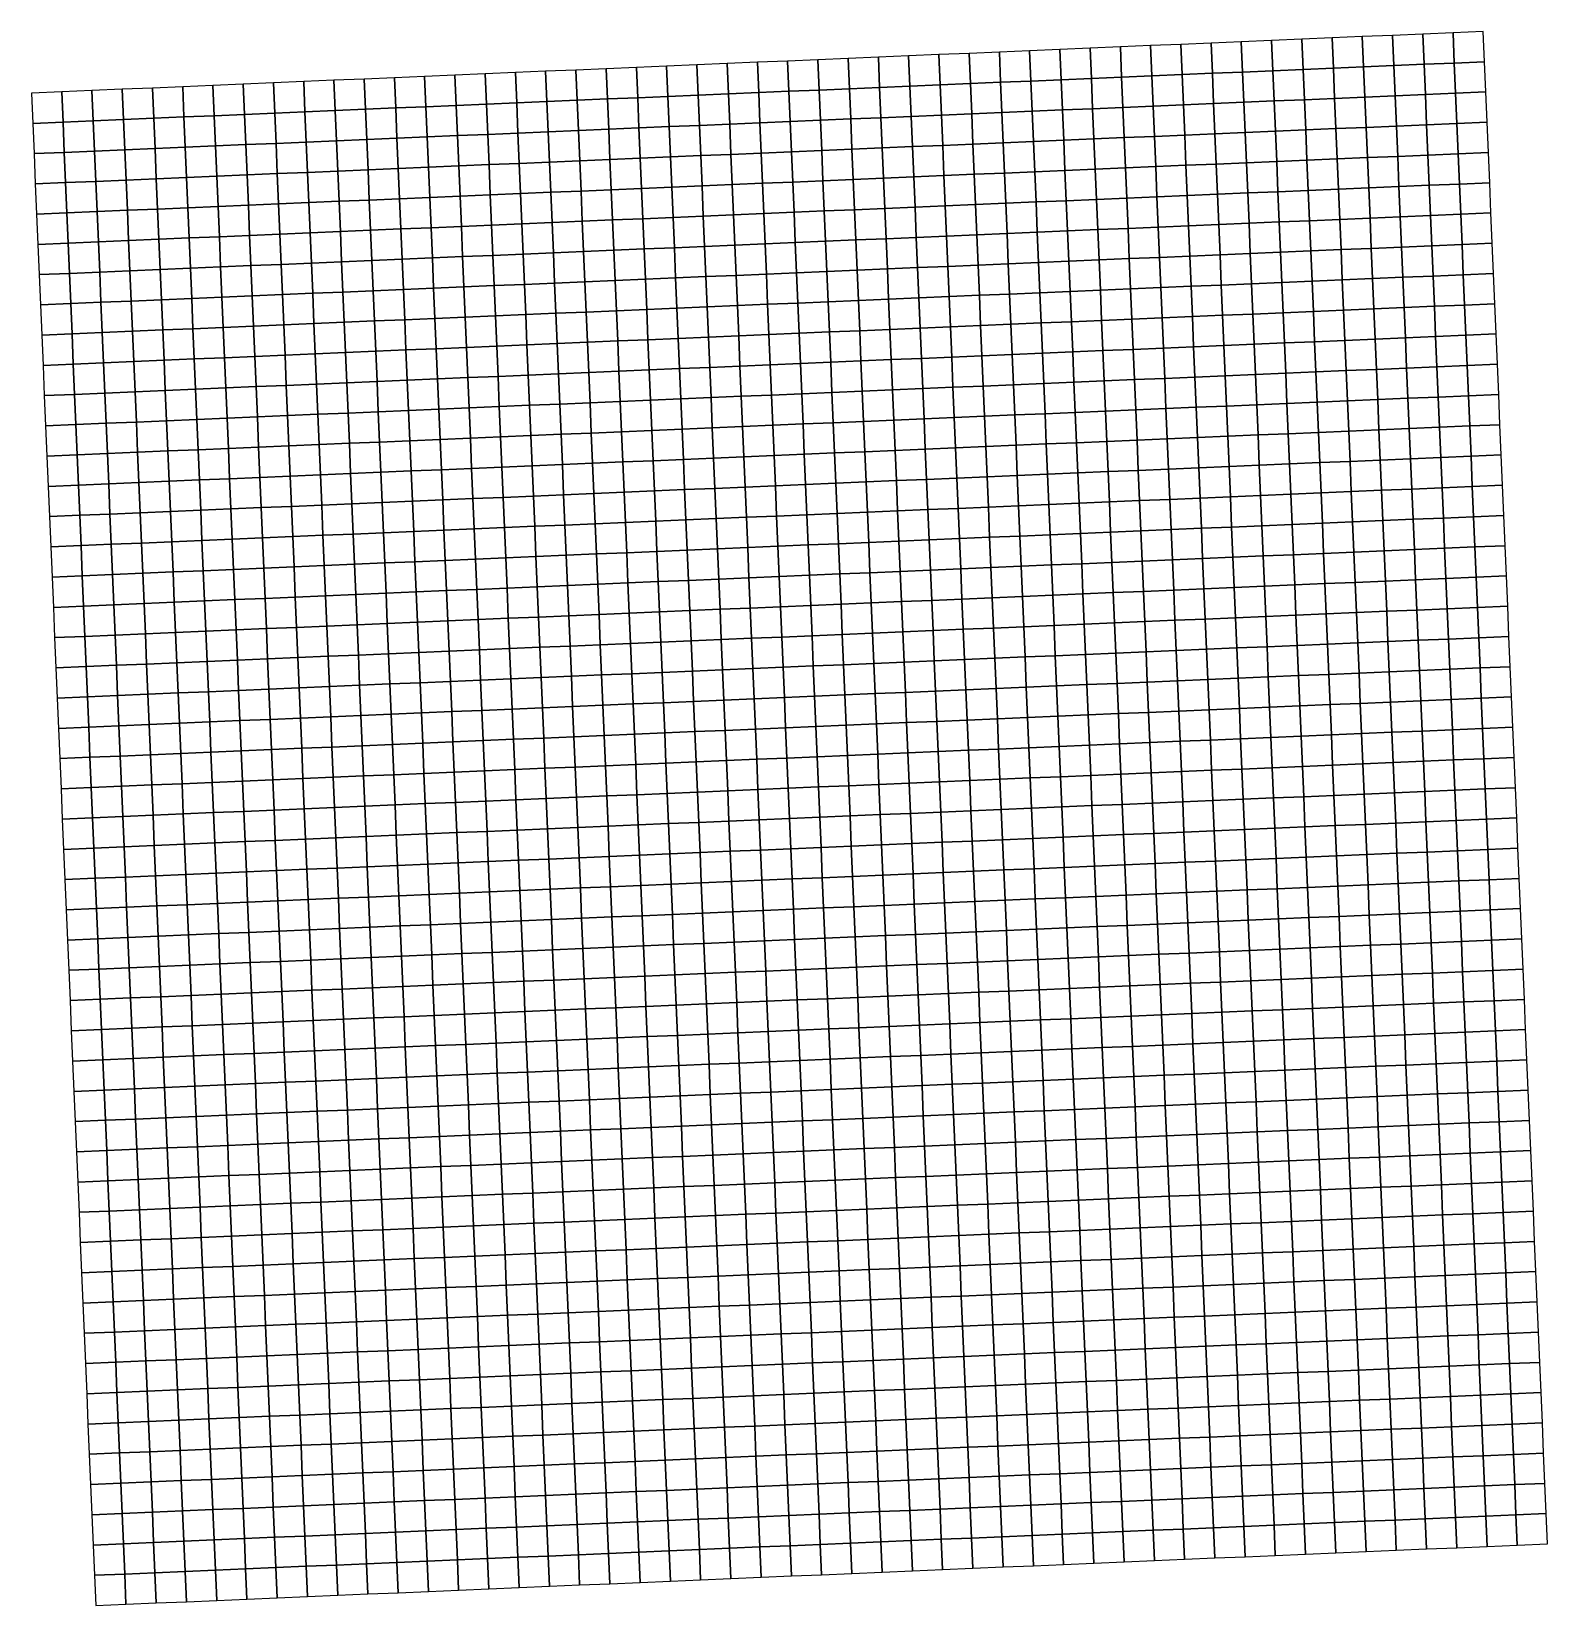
# Model space of a CAD drawing. Header units: metres. Extents: x -1.72 to 3.28, y -1.42 to 3.78.
import ezdxf

# ---------------------------------------------------------------- set-up
doc = ezdxf.new("R2010")
doc.units = ezdxf.units.M

msp = doc.modelspace()

# ---------------------------------------------------------------- linework, layer by layer
at = {"layer": 'B2_v2'}
for points in [[(2.0729, 3.7403, -3.5114), (2.0771, 3.6404, -3.5093), (2.177, 3.6447, -3.5512), (2.1728, 3.7446, -3.5522)], [(2.1728, 3.7446, -3.5522), (2.177, 3.6447, -3.5512), (2.2769, 3.6489, -3.5903), (2.2727, 3.7488, -3.5913)], [(2.2727, 3.7488, -3.5913), (2.2769, 3.6489, -3.5903), (2.3769, 3.6532, -3.6287), (2.3726, 3.7531, -3.63)], [(2.3726, 3.7531, -3.63), (2.3769, 3.6532, -3.6287), (2.4768, 3.6574, -3.6674), (2.4725, 3.7573, -3.6684)], [(2.4725, 3.7573, -3.6684), (2.4768, 3.6574, -3.6674), (2.5767, 3.6617, -3.7043), (2.5724, 3.7616, -3.7066)], [(2.5724, 3.7616, -3.7066), (2.5767, 3.6617, -3.7043), (2.6766, 3.6659, -3.7422), (2.6723, 3.7658, -3.7446)], [(2.6723, 3.7658, -3.7446), (2.6766, 3.6659, -3.7422), (2.7765, 3.6701, -3.7813), (2.7723, 3.77, -3.7839)], [(2.7723, 3.77, -3.7839), (2.7765, 3.6701, -3.7813), (2.8764, 3.6744, -3.8129), (2.8722, 3.7743, -3.8168)], [(2.8722, 3.7743, -3.8168), (2.8764, 3.6744, -3.8129), (2.9763, 3.6786, -3.8373), (2.9721, 3.7785, -3.8404)], [(2.9721, 3.7785, -3.8404), (2.9763, 3.6786, -3.8373), (3.0762, 3.6829, -3.8511), (3.072, 3.7828, -3.857)], [(0.874, 3.6894, -3.0589), (0.8782, 3.5895, -3.0536), (0.9781, 3.5937, -3.0922), (0.9739, 3.6937, -3.0972)], [(0.9739, 3.6937, -3.0972), (0.9781, 3.5937, -3.0922), (1.078, 3.598, -3.1315), (1.0738, 3.6979, -3.1365)], [(1.0738, 3.6979, -3.1365), (1.078, 3.598, -3.1315), (1.1779, 3.6022, -3.1714), (1.1737, 3.7021, -3.1749)], [(1.1737, 3.7021, -3.1749), (1.1779, 3.6022, -3.1714), (1.2779, 3.6065, -3.2111), (1.2736, 3.7064, -3.2139)], [(1.2736, 3.7064, -3.2139), (1.2779, 3.6065, -3.2111), (1.3778, 3.6107, -3.2497), (1.3735, 3.7106, -3.2536)], [(1.3735, 3.7106, -3.2536), (1.3778, 3.6107, -3.2497), (1.4777, 3.615, -3.2861), (1.4734, 3.7149, -3.2901)], [(1.4734, 3.7149, -3.2901), (1.4777, 3.615, -3.2861), (1.5776, 3.6192, -3.3182), (1.5733, 3.7191, -3.3241)], [(1.5733, 3.7191, -3.3241), (1.5776, 3.6192, -3.3182), (1.6775, 3.6235, -3.3506), (1.6732, 3.7234, -3.3561)], [(1.6732, 3.7234, -3.3561), (1.6775, 3.6235, -3.3506), (1.7774, 3.6277, -3.3858), (1.7732, 3.7276, -3.3882)], [(1.7732, 3.7276, -3.3882), (1.7774, 3.6277, -3.3858), (1.8773, 3.6319, -3.4256), (1.8731, 3.7319, -3.4271)], [(1.8731, 3.7319, -3.4271), (1.8773, 3.6319, -3.4256), (1.9772, 3.6362, -3.4677), (1.973, 3.7361, -3.469)], [(1.973, 3.7361, -3.469), (1.9772, 3.6362, -3.4677), (2.0771, 3.6404, -3.5093), (2.0729, 3.7403, -3.5114)], [(-0.325, 3.6385, -2.552), (-0.3207, 3.5386, -2.5497), (-0.2208, 3.5428, -2.595), (-0.225, 3.6427, -2.5975)], [(-0.225, 3.6427, -2.5975), (-0.2208, 3.5428, -2.595), (-0.1209, 3.5471, -2.6377), (-0.1251, 3.647, -2.6407)], [(-0.1251, 3.647, -2.6407), (-0.1209, 3.5471, -2.6377), (-0.021, 3.5513, -2.681), (-0.0252, 3.6512, -2.6853)], [(-0.0252, 3.6512, -2.6853), (-0.021, 3.5513, -2.681), (0.0789, 3.5556, -2.7205), (0.0747, 3.6555, -2.7283)], [(0.0747, 3.6555, -2.7283), (0.0789, 3.5556, -2.7205), (0.1788, 3.5598, -2.7616), (0.1746, 3.6597, -2.7665)], [(0.1746, 3.6597, -2.7665), (0.1788, 3.5598, -2.7616), (0.2788, 3.564, -2.804), (0.2745, 3.664, -2.8082)], [(0.2745, 3.664, -2.8082), (0.2788, 3.564, -2.804), (0.3787, 3.5683, -2.8436), (0.3744, 3.6682, -2.848)], [(0.3744, 3.6682, -2.848), (0.3787, 3.5683, -2.8436), (0.4786, 3.5725, -2.8842), (0.4743, 3.6724, -2.8895)], [(0.4743, 3.6724, -2.8895), (0.4786, 3.5725, -2.8842), (0.5785, 3.5768, -2.9286), (0.5742, 3.6767, -2.9334)], [(0.5742, 3.6767, -2.9334), (0.5785, 3.5768, -2.9286), (0.6784, 3.581, -2.9732), (0.6741, 3.6809, -2.978)], [(0.6741, 3.6809, -2.978), (0.6784, 3.581, -2.9732), (0.7783, 3.5853, -3.0152), (0.7741, 3.6852, -3.0204)], [(0.7741, 3.6852, -3.0204), (0.7783, 3.5853, -3.0152), (0.8782, 3.5895, -3.0536), (0.874, 3.6894, -3.0589)], [(1.9772, 3.6362, -3.4677), (1.9815, 3.5363, -3.4668), (2.0814, 3.5405, -3.5083), (2.0771, 3.6404, -3.5093)], [(2.0771, 3.6404, -3.5093), (2.0814, 3.5405, -3.5083), (2.1813, 3.5448, -3.5485), (2.177, 3.6447, -3.5512)], [(2.177, 3.6447, -3.5512), (2.1813, 3.5448, -3.5485), (2.2812, 3.549, -3.5883), (2.2769, 3.6489, -3.5903)], [(2.2769, 3.6489, -3.5903), (2.2812, 3.549, -3.5883), (2.3811, 3.5533, -3.6272), (2.3769, 3.6532, -3.6287)], [(2.3769, 3.6532, -3.6287), (2.3811, 3.5533, -3.6272), (2.481, 3.5575, -3.6648), (2.4768, 3.6574, -3.6674)], [(2.4768, 3.6574, -3.6674), (2.481, 3.5575, -3.6648), (2.5809, 3.5617, -3.7018), (2.5767, 3.6617, -3.7043)], [(2.5767, 3.6617, -3.7043), (2.5809, 3.5617, -3.7018), (2.6808, 3.566, -3.7399), (2.6766, 3.6659, -3.7422)], [(2.6766, 3.6659, -3.7422), (2.6808, 3.566, -3.7399), (2.7807, 3.5702, -3.7783), (2.7765, 3.6701, -3.7813)], [(2.7765, 3.6701, -3.7813), (2.7807, 3.5702, -3.7783), (2.8807, 3.5745, -3.808), (2.8764, 3.6744, -3.8129)], [(2.8764, 3.6744, -3.8129), (2.8807, 3.5745, -3.808), (2.9806, 3.5787, -3.8313), (2.9763, 3.6786, -3.8373)], [(2.9763, 3.6786, -3.8373), (2.9806, 3.5787, -3.8313), (3.0805, 3.583, -3.8444), (3.0762, 3.6829, -3.8511)], [(-1.6238, 3.5833, -2.1011), (-1.6195, 3.4834, -2.0979), (-1.5196, 3.4877, -2.1085), (-1.5239, 3.5876, -2.1112)], [(-1.5239, 3.5876, -2.1112), (-1.5196, 3.4877, -2.1085), (-1.4197, 3.4919, -2.1229), (-1.424, 3.5918, -2.1256)], [(-1.424, 3.5918, -2.1256), (-1.4197, 3.4919, -2.1229), (-1.3198, 3.4961, -2.1383), (-1.3241, 3.596, -2.1402)], [(-1.3241, 3.596, -2.1402), (-1.3198, 3.4961, -2.1383), (-1.2199, 3.5004, -2.1694), (-1.2241, 3.6003, -2.1717)], [(-1.2241, 3.6003, -2.1717), (-1.2199, 3.5004, -2.1694), (-1.12, 3.5046, -2.1989), (-1.1242, 3.6045, -2.1997)], [(-1.1242, 3.6045, -2.1997), (-1.12, 3.5046, -2.1989), (-1.0201, 3.5089, -2.239), (-1.0243, 3.6088, -2.2403)], [(-1.0243, 3.6088, -2.2403), (-1.0201, 3.5089, -2.239), (-0.9202, 3.5131, -2.2817), (-0.9244, 3.613, -2.2842)], [(-0.9244, 3.613, -2.2842), (-0.9202, 3.5131, -2.2817), (-0.8203, 3.5174, -2.3271), (-0.8245, 3.6173, -2.3296)], [(-0.8245, 3.6173, -2.3296), (-0.8203, 3.5174, -2.3271), (-0.7203, 3.5216, -2.372), (-0.7246, 3.6215, -2.3738)], [(-0.7246, 3.6215, -2.3738), (-0.7203, 3.5216, -2.372), (-0.6204, 3.5258, -2.4174), (-0.6247, 3.6258, -2.4199)], [(-0.6247, 3.6258, -2.4199), (-0.6204, 3.5258, -2.4174), (-0.5205, 3.5301, -2.462), (-0.5248, 3.63, -2.4642)], [(-0.5248, 3.63, -2.4642), (-0.5205, 3.5301, -2.462), (-0.4206, 3.5343, -2.5058), (-0.4249, 3.6342, -2.5082)], [(-0.4249, 3.6342, -2.5082), (-0.4206, 3.5343, -2.5058), (-0.3207, 3.5386, -2.5497), (-0.325, 3.6385, -2.552)], [(0.7783, 3.5853, -3.0152), (0.7825, 3.4854, -3.0102), (0.8825, 3.4896, -3.0498), (0.8782, 3.5895, -3.0536)], [(0.8782, 3.5895, -3.0536), (0.8825, 3.4896, -3.0498), (0.9824, 3.4938, -3.0888), (0.9781, 3.5937, -3.0922)], [(0.9781, 3.5937, -3.0922), (0.9824, 3.4938, -3.0888), (1.0823, 3.4981, -3.1284), (1.078, 3.598, -3.1315)], [(1.078, 3.598, -3.1315), (1.0823, 3.4981, -3.1284), (1.1822, 3.5023, -3.1685), (1.1779, 3.6022, -3.1714)], [(1.1779, 3.6022, -3.1714), (1.1822, 3.5023, -3.1685), (1.2821, 3.5066, -3.2075), (1.2779, 3.6065, -3.2111)], [(1.2779, 3.6065, -3.2111), (1.2821, 3.5066, -3.2075), (1.382, 3.5108, -3.2463), (1.3778, 3.6107, -3.2497)], [(1.3778, 3.6107, -3.2497), (1.382, 3.5108, -3.2463), (1.4819, 3.5151, -3.283), (1.4777, 3.615, -3.2861)], [(1.4777, 3.615, -3.2861), (1.4819, 3.5151, -3.283), (1.5818, 3.5193, -3.3155), (1.5776, 3.6192, -3.3182)], [(1.5776, 3.6192, -3.3182), (1.5818, 3.5193, -3.3155), (1.6817, 3.5235, -3.347), (1.6775, 3.6235, -3.3506)], [(1.6775, 3.6235, -3.3506), (1.6817, 3.5235, -3.347), (1.7816, 3.5278, -3.384), (1.7774, 3.6277, -3.3858)], [(1.7774, 3.6277, -3.3858), (1.7816, 3.5278, -3.384), (1.8816, 3.532, -3.4238), (1.8773, 3.6319, -3.4256)], [(1.8773, 3.6319, -3.4256), (1.8816, 3.532, -3.4238), (1.9815, 3.5363, -3.4668), (1.9772, 3.6362, -3.4677)], [(-1.7237, 3.5791, -2.091), (-1.7194, 3.4792, -2.0878), (-1.6195, 3.4834, -2.0979), (-1.6238, 3.5833, -2.1011)], [(-0.4206, 3.5343, -2.5058), (-0.4164, 3.4344, -2.5027), (-0.3165, 3.4387, -2.5463), (-0.3207, 3.5386, -2.5497)], [(-0.3207, 3.5386, -2.5497), (-0.3165, 3.4387, -2.5463), (-0.2166, 3.4429, -2.5914), (-0.2208, 3.5428, -2.595)], [(-0.2208, 3.5428, -2.595), (-0.2166, 3.4429, -2.5914), (-0.1166, 3.4472, -2.6326), (-0.1209, 3.5471, -2.6377)], [(-0.1209, 3.5471, -2.6377), (-0.1166, 3.4472, -2.6326), (-0.0167, 3.4514, -2.6755), (-0.021, 3.5513, -2.681)], [(-0.021, 3.5513, -2.681), (-0.0167, 3.4514, -2.6755), (0.0832, 3.4556, -2.7143), (0.0789, 3.5556, -2.7205)], [(0.0789, 3.5556, -2.7205), (0.0832, 3.4556, -2.7143), (0.1831, 3.4599, -2.7566), (0.1788, 3.5598, -2.7616)], [(0.1788, 3.5598, -2.7616), (0.1831, 3.4599, -2.7566), (0.283, 3.4641, -2.7985), (0.2788, 3.564, -2.804)], [(0.2788, 3.564, -2.804), (0.283, 3.4641, -2.7985), (0.3829, 3.4684, -2.8378), (0.3787, 3.5683, -2.8436)], [(0.3787, 3.5683, -2.8436), (0.3829, 3.4684, -2.8378), (0.4828, 3.4726, -2.8793), (0.4786, 3.5725, -2.8842)], [(0.4786, 3.5725, -2.8842), (0.4828, 3.4726, -2.8793), (0.5827, 3.4769, -2.9235), (0.5785, 3.5768, -2.9286)], [(0.5785, 3.5768, -2.9286), (0.5827, 3.4769, -2.9235), (0.6826, 3.4811, -2.9672), (0.6784, 3.581, -2.9732)], [(0.6784, 3.581, -2.9732), (0.6826, 3.4811, -2.9672), (0.7825, 3.4854, -3.0102), (0.7783, 3.5853, -3.0152)], [(1.8816, 3.532, -3.4238), (1.8858, 3.4321, -3.4223), (1.9857, 3.4364, -3.4635), (1.9815, 3.5363, -3.4668)], [(1.9815, 3.5363, -3.4668), (1.9857, 3.4364, -3.4635), (2.0856, 3.4406, -3.5053), (2.0814, 3.5405, -3.5083)], [(2.0814, 3.5405, -3.5083), (2.0856, 3.4406, -3.5053), (2.1855, 3.4449, -3.5464), (2.1813, 3.5448, -3.5485)], [(2.1813, 3.5448, -3.5485), (2.1855, 3.4449, -3.5464), (2.2854, 3.4491, -3.5874), (2.2812, 3.549, -3.5883)], [(2.2812, 3.549, -3.5883), (2.2854, 3.4491, -3.5874), (2.3853, 3.4533, -3.6265), (2.3811, 3.5533, -3.6272)], [(2.3811, 3.5533, -3.6272), (2.3853, 3.4533, -3.6265), (2.4853, 3.4576, -3.6644), (2.481, 3.5575, -3.6648)], [(2.481, 3.5575, -3.6648), (2.4853, 3.4576, -3.6644), (2.5852, 3.4618, -3.7012), (2.5809, 3.5617, -3.7018)], [(2.5809, 3.5617, -3.7018), (2.5852, 3.4618, -3.7012), (2.6851, 3.4661, -3.7382), (2.6808, 3.566, -3.7399)], [(2.6808, 3.566, -3.7399), (2.6851, 3.4661, -3.7382), (2.785, 3.4703, -3.7745), (2.7807, 3.5702, -3.7783)], [(2.7807, 3.5702, -3.7783), (2.785, 3.4703, -3.7745), (2.8849, 3.4746, -3.8037), (2.8807, 3.5745, -3.808)], [(2.8807, 3.5745, -3.808), (2.8849, 3.4746, -3.8037), (2.9848, 3.4788, -3.8243), (2.9806, 3.5787, -3.8313)], [(2.9806, 3.5787, -3.8313), (2.9848, 3.4788, -3.8243), (3.0847, 3.4831, -3.8372), (3.0805, 3.583, -3.8444)], [(-1.6195, 3.4834, -2.0979), (-1.6153, 3.3835, -2.0937), (-1.5154, 3.3877, -2.1047), (-1.5196, 3.4877, -2.1085)], [(-1.5196, 3.4877, -2.1085), (-1.5154, 3.3877, -2.1047), (-1.4155, 3.392, -2.1198), (-1.4197, 3.4919, -2.1229)], [(-1.4197, 3.4919, -2.1229), (-1.4155, 3.392, -2.1198), (-1.3156, 3.3962, -2.1349), (-1.3198, 3.4961, -2.1383)], [(-1.3198, 3.4961, -2.1383), (-1.3156, 3.3962, -2.1349), (-1.2157, 3.4005, -2.1671), (-1.2199, 3.5004, -2.1694)], [(-1.2199, 3.5004, -2.1694), (-1.2157, 3.4005, -2.1671), (-1.1157, 3.4047, -2.198), (-1.12, 3.5046, -2.1989)], [(-1.12, 3.5046, -2.1989), (-1.1157, 3.4047, -2.198), (-1.0158, 3.409, -2.2375), (-1.0201, 3.5089, -2.239)], [(-1.0201, 3.5089, -2.239), (-1.0158, 3.409, -2.2375), (-0.9159, 3.4132, -2.2799), (-0.9202, 3.5131, -2.2817)], [(-0.9202, 3.5131, -2.2817), (-0.9159, 3.4132, -2.2799), (-0.816, 3.4174, -2.3252), (-0.8203, 3.5174, -2.3271)], [(-0.8203, 3.5174, -2.3271), (-0.816, 3.4174, -2.3252), (-0.7161, 3.4217, -2.3698), (-0.7203, 3.5216, -2.372)], [(-0.7203, 3.5216, -2.372), (-0.7161, 3.4217, -2.3698), (-0.6162, 3.4259, -2.4143), (-0.6204, 3.5258, -2.4174)], [(-0.6204, 3.5258, -2.4174), (-0.6162, 3.4259, -2.4143), (-0.5163, 3.4302, -2.4592), (-0.5205, 3.5301, -2.462)], [(-0.5205, 3.5301, -2.462), (-0.5163, 3.4302, -2.4592), (-0.4164, 3.4344, -2.5027), (-0.4206, 3.5343, -2.5058)], [(0.6826, 3.4811, -2.9672), (0.6869, 3.3812, -2.9608), (0.7868, 3.3854, -3.0047), (0.7825, 3.4854, -3.0102)], [(0.7825, 3.4854, -3.0102), (0.7868, 3.3854, -3.0047), (0.8867, 3.3897, -3.0452), (0.8825, 3.4896, -3.0498)], [(0.8825, 3.4896, -3.0498), (0.8867, 3.3897, -3.0452), (0.9866, 3.3939, -3.0839), (0.9824, 3.4938, -3.0888)], [(0.9824, 3.4938, -3.0888), (0.9866, 3.3939, -3.0839), (1.0865, 3.3982, -3.1246), (1.0823, 3.4981, -3.1284)], [(1.0823, 3.4981, -3.1284), (1.0865, 3.3982, -3.1246), (1.1864, 3.4024, -3.1645), (1.1822, 3.5023, -3.1685)], [(1.1822, 3.5023, -3.1685), (1.1864, 3.4024, -3.1645), (1.2863, 3.4067, -3.202), (1.2821, 3.5066, -3.2075)], [(1.2821, 3.5066, -3.2075), (1.2863, 3.4067, -3.202), (1.3862, 3.4109, -3.2406), (1.382, 3.5108, -3.2463)], [(1.382, 3.5108, -3.2463), (1.3862, 3.4109, -3.2406), (1.4862, 3.4151, -3.278), (1.4819, 3.5151, -3.283)], [(1.4819, 3.5151, -3.283), (1.4862, 3.4151, -3.278), (1.5861, 3.4194, -3.3101), (1.5818, 3.5193, -3.3155)], [(1.5818, 3.5193, -3.3155), (1.5861, 3.4194, -3.3101), (1.686, 3.4236, -3.3427), (1.6817, 3.5235, -3.347)], [(1.6817, 3.5235, -3.347), (1.686, 3.4236, -3.3427), (1.7859, 3.4279, -3.3819), (1.7816, 3.5278, -3.384)], [(1.7816, 3.5278, -3.384), (1.7859, 3.4279, -3.3819), (1.8858, 3.4321, -3.4223), (1.8816, 3.532, -3.4238)], [(-1.7194, 3.4792, -2.0878), (-1.7152, 3.3793, -2.0832), (-1.6153, 3.3835, -2.0937), (-1.6195, 3.4834, -2.0979)], [(-0.5163, 3.4302, -2.4592), (-0.512, 3.3303, -2.454), (-0.4121, 3.3345, -2.4977), (-0.4164, 3.4344, -2.5027)], [(-0.4164, 3.4344, -2.5027), (-0.4121, 3.3345, -2.4977), (-0.3122, 3.3388, -2.5416), (-0.3165, 3.4387, -2.5463)], [(-0.3165, 3.4387, -2.5463), (-0.3122, 3.3388, -2.5416), (-0.2123, 3.343, -2.5856), (-0.2166, 3.4429, -2.5914)], [(-0.2166, 3.4429, -2.5914), (-0.2123, 3.343, -2.5856), (-0.1124, 3.3472, -2.6277), (-0.1166, 3.4472, -2.6326)], [(-0.1166, 3.4472, -2.6326), (-0.1124, 3.3472, -2.6277), (-0.0125, 3.3515, -2.6687), (-0.0167, 3.4514, -2.6755)], [(-0.0167, 3.4514, -2.6755), (-0.0125, 3.3515, -2.6687), (0.0874, 3.3557, -2.709), (0.0832, 3.4556, -2.7143)], [(0.0832, 3.4556, -2.7143), (0.0874, 3.3557, -2.709), (0.1873, 3.36, -2.7501), (0.1831, 3.4599, -2.7566)], [(0.1831, 3.4599, -2.7566), (0.1873, 3.36, -2.7501), (0.2872, 3.3642, -2.7904), (0.283, 3.4641, -2.7985)], [(0.283, 3.4641, -2.7985), (0.2872, 3.3642, -2.7904), (0.3871, 3.3685, -2.8303), (0.3829, 3.4684, -2.8378)], [(0.3829, 3.4684, -2.8378), (0.3871, 3.3685, -2.8303), (0.4871, 3.3727, -2.8735), (0.4828, 3.4726, -2.8793)], [(0.4828, 3.4726, -2.8793), (0.4871, 3.3727, -2.8735), (0.587, 3.377, -2.917), (0.5827, 3.4769, -2.9235)], [(0.5827, 3.4769, -2.9235), (0.587, 3.377, -2.917), (0.6869, 3.3812, -2.9608), (0.6826, 3.4811, -2.9672)], [(1.7859, 3.4279, -3.3819), (1.7901, 3.328, -3.3795), (1.89, 3.3322, -3.4188), (1.8858, 3.4321, -3.4223)], [(1.8858, 3.4321, -3.4223), (1.89, 3.3322, -3.4188), (1.99, 3.3365, -3.4606), (1.9857, 3.4364, -3.4635)], [(1.9857, 3.4364, -3.4635), (1.99, 3.3365, -3.4606), (2.0899, 3.3407, -3.5034), (2.0856, 3.4406, -3.5053)], [(2.0856, 3.4406, -3.5053), (2.0899, 3.3407, -3.5034), (2.1898, 3.3449, -3.5462), (2.1855, 3.4449, -3.5464)], [(2.1855, 3.4449, -3.5464), (2.1898, 3.3449, -3.5462), (2.2897, 3.3492, -3.5875), (2.2854, 3.4491, -3.5874)], [(2.2854, 3.4491, -3.5874), (2.2897, 3.3492, -3.5875), (2.3896, 3.3534, -3.6257), (2.3853, 3.4533, -3.6265)], [(2.3853, 3.4533, -3.6265), (2.3896, 3.3534, -3.6257), (2.4895, 3.3577, -3.6631), (2.4853, 3.4576, -3.6644)], [(2.4853, 3.4576, -3.6644), (2.4895, 3.3577, -3.6631), (2.5894, 3.3619, -3.7001), (2.5852, 3.4618, -3.7012)], [(2.5852, 3.4618, -3.7012), (2.5894, 3.3619, -3.7001), (2.6893, 3.3662, -3.7362), (2.6851, 3.4661, -3.7382)], [(2.6851, 3.4661, -3.7382), (2.6893, 3.3662, -3.7362), (2.7892, 3.3704, -3.7716), (2.785, 3.4703, -3.7745)], [(2.785, 3.4703, -3.7745), (2.7892, 3.3704, -3.7716), (2.8891, 3.3747, -3.7985), (2.8849, 3.4746, -3.8037)], [(2.8849, 3.4746, -3.8037), (2.8891, 3.3747, -3.7985), (2.9891, 3.3789, -3.8188), (2.9848, 3.4788, -3.8243)], [(2.9848, 3.4788, -3.8243), (2.9891, 3.3789, -3.8188), (3.089, 3.3831, -3.8301), (3.0847, 3.4831, -3.8372)], [(-1.7152, 3.3793, -2.0832), (-1.711, 3.2793, -2.0778), (-1.611, 3.2836, -2.0879), (-1.6153, 3.3835, -2.0937)], [(-1.6153, 3.3835, -2.0937), (-1.611, 3.2836, -2.0879), (-1.5111, 3.2878, -2.1007), (-1.5154, 3.3877, -2.1047)], [(-1.5154, 3.3877, -2.1047), (-1.5111, 3.2878, -2.1007), (-1.4112, 3.2921, -2.1162), (-1.4155, 3.392, -2.1198)], [(-1.4155, 3.392, -2.1198), (-1.4112, 3.2921, -2.1162), (-1.3113, 3.2963, -2.1323), (-1.3156, 3.3962, -2.1349)], [(-1.3156, 3.3962, -2.1349), (-1.3113, 3.2963, -2.1323), (-1.2114, 3.3006, -2.1649), (-1.2157, 3.4005, -2.1671)], [(-1.2157, 3.4005, -2.1671), (-1.2114, 3.3006, -2.1649), (-1.1115, 3.3048, -2.1965), (-1.1157, 3.4047, -2.198)], [(-1.1157, 3.4047, -2.198), (-1.1115, 3.3048, -2.1965), (-1.0116, 3.3091, -2.2354), (-1.0158, 3.409, -2.2375)], [(-1.0158, 3.409, -2.2375), (-1.0116, 3.3091, -2.2354), (-0.9117, 3.3133, -2.2787), (-0.9159, 3.4132, -2.2799)], [(-0.9159, 3.4132, -2.2799), (-0.9117, 3.3133, -2.2787), (-0.8118, 3.3175, -2.3227), (-0.816, 3.4174, -2.3252)], [(-0.816, 3.4174, -2.3252), (-0.8118, 3.3175, -2.3227), (-0.7119, 3.3218, -2.3666), (-0.7161, 3.4217, -2.3698)], [(-0.7161, 3.4217, -2.3698), (-0.7119, 3.3218, -2.3666), (-0.612, 3.326, -2.4105), (-0.6162, 3.4259, -2.4143)], [(-0.6162, 3.4259, -2.4143), (-0.612, 3.326, -2.4105), (-0.512, 3.3303, -2.454), (-0.5163, 3.4302, -2.4592)], [(0.587, 3.377, -2.917), (0.5912, 3.277, -2.9117), (0.6911, 3.2813, -2.9551), (0.6869, 3.3812, -2.9608)], [(0.6869, 3.3812, -2.9608), (0.6911, 3.2813, -2.9551), (0.791, 3.2855, -2.9976), (0.7868, 3.3854, -3.0047)], [(0.7868, 3.3854, -3.0047), (0.791, 3.2855, -2.9976), (0.8909, 3.2898, -3.0387), (0.8867, 3.3897, -3.0452)], [(0.8867, 3.3897, -3.0452), (0.8909, 3.2898, -3.0387), (0.9909, 3.294, -3.0788), (0.9866, 3.3939, -3.0839)], [(0.9866, 3.3939, -3.0839), (0.9909, 3.294, -3.0788), (1.0908, 3.2983, -3.1192), (1.0865, 3.3982, -3.1246)], [(1.0865, 3.3982, -3.1246), (1.0908, 3.2983, -3.1192), (1.1907, 3.3025, -3.1581), (1.1864, 3.4024, -3.1645)], [(1.1864, 3.4024, -3.1645), (1.1907, 3.3025, -3.1581), (1.2906, 3.3068, -3.1948), (1.2863, 3.4067, -3.202)], [(1.2863, 3.4067, -3.202), (1.2906, 3.3068, -3.1948), (1.3905, 3.311, -3.2353), (1.3862, 3.4109, -3.2406)], [(1.3862, 3.4109, -3.2406), (1.3905, 3.311, -3.2353), (1.4904, 3.3152, -3.2712), (1.4862, 3.4151, -3.278)], [(1.4862, 3.4151, -3.278), (1.4904, 3.3152, -3.2712), (1.5903, 3.3195, -3.3045), (1.5861, 3.4194, -3.3101)], [(1.5861, 3.4194, -3.3101), (1.5903, 3.3195, -3.3045), (1.6902, 3.3237, -3.3399), (1.686, 3.4236, -3.3427)], [(1.686, 3.4236, -3.3427), (1.6902, 3.3237, -3.3399), (1.7901, 3.328, -3.3795), (1.7859, 3.4279, -3.3819)], [(2.9891, 3.3789, -3.8188), (2.9933, 3.279, -3.8127), (3.0932, 3.2832, -3.8228), (3.089, 3.3831, -3.8301)], [(-0.612, 3.326, -2.4105), (-0.6077, 3.2261, -2.406), (-0.5078, 3.2304, -2.4474), (-0.512, 3.3303, -2.454)], [(-0.512, 3.3303, -2.454), (-0.5078, 3.2304, -2.4474), (-0.4079, 3.2346, -2.4914), (-0.4121, 3.3345, -2.4977)], [(-0.4121, 3.3345, -2.4977), (-0.4079, 3.2346, -2.4914), (-0.308, 3.2388, -2.5346), (-0.3122, 3.3388, -2.5416)], [(-0.3122, 3.3388, -2.5416), (-0.308, 3.2388, -2.5346), (-0.2081, 3.2431, -2.5783), (-0.2123, 3.343, -2.5856)], [(-0.2123, 3.343, -2.5856), (-0.2081, 3.2431, -2.5783), (-0.1082, 3.2473, -2.621), (-0.1124, 3.3472, -2.6277)], [(-0.1124, 3.3472, -2.6277), (-0.1082, 3.2473, -2.621), (-0.0082, 3.2516, -2.6627), (-0.0125, 3.3515, -2.6687)], [(-0.0125, 3.3515, -2.6687), (-0.0082, 3.2516, -2.6627), (0.0917, 3.2558, -2.7033), (0.0874, 3.3557, -2.709)], [(0.0874, 3.3557, -2.709), (0.0917, 3.2558, -2.7033), (0.1916, 3.2601, -2.7441), (0.1873, 3.36, -2.7501)], [(0.1873, 3.36, -2.7501), (0.1916, 3.2601, -2.7441), (0.2915, 3.2643, -2.784), (0.2872, 3.3642, -2.7904)], [(0.2872, 3.3642, -2.7904), (0.2915, 3.2643, -2.784), (0.3914, 3.2686, -2.8245), (0.3871, 3.3685, -2.8303)], [(0.3871, 3.3685, -2.8303), (0.3914, 3.2686, -2.8245), (0.4913, 3.2728, -2.8682), (0.4871, 3.3727, -2.8735)], [(0.4871, 3.3727, -2.8735), (0.4913, 3.2728, -2.8682), (0.5912, 3.277, -2.9117), (0.587, 3.377, -2.917)], [(1.6902, 3.3237, -3.3399), (1.6945, 3.2238, -3.3376), (1.7944, 3.2281, -3.3766), (1.7901, 3.328, -3.3795)], [(1.7901, 3.328, -3.3795), (1.7944, 3.2281, -3.3766), (1.8943, 3.2323, -3.4178), (1.89, 3.3322, -3.4188)], [(1.89, 3.3322, -3.4188), (1.8943, 3.2323, -3.4178), (1.9942, 3.2365, -3.46), (1.99, 3.3365, -3.4606)], [(1.99, 3.3365, -3.4606), (1.9942, 3.2365, -3.46), (2.0941, 3.2408, -3.5026), (2.0899, 3.3407, -3.5034)], [(2.0899, 3.3407, -3.5034), (2.0941, 3.2408, -3.5026), (2.194, 3.245, -3.5464), (2.1898, 3.3449, -3.5462)], [(2.1898, 3.3449, -3.5462), (2.194, 3.245, -3.5464), (2.2939, 3.2493, -3.5884), (2.2897, 3.3492, -3.5875)], [(2.2897, 3.3492, -3.5875), (2.2939, 3.2493, -3.5884), (2.3938, 3.2535, -3.6255), (2.3896, 3.3534, -3.6257)], [(2.3896, 3.3534, -3.6257), (2.3938, 3.2535, -3.6255), (2.4937, 3.2578, -3.6621), (2.4895, 3.3577, -3.6631)], [(2.4895, 3.3577, -3.6631), (2.4937, 3.2578, -3.6621), (2.5937, 3.262, -3.6992), (2.5894, 3.3619, -3.7001)], [(2.5894, 3.3619, -3.7001), (2.5937, 3.262, -3.6992), (2.6936, 3.2663, -3.734), (2.6893, 3.3662, -3.7362)], [(2.6893, 3.3662, -3.7362), (2.6936, 3.2663, -3.734), (2.7935, 3.2705, -3.7687), (2.7892, 3.3704, -3.7716)], [(2.7892, 3.3704, -3.7716), (2.7935, 3.2705, -3.7687), (2.8934, 3.2747, -3.794), (2.8891, 3.3747, -3.7985)], [(2.8891, 3.3747, -3.7985), (2.8934, 3.2747, -3.794), (2.9933, 3.279, -3.8127), (2.9891, 3.3789, -3.8188)], [(-1.711, 3.2793, -2.0778), (-1.7067, 3.1794, -2.0725), (-1.6068, 3.1837, -2.0824), (-1.611, 3.2836, -2.0879)], [(-1.611, 3.2836, -2.0879), (-1.6068, 3.1837, -2.0824), (-1.5069, 3.1879, -2.0963), (-1.5111, 3.2878, -2.1007)], [(-1.5111, 3.2878, -2.1007), (-1.5069, 3.1879, -2.0963), (-1.407, 3.1922, -2.1126), (-1.4112, 3.2921, -2.1162)], [(-1.4112, 3.2921, -2.1162), (-1.407, 3.1922, -2.1126), (-1.3071, 3.1964, -2.13), (-1.3113, 3.2963, -2.1323)], [(-1.3113, 3.2963, -2.1323), (-1.3071, 3.1964, -2.13), (-1.2072, 3.2007, -2.1627), (-1.2114, 3.3006, -2.1649)], [(-1.2114, 3.3006, -2.1649), (-1.2072, 3.2007, -2.1627), (-1.1073, 3.2049, -2.1946), (-1.1115, 3.3048, -2.1965)], [(-1.1115, 3.3048, -2.1965), (-1.1073, 3.2049, -2.1946), (-1.0073, 3.2091, -2.2333), (-1.0116, 3.3091, -2.2354)], [(-1.0116, 3.3091, -2.2354), (-1.0073, 3.2091, -2.2333), (-0.9074, 3.2134, -2.2766), (-0.9117, 3.3133, -2.2787)], [(-0.9117, 3.3133, -2.2787), (-0.9074, 3.2134, -2.2766), (-0.8075, 3.2176, -2.3197), (-0.8118, 3.3175, -2.3227)], [(-0.8118, 3.3175, -2.3227), (-0.8075, 3.2176, -2.3197), (-0.7076, 3.2219, -2.3631), (-0.7119, 3.3218, -2.3666)], [(-0.7119, 3.3218, -2.3666), (-0.7076, 3.2219, -2.3631), (-0.6077, 3.2261, -2.406), (-0.612, 3.326, -2.4105)], [(0.4913, 3.2728, -2.8682), (0.4955, 3.1729, -2.8606), (0.5955, 3.1771, -2.9053), (0.5912, 3.277, -2.9117)], [(0.5912, 3.277, -2.9117), (0.5955, 3.1771, -2.9053), (0.6954, 3.1814, -2.9488), (0.6911, 3.2813, -2.9551)], [(0.6911, 3.2813, -2.9551), (0.6954, 3.1814, -2.9488), (0.7953, 3.1856, -2.9895), (0.791, 3.2855, -2.9976)], [(0.791, 3.2855, -2.9976), (0.7953, 3.1856, -2.9895), (0.8952, 3.1899, -3.0315), (0.8909, 3.2898, -3.0387)], [(0.8909, 3.2898, -3.0387), (0.8952, 3.1899, -3.0315), (0.9951, 3.1941, -3.0717), (0.9909, 3.294, -3.0788)], [(0.9909, 3.294, -3.0788), (0.9951, 3.1941, -3.0717), (1.095, 3.1984, -3.1102), (1.0908, 3.2983, -3.1192)], [(1.0908, 3.2983, -3.1192), (1.095, 3.1984, -3.1102), (1.1949, 3.2026, -3.15), (1.1907, 3.3025, -3.1581)], [(1.1907, 3.3025, -3.1581), (1.1949, 3.2026, -3.15), (1.2948, 3.2068, -3.19), (1.2906, 3.3068, -3.1948)], [(1.2906, 3.3068, -3.1948), (1.2948, 3.2068, -3.19), (1.3947, 3.2111, -3.2302), (1.3905, 3.311, -3.2353)], [(1.3905, 3.311, -3.2353), (1.3947, 3.2111, -3.2302), (1.4946, 3.2153, -3.2653), (1.4904, 3.3152, -3.2712)], [(1.4904, 3.3152, -3.2712), (1.4946, 3.2153, -3.2653), (1.5946, 3.2196, -3.3012), (1.5903, 3.3195, -3.3045)], [(1.5903, 3.3195, -3.3045), (1.5946, 3.2196, -3.3012), (1.6945, 3.2238, -3.3376), (1.6902, 3.3237, -3.3399)], [(2.8934, 3.2747, -3.794), (2.8976, 3.1748, -3.7901), (2.9975, 3.1791, -3.8072), (2.9933, 3.279, -3.8127)], [(2.9933, 3.279, -3.8127), (2.9975, 3.1791, -3.8072), (3.0974, 3.1833, -3.8168), (3.0932, 3.2832, -3.8228)], [(-0.7076, 3.2219, -2.3631), (-0.7034, 3.122, -2.3597), (-0.6035, 3.1262, -2.4009), (-0.6077, 3.2261, -2.406)], [(-0.6077, 3.2261, -2.406), (-0.6035, 3.1262, -2.4009), (-0.5036, 3.1305, -2.4422), (-0.5078, 3.2304, -2.4474)], [(-0.5078, 3.2304, -2.4474), (-0.5036, 3.1305, -2.4422), (-0.4036, 3.1347, -2.4861), (-0.4079, 3.2346, -2.4914)], [(-0.4079, 3.2346, -2.4914), (-0.4036, 3.1347, -2.4861), (-0.3037, 3.1389, -2.5285), (-0.308, 3.2388, -2.5346)], [(-0.308, 3.2388, -2.5346), (-0.3037, 3.1389, -2.5285), (-0.2038, 3.1432, -2.5714), (-0.2081, 3.2431, -2.5783)], [(-0.2081, 3.2431, -2.5783), (-0.2038, 3.1432, -2.5714), (-0.1039, 3.1474, -2.6143), (-0.1082, 3.2473, -2.621)], [(-0.1082, 3.2473, -2.621), (-0.1039, 3.1474, -2.6143), (-0.004, 3.1517, -2.6556), (-0.0082, 3.2516, -2.6627)], [(-0.0082, 3.2516, -2.6627), (-0.004, 3.1517, -2.6556), (0.0959, 3.1559, -2.6971), (0.0917, 3.2558, -2.7033)], [(0.0917, 3.2558, -2.7033), (0.0959, 3.1559, -2.6971), (0.1958, 3.1602, -2.7371), (0.1916, 3.2601, -2.7441)], [(0.1916, 3.2601, -2.7441), (0.1958, 3.1602, -2.7371), (0.2957, 3.1644, -2.7774), (0.2915, 3.2643, -2.784)], [(0.2915, 3.2643, -2.784), (0.2957, 3.1644, -2.7774), (0.3956, 3.1686, -2.817), (0.3914, 3.2686, -2.8245)], [(0.3914, 3.2686, -2.8245), (0.3956, 3.1686, -2.817), (0.4955, 3.1729, -2.8606), (0.4913, 3.2728, -2.8682)], [(1.5946, 3.2196, -3.3012), (1.5988, 3.1197, -3.2982), (1.6987, 3.1239, -3.3349), (1.6945, 3.2238, -3.3376)], [(1.6945, 3.2238, -3.3376), (1.6987, 3.1239, -3.3349), (1.7986, 3.1282, -3.3745), (1.7944, 3.2281, -3.3766)], [(1.7944, 3.2281, -3.3766), (1.7986, 3.1282, -3.3745), (1.8985, 3.1324, -3.4164), (1.8943, 3.2323, -3.4178)], [(1.8943, 3.2323, -3.4178), (1.8985, 3.1324, -3.4164), (1.9984, 3.1366, -3.4592), (1.9942, 3.2365, -3.46)], [(1.9942, 3.2365, -3.46), (1.9984, 3.1366, -3.4592), (2.0983, 3.1409, -3.502), (2.0941, 3.2408, -3.5026)], [(2.0941, 3.2408, -3.5026), (2.0983, 3.1409, -3.502), (2.1983, 3.1451, -3.546), (2.194, 3.245, -3.5464)], [(2.194, 3.245, -3.5464), (2.1983, 3.1451, -3.546), (2.2982, 3.1494, -3.5886), (2.2939, 3.2493, -3.5884)], [(2.2939, 3.2493, -3.5884), (2.2982, 3.1494, -3.5886), (2.3981, 3.1536, -3.6257), (2.3938, 3.2535, -3.6255)], [(2.3938, 3.2535, -3.6255), (2.3981, 3.1536, -3.6257), (2.498, 3.1579, -3.6615), (2.4937, 3.2578, -3.6621)], [(2.4937, 3.2578, -3.6621), (2.498, 3.1579, -3.6615), (2.5979, 3.1621, -3.6961), (2.5937, 3.262, -3.6992)], [(2.5937, 3.262, -3.6992), (2.5979, 3.1621, -3.6961), (2.6978, 3.1663, -3.7314), (2.6936, 3.2663, -3.734)], [(2.6936, 3.2663, -3.734), (2.6978, 3.1663, -3.7314), (2.7977, 3.1706, -3.7668), (2.7935, 3.2705, -3.7687)], [(2.7935, 3.2705, -3.7687), (2.7977, 3.1706, -3.7668), (2.8976, 3.1748, -3.7901), (2.8934, 3.2747, -3.794)], [(-1.7067, 3.1794, -2.0725), (-1.7025, 3.0795, -2.0672), (-1.6026, 3.0838, -2.0776), (-1.6068, 3.1837, -2.0824)], [(-1.6068, 3.1837, -2.0824), (-1.6026, 3.0838, -2.0776), (-1.5027, 3.088, -2.092), (-1.5069, 3.1879, -2.0963)], [(-1.5069, 3.1879, -2.0963), (-1.5027, 3.088, -2.092), (-1.4027, 3.0923, -2.1094), (-1.407, 3.1922, -2.1126)], [(-1.407, 3.1922, -2.1126), (-1.4027, 3.0923, -2.1094), (-1.3028, 3.0965, -2.1276), (-1.3071, 3.1964, -2.13)], [(-1.3071, 3.1964, -2.13), (-1.3028, 3.0965, -2.1276), (-1.2029, 3.1007, -2.16), (-1.2072, 3.2007, -2.1627)], [(-1.2072, 3.2007, -2.1627), (-1.2029, 3.1007, -2.16), (-1.103, 3.105, -2.1928), (-1.1073, 3.2049, -2.1946)], [(-1.1073, 3.2049, -2.1946), (-1.103, 3.105, -2.1928), (-1.0031, 3.1092, -2.2308), (-1.0073, 3.2091, -2.2333)], [(-1.0073, 3.2091, -2.2333), (-1.0031, 3.1092, -2.2308), (-0.9032, 3.1135, -2.2731), (-0.9074, 3.2134, -2.2766)], [(-0.9074, 3.2134, -2.2766), (-0.9032, 3.1135, -2.2731), (-0.8033, 3.1177, -2.317), (-0.8075, 3.2176, -2.3197)], [(-0.8075, 3.2176, -2.3197), (-0.8033, 3.1177, -2.317), (-0.7034, 3.122, -2.3597), (-0.7076, 3.2219, -2.3631)], [(0.3956, 3.1686, -2.817), (0.3999, 3.0687, -2.8101), (0.4998, 3.073, -2.8536), (0.4955, 3.1729, -2.8606)], [(0.4955, 3.1729, -2.8606), (0.4998, 3.073, -2.8536), (0.5997, 3.0772, -2.8991), (0.5955, 3.1771, -2.9053)], [(0.5955, 3.1771, -2.9053), (0.5997, 3.0772, -2.8991), (0.6996, 3.0815, -2.9411), (0.6954, 3.1814, -2.9488)], [(0.6954, 3.1814, -2.9488), (0.6996, 3.0815, -2.9411), (0.7995, 3.0857, -2.9827), (0.7953, 3.1856, -2.9895)], [(0.7953, 3.1856, -2.9895), (0.7995, 3.0857, -2.9827), (0.8994, 3.09, -3.0253), (0.8952, 3.1899, -3.0315)], [(0.8952, 3.1899, -3.0315), (0.8994, 3.09, -3.0253), (0.9993, 3.0942, -3.0635), (0.9951, 3.1941, -3.0717)], [(0.9951, 3.1941, -3.0717), (0.9993, 3.0942, -3.0635), (1.0992, 3.0984, -3.1044), (1.095, 3.1984, -3.1102)], [(1.095, 3.1984, -3.1102), (1.0992, 3.0984, -3.1044), (1.1992, 3.1027, -3.1454), (1.1949, 3.2026, -3.15)], [(1.1949, 3.2026, -3.15), (1.1992, 3.1027, -3.1454), (1.2991, 3.1069, -3.186), (1.2948, 3.2068, -3.19)], [(1.2948, 3.2068, -3.19), (1.2991, 3.1069, -3.186), (1.399, 3.1112, -3.2245), (1.3947, 3.2111, -3.2302)], [(1.3947, 3.2111, -3.2302), (1.399, 3.1112, -3.2245), (1.4989, 3.1154, -3.2614), (1.4946, 3.2153, -3.2653)], [(1.4946, 3.2153, -3.2653), (1.4989, 3.1154, -3.2614), (1.5988, 3.1197, -3.2982), (1.5946, 3.2196, -3.3012)], [(2.7977, 3.1706, -3.7668), (2.802, 3.0707, -3.7634), (2.9019, 3.0749, -3.7853), (2.8976, 3.1748, -3.7901)], [(2.8976, 3.1748, -3.7901), (2.9019, 3.0749, -3.7853), (3.0018, 3.0792, -3.8023), (2.9975, 3.1791, -3.8072)], [(2.9975, 3.1791, -3.8072), (3.0018, 3.0792, -3.8023), (3.1017, 3.0834, -3.8109), (3.0974, 3.1833, -3.8168)], [(-0.8033, 3.1177, -2.317), (-0.799, 3.0178, -2.3136), (-0.6991, 3.0221, -2.3549), (-0.7034, 3.122, -2.3597)], [(-0.7034, 3.122, -2.3597), (-0.6991, 3.0221, -2.3549), (-0.5992, 3.0263, -2.3976), (-0.6035, 3.1262, -2.4009)], [(-0.6035, 3.1262, -2.4009), (-0.5992, 3.0263, -2.3976), (-0.4993, 3.0305, -2.438), (-0.5036, 3.1305, -2.4422)], [(-0.5036, 3.1305, -2.4422), (-0.4993, 3.0305, -2.438), (-0.3994, 3.0348, -2.4806), (-0.4036, 3.1347, -2.4861)], [(-0.4036, 3.1347, -2.4861), (-0.3994, 3.0348, -2.4806), (-0.2995, 3.039, -2.5226), (-0.3037, 3.1389, -2.5285)], [(-0.3037, 3.1389, -2.5285), (-0.2995, 3.039, -2.5226), (-0.1996, 3.0433, -2.5652), (-0.2038, 3.1432, -2.5714)], [(-0.2038, 3.1432, -2.5714), (-0.1996, 3.0433, -2.5652), (-0.0997, 3.0475, -2.6086), (-0.1039, 3.1474, -2.6143)], [(-0.1039, 3.1474, -2.6143), (-0.0997, 3.0475, -2.6086), (0.0002, 3.0518, -2.6492), (-0.004, 3.1517, -2.6556)], [(-0.004, 3.1517, -2.6556), (0.0002, 3.0518, -2.6492), (0.1002, 3.056, -2.6901), (0.0959, 3.1559, -2.6971)], [(0.0959, 3.1559, -2.6971), (0.1002, 3.056, -2.6901), (0.2001, 3.0602, -2.7285), (0.1958, 3.1602, -2.7371)], [(0.1958, 3.1602, -2.7371), (0.2001, 3.0602, -2.7285), (0.3, 3.0645, -2.7696), (0.2957, 3.1644, -2.7774)], [(0.2957, 3.1644, -2.7774), (0.3, 3.0645, -2.7696), (0.3999, 3.0687, -2.8101), (0.3956, 3.1686, -2.817)], [(1.4989, 3.1154, -3.2614), (1.5031, 3.0155, -3.2577), (1.603, 3.0198, -3.2956), (1.5988, 3.1197, -3.2982)], [(1.5988, 3.1197, -3.2982), (1.603, 3.0198, -3.2956), (1.703, 3.024, -3.3323), (1.6987, 3.1239, -3.3349)], [(1.6987, 3.1239, -3.3349), (1.703, 3.024, -3.3323), (1.8029, 3.0282, -3.3731), (1.7986, 3.1282, -3.3745)], [(1.7986, 3.1282, -3.3745), (1.8029, 3.0282, -3.3731), (1.9028, 3.0325, -3.4151), (1.8985, 3.1324, -3.4164)], [(1.8985, 3.1324, -3.4164), (1.9028, 3.0325, -3.4151), (2.0027, 3.0367, -3.457), (1.9984, 3.1366, -3.4592)], [(1.9984, 3.1366, -3.4592), (2.0027, 3.0367, -3.457), (2.1026, 3.041, -3.5002), (2.0983, 3.1409, -3.502)], [(2.0983, 3.1409, -3.502), (2.1026, 3.041, -3.5002), (2.2025, 3.0452, -3.5447), (2.1983, 3.1451, -3.546)], [(2.1983, 3.1451, -3.546), (2.2025, 3.0452, -3.5447), (2.3024, 3.0495, -3.5864), (2.2982, 3.1494, -3.5886)], [(2.2982, 3.1494, -3.5886), (2.3024, 3.0495, -3.5864), (2.4023, 3.0537, -3.6255), (2.3981, 3.1536, -3.6257)], [(2.3981, 3.1536, -3.6257), (2.4023, 3.0537, -3.6255), (2.5022, 3.0579, -3.6598), (2.498, 3.1579, -3.6615)], [(2.498, 3.1579, -3.6615), (2.5022, 3.0579, -3.6598), (2.6021, 3.0622, -3.6936), (2.5979, 3.1621, -3.6961)], [(2.5979, 3.1621, -3.6961), (2.6021, 3.0622, -3.6936), (2.7021, 3.0664, -3.729), (2.6978, 3.1663, -3.7314)], [(2.6978, 3.1663, -3.7314), (2.7021, 3.0664, -3.729), (2.802, 3.0707, -3.7634), (2.7977, 3.1706, -3.7668)], [(-1.7025, 3.0795, -2.0672), (-1.6982, 2.9796, -2.0622), (-1.5983, 2.9839, -2.0721), (-1.6026, 3.0838, -2.0776)], [(-1.6026, 3.0838, -2.0776), (-1.5983, 2.9839, -2.0721), (-1.4984, 2.9881, -2.0878), (-1.5027, 3.088, -2.092)], [(-1.5027, 3.088, -2.092), (-1.4984, 2.9881, -2.0878), (-1.3985, 2.9923, -2.1062), (-1.4027, 3.0923, -2.1094)], [(-1.4027, 3.0923, -2.1094), (-1.3985, 2.9923, -2.1062), (-1.2986, 2.9966, -2.125), (-1.3028, 3.0965, -2.1276)], [(-1.3028, 3.0965, -2.1276), (-1.2986, 2.9966, -2.125), (-1.1987, 3.0008, -2.1578), (-1.2029, 3.1007, -2.16)], [(-1.2029, 3.1007, -2.16), (-1.1987, 3.0008, -2.1578), (-1.0988, 3.0051, -2.1913), (-1.103, 3.105, -2.1928)], [(-1.103, 3.105, -2.1928), (-1.0988, 3.0051, -2.1913), (-0.9989, 3.0093, -2.2272), (-1.0031, 3.1092, -2.2308)], [(-1.0031, 3.1092, -2.2308), (-0.9989, 3.0093, -2.2272), (-0.8989, 3.0136, -2.2703), (-0.9032, 3.1135, -2.2731)], [(-0.9032, 3.1135, -2.2731), (-0.8989, 3.0136, -2.2703), (-0.799, 3.0178, -2.3136), (-0.8033, 3.1177, -2.317)], [(0.3, 3.0645, -2.7696), (0.3042, 2.9646, -2.7637), (0.4041, 2.9688, -2.8045), (0.3999, 3.0687, -2.8101)], [(0.3999, 3.0687, -2.8101), (0.4041, 2.9688, -2.8045), (0.504, 2.9731, -2.8474), (0.4998, 3.073, -2.8536)], [(0.4998, 3.073, -2.8536), (0.504, 2.9731, -2.8474), (0.6039, 2.9773, -2.893), (0.5997, 3.0772, -2.8991)], [(0.5997, 3.0772, -2.8991), (0.6039, 2.9773, -2.893), (0.7039, 2.9816, -2.9354), (0.6996, 3.0815, -2.9411)], [(0.6996, 3.0815, -2.9411), (0.7039, 2.9816, -2.9354), (0.8038, 2.9858, -2.9776), (0.7995, 3.0857, -2.9827)], [(0.7995, 3.0857, -2.9827), (0.8038, 2.9858, -2.9776), (0.9037, 2.99, -3.02), (0.8994, 3.09, -3.0253)], [(0.8994, 3.09, -3.0253), (0.9037, 2.99, -3.02), (1.0036, 2.9943, -3.059), (0.9993, 3.0942, -3.0635)], [(0.9993, 3.0942, -3.0635), (1.0036, 2.9943, -3.059), (1.1035, 2.9985, -3.0997), (1.0992, 3.0984, -3.1044)], [(1.0992, 3.0984, -3.1044), (1.1035, 2.9985, -3.0997), (1.2034, 3.0028, -3.1421), (1.1992, 3.1027, -3.1454)], [(1.1992, 3.1027, -3.1454), (1.2034, 3.0028, -3.1421), (1.3033, 3.007, -3.1813), (1.2991, 3.1069, -3.186)], [(1.2991, 3.1069, -3.186), (1.3033, 3.007, -3.1813), (1.4032, 3.0113, -3.2188), (1.399, 3.1112, -3.2245)], [(1.399, 3.1112, -3.2245), (1.4032, 3.0113, -3.2188), (1.5031, 3.0155, -3.2577), (1.4989, 3.1154, -3.2614)], [(2.7021, 3.0664, -3.729), (2.7063, 2.9665, -3.7269), (2.8062, 2.9708, -3.7599), (2.802, 3.0707, -3.7634)], [(2.802, 3.0707, -3.7634), (2.8062, 2.9708, -3.7599), (2.9061, 2.975, -3.7809), (2.9019, 3.0749, -3.7853)], [(2.9019, 3.0749, -3.7853), (2.9061, 2.975, -3.7809), (3.006, 2.9793, -3.7974), (3.0018, 3.0792, -3.8023)], [(3.0018, 3.0792, -3.8023), (3.006, 2.9793, -3.7974), (3.1059, 2.9835, -3.8039), (3.1017, 3.0834, -3.8109)], [(-0.8989, 3.0136, -2.2703), (-0.8947, 2.9137, -2.2678), (-0.7948, 2.9179, -2.3097), (-0.799, 3.0178, -2.3136)], [(-0.799, 3.0178, -2.3136), (-0.7948, 2.9179, -2.3097), (-0.6949, 2.9221, -2.351), (-0.6991, 3.0221, -2.3549)], [(-0.6991, 3.0221, -2.3549), (-0.6949, 2.9221, -2.351), (-0.595, 2.9264, -2.3932), (-0.5992, 3.0263, -2.3976)], [(-0.5992, 3.0263, -2.3976), (-0.595, 2.9264, -2.3932), (-0.4951, 2.9306, -2.4343), (-0.4993, 3.0305, -2.438)], [(-0.4993, 3.0305, -2.438), (-0.4951, 2.9306, -2.4343), (-0.3952, 2.9349, -2.4754), (-0.3994, 3.0348, -2.4806)], [(-0.3994, 3.0348, -2.4806), (-0.3952, 2.9349, -2.4754), (-0.2952, 2.9391, -2.5158), (-0.2995, 3.039, -2.5226)], [(-0.2995, 3.039, -2.5226), (-0.2952, 2.9391, -2.5158), (-0.1953, 2.9434, -2.5592), (-0.1996, 3.0433, -2.5652)], [(-0.1996, 3.0433, -2.5652), (-0.1953, 2.9434, -2.5592), (-0.0954, 2.9476, -2.6027), (-0.0997, 3.0475, -2.6086)], [(-0.0997, 3.0475, -2.6086), (-0.0954, 2.9476, -2.6027), (0.0045, 2.9519, -2.6424), (0.0002, 3.0518, -2.6492)], [(0.0002, 3.0518, -2.6492), (0.0045, 2.9519, -2.6424), (0.1044, 2.9561, -2.6828), (0.1002, 3.056, -2.6901)], [(0.1002, 3.056, -2.6901), (0.1044, 2.9561, -2.6828), (0.2043, 2.9603, -2.7232), (0.2001, 3.0602, -2.7285)], [(0.2001, 3.0602, -2.7285), (0.2043, 2.9603, -2.7232), (0.3042, 2.9646, -2.7637), (0.3, 3.0645, -2.7696)], [(1.5031, 3.0155, -3.2577), (1.5074, 2.9156, -3.254), (1.6073, 2.9198, -3.2908), (1.603, 3.0198, -3.2956)], [(1.603, 3.0198, -3.2956), (1.6073, 2.9198, -3.2908), (1.7072, 2.9241, -3.3283), (1.703, 3.024, -3.3323)], [(1.703, 3.024, -3.3323), (1.7072, 2.9241, -3.3283), (1.8071, 2.9283, -3.37), (1.8029, 3.0282, -3.3731)], [(1.8029, 3.0282, -3.3731), (1.8071, 2.9283, -3.37), (1.907, 2.9326, -3.4118), (1.9028, 3.0325, -3.4151)], [(1.9028, 3.0325, -3.4151), (1.907, 2.9326, -3.4118), (2.0069, 2.9368, -3.4533), (2.0027, 3.0367, -3.457)], [(2.0027, 3.0367, -3.457), (2.0069, 2.9368, -3.4533), (2.1068, 2.9411, -3.499), (2.1026, 3.041, -3.5002)], [(2.1026, 3.041, -3.5002), (2.1068, 2.9411, -3.499), (2.2067, 2.9453, -3.542), (2.2025, 3.0452, -3.5447)], [(2.2025, 3.0452, -3.5447), (2.2067, 2.9453, -3.542), (2.3067, 2.9496, -3.5846), (2.3024, 3.0495, -3.5864)], [(2.3024, 3.0495, -3.5864), (2.3067, 2.9496, -3.5846), (2.4066, 2.9538, -3.6239), (2.4023, 3.0537, -3.6255)], [(2.4023, 3.0537, -3.6255), (2.4066, 2.9538, -3.6239), (2.5065, 2.958, -3.6581), (2.5022, 3.0579, -3.6598)], [(2.5022, 3.0579, -3.6598), (2.5065, 2.958, -3.6581), (2.6064, 2.9623, -3.6918), (2.6021, 3.0622, -3.6936)], [(2.6021, 3.0622, -3.6936), (2.6064, 2.9623, -3.6918), (2.7063, 2.9665, -3.7269), (2.7021, 3.0664, -3.729)], [(-1.6982, 2.9796, -2.0622), (-1.694, 2.8797, -2.0581), (-1.5941, 2.8839, -2.0672), (-1.5983, 2.9839, -2.0721)], [(-1.5983, 2.9839, -2.0721), (-1.5941, 2.8839, -2.0672), (-1.4942, 2.8882, -2.0836), (-1.4984, 2.9881, -2.0878)], [(-1.4984, 2.9881, -2.0878), (-1.4942, 2.8882, -2.0836), (-1.3943, 2.8924, -2.1026), (-1.3985, 2.9923, -2.1062)], [(-1.3985, 2.9923, -2.1062), (-1.3943, 2.8924, -2.1026), (-1.2943, 2.8967, -2.1224), (-1.2986, 2.9966, -2.125)], [(-1.2986, 2.9966, -2.125), (-1.2943, 2.8967, -2.1224), (-1.1944, 2.9009, -2.155), (-1.1987, 3.0008, -2.1578)], [(-1.1987, 3.0008, -2.1578), (-1.1944, 2.9009, -2.155), (-1.0945, 2.9052, -2.1886), (-1.0988, 3.0051, -2.1913)], [(-1.0988, 3.0051, -2.1913), (-1.0945, 2.9052, -2.1886), (-0.9946, 2.9094, -2.2245), (-0.9989, 3.0093, -2.2272)], [(-0.9989, 3.0093, -2.2272), (-0.9946, 2.9094, -2.2245), (-0.8947, 2.9137, -2.2678), (-0.8989, 3.0136, -2.2703)], [(0.2043, 2.9603, -2.7232), (0.2085, 2.8604, -2.7174), (0.3085, 2.8647, -2.7574), (0.3042, 2.9646, -2.7637)], [(0.3042, 2.9646, -2.7637), (0.3085, 2.8647, -2.7574), (0.4084, 2.8689, -2.7976), (0.4041, 2.9688, -2.8045)], [(0.4041, 2.9688, -2.8045), (0.4084, 2.8689, -2.7976), (0.5083, 2.8732, -2.8415), (0.504, 2.9731, -2.8474)], [(0.504, 2.9731, -2.8474), (0.5083, 2.8732, -2.8415), (0.6082, 2.8774, -2.8862), (0.6039, 2.9773, -2.893)], [(0.6039, 2.9773, -2.893), (0.6082, 2.8774, -2.8862), (0.7081, 2.8816, -2.9301), (0.7039, 2.9816, -2.9354)], [(0.7039, 2.9816, -2.9354), (0.7081, 2.8816, -2.9301), (0.808, 2.8859, -2.9718), (0.8038, 2.9858, -2.9776)], [(0.8038, 2.9858, -2.9776), (0.808, 2.8859, -2.9718), (0.9079, 2.8901, -3.0142), (0.9037, 2.99, -3.02)], [(0.9037, 2.99, -3.02), (0.9079, 2.8901, -3.0142), (1.0078, 2.8944, -3.0537), (1.0036, 2.9943, -3.059)], [(1.0036, 2.9943, -3.059), (1.0078, 2.8944, -3.0537), (1.1077, 2.8986, -3.0955), (1.1035, 2.9985, -3.0997)], [(1.1035, 2.9985, -3.0997), (1.1077, 2.8986, -3.0955), (1.2076, 2.9029, -3.1382), (1.2034, 3.0028, -3.1421)], [(1.2034, 3.0028, -3.1421), (1.2076, 2.9029, -3.1382), (1.3076, 2.9071, -3.1752), (1.3033, 3.007, -3.1813)], [(1.3033, 3.007, -3.1813), (1.3076, 2.9071, -3.1752), (1.4075, 2.9114, -3.2139), (1.4032, 3.0113, -3.2188)], [(1.4032, 3.0113, -3.2188), (1.4075, 2.9114, -3.2139), (1.5074, 2.9156, -3.254), (1.5031, 3.0155, -3.2577)], [(2.6064, 2.9623, -3.6918), (2.6106, 2.8624, -3.6911), (2.7105, 2.8666, -3.7255), (2.7063, 2.9665, -3.7269)], [(2.7063, 2.9665, -3.7269), (2.7105, 2.8666, -3.7255), (2.8104, 2.8709, -3.7539), (2.8062, 2.9708, -3.7599)], [(2.8062, 2.9708, -3.7599), (2.8104, 2.8709, -3.7539), (2.9104, 2.8751, -3.774), (2.9061, 2.975, -3.7809)], [(2.9061, 2.975, -3.7809), (2.9104, 2.8751, -3.774), (3.0103, 2.8793, -3.7882), (3.006, 2.9793, -3.7974)], [(3.006, 2.9793, -3.7974), (3.0103, 2.8793, -3.7882), (3.1102, 2.8836, -3.7935), (3.1059, 2.9835, -3.8039)], [(-0.9946, 2.9094, -2.2245), (-0.9904, 2.8095, -2.2225), (-0.8905, 2.8137, -2.2641), (-0.8947, 2.9137, -2.2678)], [(-0.8947, 2.9137, -2.2678), (-0.8905, 2.8137, -2.2641), (-0.7906, 2.818, -2.3055), (-0.7948, 2.9179, -2.3097)], [(-0.7948, 2.9179, -2.3097), (-0.7906, 2.818, -2.3055), (-0.6906, 2.8222, -2.3472), (-0.6949, 2.9221, -2.351)], [(-0.6949, 2.9221, -2.351), (-0.6906, 2.8222, -2.3472), (-0.5907, 2.8265, -2.3889), (-0.595, 2.9264, -2.3932)], [(-0.595, 2.9264, -2.3932), (-0.5907, 2.8265, -2.3889), (-0.4908, 2.8307, -2.4297), (-0.4951, 2.9306, -2.4343)], [(-0.4951, 2.9306, -2.4343), (-0.4908, 2.8307, -2.4297), (-0.3909, 2.835, -2.4697), (-0.3952, 2.9349, -2.4754)], [(-0.3952, 2.9349, -2.4754), (-0.3909, 2.835, -2.4697), (-0.291, 2.8392, -2.5117), (-0.2952, 2.9391, -2.5158)], [(-0.2952, 2.9391, -2.5158), (-0.291, 2.8392, -2.5117), (-0.1911, 2.8435, -2.5537), (-0.1953, 2.9434, -2.5592)], [(-0.1953, 2.9434, -2.5592), (-0.1911, 2.8435, -2.5537), (-0.0912, 2.8477, -2.5951), (-0.0954, 2.9476, -2.6027)], [(-0.0954, 2.9476, -2.6027), (-0.0912, 2.8477, -2.5951), (0.0087, 2.8519, -2.6361), (0.0045, 2.9519, -2.6424)], [(0.0045, 2.9519, -2.6424), (0.0087, 2.8519, -2.6361), (0.1086, 2.8562, -2.6772), (0.1044, 2.9561, -2.6828)], [(0.1044, 2.9561, -2.6828), (0.1086, 2.8562, -2.6772), (0.2085, 2.8604, -2.7174), (0.2043, 2.9603, -2.7232)], [(1.4075, 2.9114, -3.2139), (1.4117, 2.8114, -3.2092), (1.5116, 2.8157, -3.2488), (1.5074, 2.9156, -3.254)], [(1.5074, 2.9156, -3.254), (1.5116, 2.8157, -3.2488), (1.6115, 2.8199, -3.2859), (1.6073, 2.9198, -3.2908)], [(1.6073, 2.9198, -3.2908), (1.6115, 2.8199, -3.2859), (1.7114, 2.8242, -3.3244), (1.7072, 2.9241, -3.3283)], [(1.7072, 2.9241, -3.3283), (1.7114, 2.8242, -3.3244), (1.8114, 2.8284, -3.3675), (1.8071, 2.9283, -3.37)], [(1.8071, 2.9283, -3.37), (1.8114, 2.8284, -3.3675), (1.9113, 2.8327, -3.4089), (1.907, 2.9326, -3.4118)], [(1.907, 2.9326, -3.4118), (1.9113, 2.8327, -3.4089), (2.0112, 2.8369, -3.4518), (2.0069, 2.9368, -3.4533)], [(2.0069, 2.9368, -3.4533), (2.0112, 2.8369, -3.4518), (2.1111, 2.8412, -3.495), (2.1068, 2.9411, -3.499)], [(2.1068, 2.9411, -3.499), (2.1111, 2.8412, -3.495), (2.211, 2.8454, -3.5396), (2.2067, 2.9453, -3.542)], [(2.2067, 2.9453, -3.542), (2.211, 2.8454, -3.5396), (2.3109, 2.8496, -3.5828), (2.3067, 2.9496, -3.5846)], [(2.3067, 2.9496, -3.5846), (2.3109, 2.8496, -3.5828), (2.4108, 2.8539, -3.6214), (2.4066, 2.9538, -3.6239)], [(2.4066, 2.9538, -3.6239), (2.4108, 2.8539, -3.6214), (2.5107, 2.8581, -3.6557), (2.5065, 2.958, -3.6581)], [(2.5065, 2.958, -3.6581), (2.5107, 2.8581, -3.6557), (2.6106, 2.8624, -3.6911), (2.6064, 2.9623, -3.6918)], [(-1.694, 2.8797, -2.0581), (-1.6897, 2.7798, -2.0524), (-1.5898, 2.784, -2.0621), (-1.5941, 2.8839, -2.0672)], [(-1.5941, 2.8839, -2.0672), (-1.5898, 2.784, -2.0621), (-1.4899, 2.7883, -2.0793), (-1.4942, 2.8882, -2.0836)], [(-1.4942, 2.8882, -2.0836), (-1.4899, 2.7883, -2.0793), (-1.39, 2.7925, -2.0991), (-1.3943, 2.8924, -2.1026)], [(-1.3943, 2.8924, -2.1026), (-1.39, 2.7925, -2.0991), (-1.2901, 2.7968, -2.1206), (-1.2943, 2.8967, -2.1224)], [(-1.2943, 2.8967, -2.1224), (-1.2901, 2.7968, -2.1206), (-1.1902, 2.801, -2.1518), (-1.1944, 2.9009, -2.155)], [(-1.1944, 2.9009, -2.155), (-1.1902, 2.801, -2.1518), (-1.0903, 2.8053, -2.1867), (-1.0945, 2.9052, -2.1886)], [(-1.0945, 2.9052, -2.1886), (-1.0903, 2.8053, -2.1867), (-0.9904, 2.8095, -2.2225), (-0.9946, 2.9094, -2.2245)], [(0.1086, 2.8562, -2.6772), (0.1129, 2.7563, -2.6708), (0.2128, 2.7605, -2.7119), (0.2085, 2.8604, -2.7174)], [(0.2085, 2.8604, -2.7174), (0.2128, 2.7605, -2.7119), (0.3127, 2.7648, -2.7505), (0.3085, 2.8647, -2.7574)], [(0.3085, 2.8647, -2.7574), (0.3127, 2.7648, -2.7505), (0.4126, 2.769, -2.7905), (0.4084, 2.8689, -2.7976)], [(0.4084, 2.8689, -2.7976), (0.4126, 2.769, -2.7905), (0.5125, 2.7733, -2.8355), (0.5083, 2.8732, -2.8415)], [(0.5083, 2.8732, -2.8415), (0.5125, 2.7733, -2.8355), (0.6124, 2.7775, -2.8797), (0.6082, 2.8774, -2.8862)], [(0.6082, 2.8774, -2.8862), (0.6124, 2.7775, -2.8797), (0.7123, 2.7817, -2.9229), (0.7081, 2.8816, -2.9301)], [(0.7081, 2.8816, -2.9301), (0.7123, 2.7817, -2.9229), (0.8123, 2.786, -2.964), (0.808, 2.8859, -2.9718)], [(0.808, 2.8859, -2.9718), (0.8123, 2.786, -2.964), (0.9122, 2.7902, -3.006), (0.9079, 2.8901, -3.0142)], [(0.9079, 2.8901, -3.0142), (0.9122, 2.7902, -3.006), (1.0121, 2.7945, -3.0486), (1.0078, 2.8944, -3.0537)], [(1.0078, 2.8944, -3.0537), (1.0121, 2.7945, -3.0486), (1.112, 2.7987, -3.0902), (1.1077, 2.8986, -3.0955)], [(1.1077, 2.8986, -3.0955), (1.112, 2.7987, -3.0902), (1.2119, 2.803, -3.1335), (1.2076, 2.9029, -3.1382)], [(1.2076, 2.9029, -3.1382), (1.2119, 2.803, -3.1335), (1.3118, 2.8072, -3.1693), (1.3076, 2.9071, -3.1752)], [(1.3076, 2.9071, -3.1752), (1.3118, 2.8072, -3.1693), (1.4117, 2.8114, -3.2092), (1.4075, 2.9114, -3.2139)], [(2.5107, 2.8581, -3.6557), (2.515, 2.7582, -3.655), (2.6149, 2.7625, -3.6906), (2.6106, 2.8624, -3.6911)], [(2.6106, 2.8624, -3.6911), (2.6149, 2.7625, -3.6906), (2.7148, 2.7667, -3.7248), (2.7105, 2.8666, -3.7255)], [(2.7105, 2.8666, -3.7255), (2.7148, 2.7667, -3.7248), (2.8147, 2.771, -3.7487), (2.8104, 2.8709, -3.7539)], [(2.8104, 2.8709, -3.7539), (2.8147, 2.771, -3.7487), (2.9146, 2.7752, -3.7668), (2.9104, 2.8751, -3.774)], [(2.9104, 2.8751, -3.774), (2.9146, 2.7752, -3.7668), (3.0145, 2.7794, -3.7795), (3.0103, 2.8793, -3.7882)], [(3.0103, 2.8793, -3.7882), (3.0145, 2.7794, -3.7795), (3.1144, 2.7837, -3.7832), (3.1102, 2.8836, -3.7935)], [(-1.0903, 2.8053, -2.1867), (-1.086, 2.7053, -2.1843), (-0.9861, 2.7096, -2.2187), (-0.9904, 2.8095, -2.2225)], [(-0.9904, 2.8095, -2.2225), (-0.9861, 2.7096, -2.2187), (-0.8862, 2.7138, -2.2603), (-0.8905, 2.8137, -2.2641)], [(-0.8905, 2.8137, -2.2641), (-0.8862, 2.7138, -2.2603), (-0.7863, 2.7181, -2.3022), (-0.7906, 2.818, -2.3055)], [(-0.7906, 2.818, -2.3055), (-0.7863, 2.7181, -2.3022), (-0.6864, 2.7223, -2.3442), (-0.6906, 2.8222, -2.3472)], [(-0.6906, 2.8222, -2.3472), (-0.6864, 2.7223, -2.3442), (-0.5865, 2.7266, -2.3843), (-0.5907, 2.8265, -2.3889)], [(-0.5907, 2.8265, -2.3889), (-0.5865, 2.7266, -2.3843), (-0.4866, 2.7308, -2.4242), (-0.4908, 2.8307, -2.4297)], [(-0.4908, 2.8307, -2.4297), (-0.4866, 2.7308, -2.4242), (-0.3867, 2.7351, -2.4652), (-0.3909, 2.835, -2.4697)], [(-0.3909, 2.835, -2.4697), (-0.3867, 2.7351, -2.4652), (-0.2868, 2.7393, -2.5066), (-0.291, 2.8392, -2.5117)], [(-0.291, 2.8392, -2.5117), (-0.2868, 2.7393, -2.5066), (-0.1868, 2.7435, -2.5481), (-0.1911, 2.8435, -2.5537)], [(-0.1911, 2.8435, -2.5537), (-0.1868, 2.7435, -2.5481), (-0.0869, 2.7478, -2.5904), (-0.0912, 2.8477, -2.5951)], [(-0.0912, 2.8477, -2.5951), (-0.0869, 2.7478, -2.5904), (0.013, 2.752, -2.6311), (0.0087, 2.8519, -2.6361)], [(0.0087, 2.8519, -2.6361), (0.013, 2.752, -2.6311), (0.1129, 2.7563, -2.6708), (0.1086, 2.8562, -2.6772)], [(1.3118, 2.8072, -3.1693), (1.316, 2.7073, -3.1649), (1.416, 2.7115, -3.204), (1.4117, 2.8114, -3.2092)], [(1.4117, 2.8114, -3.2092), (1.416, 2.7115, -3.204), (1.5159, 2.7158, -3.2427), (1.5116, 2.8157, -3.2488)], [(1.5116, 2.8157, -3.2488), (1.5159, 2.7158, -3.2427), (1.6158, 2.72, -3.2821), (1.6115, 2.8199, -3.2859)], [(1.6115, 2.8199, -3.2859), (1.6158, 2.72, -3.2821), (1.7157, 2.7243, -3.3211), (1.7114, 2.8242, -3.3244)], [(1.7114, 2.8242, -3.3244), (1.7157, 2.7243, -3.3211), (1.8156, 2.7285, -3.3652), (1.8114, 2.8284, -3.3675)], [(1.8114, 2.8284, -3.3675), (1.8156, 2.7285, -3.3652), (1.9155, 2.7328, -3.4069), (1.9113, 2.8327, -3.4089)], [(1.9113, 2.8327, -3.4089), (1.9155, 2.7328, -3.4069), (2.0154, 2.737, -3.4497), (2.0112, 2.8369, -3.4518)], [(2.0112, 2.8369, -3.4518), (2.0154, 2.737, -3.4497), (2.1153, 2.7412, -3.4921), (2.1111, 2.8412, -3.495)], [(2.1111, 2.8412, -3.495), (2.1153, 2.7412, -3.4921), (2.2152, 2.7455, -3.5374), (2.211, 2.8454, -3.5396)], [(2.211, 2.8454, -3.5396), (2.2152, 2.7455, -3.5374), (2.3151, 2.7497, -3.58), (2.3109, 2.8496, -3.5828)], [(2.3109, 2.8496, -3.5828), (2.3151, 2.7497, -3.58), (2.4151, 2.754, -3.6197), (2.4108, 2.8539, -3.6214)], [(2.4108, 2.8539, -3.6214), (2.4151, 2.754, -3.6197), (2.515, 2.7582, -3.655), (2.5107, 2.8581, -3.6557)], [(-1.6897, 2.7798, -2.0524), (-1.6855, 2.6799, -2.0464), (-1.5856, 2.6841, -2.0571), (-1.5898, 2.784, -2.0621)], [(-1.5898, 2.784, -2.0621), (-1.5856, 2.6841, -2.0571), (-1.4857, 2.6884, -2.0751), (-1.4899, 2.7883, -2.0793)], [(-1.4899, 2.7883, -2.0793), (-1.4857, 2.6884, -2.0751), (-1.3858, 2.6926, -2.0958), (-1.39, 2.7925, -2.0991)], [(-1.39, 2.7925, -2.0991), (-1.3858, 2.6926, -2.0958), (-1.2859, 2.6969, -2.1178), (-1.2901, 2.7968, -2.1206)], [(-1.2901, 2.7968, -2.1206), (-1.2859, 2.6969, -2.1178), (-1.1859, 2.7011, -2.1489), (-1.1902, 2.801, -2.1518)], [(-1.1902, 2.801, -2.1518), (-1.1859, 2.7011, -2.1489), (-1.086, 2.7053, -2.1843), (-1.0903, 2.8053, -2.1867)], [(0.013, 2.752, -2.6311), (0.0172, 2.6521, -2.6259), (0.1171, 2.6564, -2.6649), (0.1129, 2.7563, -2.6708)], [(0.1129, 2.7563, -2.6708), (0.1171, 2.6564, -2.6649), (0.217, 2.6606, -2.7065), (0.2128, 2.7605, -2.7119)], [(0.2128, 2.7605, -2.7119), (0.217, 2.6606, -2.7065), (0.3169, 2.6649, -2.7435), (0.3127, 2.7648, -2.7505)], [(0.3127, 2.7648, -2.7505), (0.3169, 2.6649, -2.7435), (0.4169, 2.6691, -2.7836), (0.4126, 2.769, -2.7905)], [(0.4126, 2.769, -2.7905), (0.4169, 2.6691, -2.7836), (0.5168, 2.6733, -2.8274), (0.5125, 2.7733, -2.8355)], [(0.5125, 2.7733, -2.8355), (0.5168, 2.6733, -2.8274), (0.6167, 2.6776, -2.871), (0.6124, 2.7775, -2.8797)], [(0.6124, 2.7775, -2.8797), (0.6167, 2.6776, -2.871), (0.7166, 2.6818, -2.9135), (0.7123, 2.7817, -2.9229)], [(0.7123, 2.7817, -2.9229), (0.7166, 2.6818, -2.9135), (0.8165, 2.6861, -2.9559), (0.8123, 2.786, -2.964)], [(0.8123, 2.786, -2.964), (0.8165, 2.6861, -2.9559), (0.9164, 2.6903, -2.9998), (0.9122, 2.7902, -3.006)], [(0.9122, 2.7902, -3.006), (0.9164, 2.6903, -2.9998), (1.0163, 2.6946, -3.0418), (1.0121, 2.7945, -3.0486)], [(1.0121, 2.7945, -3.0486), (1.0163, 2.6946, -3.0418), (1.1162, 2.6988, -3.083), (1.112, 2.7987, -3.0902)], [(1.112, 2.7987, -3.0902), (1.1162, 2.6988, -3.083), (1.2161, 2.703, -3.1265), (1.2119, 2.803, -3.1335)], [(1.2119, 2.803, -3.1335), (1.2161, 2.703, -3.1265), (1.316, 2.7073, -3.1649), (1.3118, 2.8072, -3.1693)], [(2.4151, 2.754, -3.6197), (2.4193, 2.6541, -3.6184), (2.5192, 2.6583, -3.6555), (2.515, 2.7582, -3.655)], [(2.515, 2.7582, -3.655), (2.5192, 2.6583, -3.6555), (2.6191, 2.6626, -3.6907), (2.6149, 2.7625, -3.6906)], [(2.6149, 2.7625, -3.6906), (2.6191, 2.6626, -3.6907), (2.719, 2.6668, -3.7246), (2.7148, 2.7667, -3.7248)], [(2.7148, 2.7667, -3.7248), (2.719, 2.6668, -3.7246), (2.8189, 2.671, -3.7441), (2.8147, 2.771, -3.7487)], [(2.8147, 2.771, -3.7487), (2.8189, 2.671, -3.7441), (2.9188, 2.6753, -3.761), (2.9146, 2.7752, -3.7668)], [(2.9146, 2.7752, -3.7668), (2.9188, 2.6753, -3.761), (3.0188, 2.6795, -3.7713), (3.0145, 2.7794, -3.7795)], [(3.0145, 2.7794, -3.7795), (3.0188, 2.6795, -3.7713), (3.1187, 2.6838, -3.7731), (3.1144, 2.7837, -3.7832)], [(-1.1859, 2.7011, -2.1489), (-1.1817, 2.6012, -2.1455), (-1.0818, 2.6054, -2.1802), (-1.086, 2.7053, -2.1843)], [(-1.086, 2.7053, -2.1843), (-1.0818, 2.6054, -2.1802), (-0.9819, 2.6097, -2.2134), (-0.9861, 2.7096, -2.2187)], [(-0.9861, 2.7096, -2.2187), (-0.9819, 2.6097, -2.2134), (-0.882, 2.6139, -2.255), (-0.8862, 2.7138, -2.2603)], [(-0.8862, 2.7138, -2.2603), (-0.882, 2.6139, -2.255), (-0.7821, 2.6182, -2.2991), (-0.7863, 2.7181, -2.3022)], [(-0.7863, 2.7181, -2.3022), (-0.7821, 2.6182, -2.2991), (-0.6822, 2.6224, -2.3391), (-0.6864, 2.7223, -2.3442)], [(-0.6864, 2.7223, -2.3442), (-0.6822, 2.6224, -2.3391), (-0.5822, 2.6267, -2.3805), (-0.5865, 2.7266, -2.3843)], [(-0.5865, 2.7266, -2.3843), (-0.5822, 2.6267, -2.3805), (-0.4823, 2.6309, -2.4211), (-0.4866, 2.7308, -2.4242)], [(-0.4866, 2.7308, -2.4242), (-0.4823, 2.6309, -2.4211), (-0.3824, 2.6351, -2.4617), (-0.3867, 2.7351, -2.4652)], [(-0.3867, 2.7351, -2.4652), (-0.3824, 2.6351, -2.4617), (-0.2825, 2.6394, -2.5022), (-0.2868, 2.7393, -2.5066)], [(-0.2868, 2.7393, -2.5066), (-0.2825, 2.6394, -2.5022), (-0.1826, 2.6436, -2.5409), (-0.1868, 2.7435, -2.5481)], [(-0.1868, 2.7435, -2.5481), (-0.1826, 2.6436, -2.5409), (-0.0827, 2.6479, -2.5852), (-0.0869, 2.7478, -2.5904)], [(-0.0869, 2.7478, -2.5904), (-0.0827, 2.6479, -2.5852), (0.0172, 2.6521, -2.6259), (0.013, 2.752, -2.6311)], [(1.2161, 2.703, -3.1265), (1.2204, 2.6031, -3.1191), (1.3203, 2.6074, -3.1592), (1.316, 2.7073, -3.1649)], [(1.316, 2.7073, -3.1649), (1.3203, 2.6074, -3.1592), (1.4202, 2.6116, -3.1978), (1.416, 2.7115, -3.204)], [(1.416, 2.7115, -3.204), (1.4202, 2.6116, -3.1978), (1.5201, 2.6159, -3.2377), (1.5159, 2.7158, -3.2427)], [(1.5159, 2.7158, -3.2427), (1.5201, 2.6159, -3.2377), (1.62, 2.6201, -3.2781), (1.6158, 2.72, -3.2821)], [(1.6158, 2.72, -3.2821), (1.62, 2.6201, -3.2781), (1.7199, 2.6244, -3.3173), (1.7157, 2.7243, -3.3211)], [(1.7157, 2.7243, -3.3211), (1.7199, 2.6244, -3.3173), (1.8198, 2.6286, -3.3615), (1.8156, 2.7285, -3.3652)], [(1.8156, 2.7285, -3.3652), (1.8198, 2.6286, -3.3615), (1.9197, 2.6328, -3.4035), (1.9155, 2.7328, -3.4069)], [(1.9155, 2.7328, -3.4069), (1.9197, 2.6328, -3.4035), (2.0197, 2.6371, -3.4469), (2.0154, 2.737, -3.4497)], [(2.0154, 2.737, -3.4497), (2.0197, 2.6371, -3.4469), (2.1196, 2.6413, -3.4894), (2.1153, 2.7412, -3.4921)], [(2.1153, 2.7412, -3.4921), (2.1196, 2.6413, -3.4894), (2.2195, 2.6456, -3.5347), (2.2152, 2.7455, -3.5374)], [(2.2152, 2.7455, -3.5374), (2.2195, 2.6456, -3.5347), (2.3194, 2.6498, -3.5784), (2.3151, 2.7497, -3.58)], [(2.3151, 2.7497, -3.58), (2.3194, 2.6498, -3.5784), (2.4193, 2.6541, -3.6184), (2.4151, 2.754, -3.6197)], [(-1.6855, 2.6799, -2.0464), (-1.6813, 2.58, -2.0398), (-1.5813, 2.5842, -2.0523), (-1.5856, 2.6841, -2.0571)], [(-1.5856, 2.6841, -2.0571), (-1.5813, 2.5842, -2.0523), (-1.4814, 2.5885, -2.0711), (-1.4857, 2.6884, -2.0751)], [(-1.4857, 2.6884, -2.0751), (-1.4814, 2.5885, -2.0711), (-1.3815, 2.5927, -2.0916), (-1.3858, 2.6926, -2.0958)], [(-1.3858, 2.6926, -2.0958), (-1.3815, 2.5927, -2.0916), (-1.2816, 2.597, -2.1147), (-1.2859, 2.6969, -2.1178)], [(-1.2859, 2.6969, -2.1178), (-1.2816, 2.597, -2.1147), (-1.1817, 2.6012, -2.1455), (-1.1859, 2.7011, -2.1489)], [(-0.0827, 2.6479, -2.5852), (-0.0784, 2.548, -2.5803), (0.0215, 2.5522, -2.6209), (0.0172, 2.6521, -2.6259)], [(0.0172, 2.6521, -2.6259), (0.0215, 2.5522, -2.6209), (0.1214, 2.5565, -2.66), (0.1171, 2.6564, -2.6649)], [(0.1171, 2.6564, -2.6649), (0.1214, 2.5565, -2.66), (0.2213, 2.5607, -2.7001), (0.217, 2.6606, -2.7065)], [(0.217, 2.6606, -2.7065), (0.2213, 2.5607, -2.7001), (0.3212, 2.5649, -2.7373), (0.3169, 2.6649, -2.7435)], [(0.3169, 2.6649, -2.7435), (0.3212, 2.5649, -2.7373), (0.4211, 2.5692, -2.7764), (0.4169, 2.6691, -2.7836)], [(0.4169, 2.6691, -2.7836), (0.4211, 2.5692, -2.7764), (0.521, 2.5734, -2.8201), (0.5168, 2.6733, -2.8274)], [(0.5168, 2.6733, -2.8274), (0.521, 2.5734, -2.8201), (0.6209, 2.5777, -2.8623), (0.6167, 2.6776, -2.871)], [(0.6167, 2.6776, -2.871), (0.6209, 2.5777, -2.8623), (0.7208, 2.5819, -2.9046), (0.7166, 2.6818, -2.9135)], [(0.7166, 2.6818, -2.9135), (0.7208, 2.5819, -2.9046), (0.8207, 2.5862, -2.9475), (0.8165, 2.6861, -2.9559)], [(0.8165, 2.6861, -2.9559), (0.8207, 2.5862, -2.9475), (0.9206, 2.5904, -2.9926), (0.9164, 2.6903, -2.9998)], [(0.9164, 2.6903, -2.9998), (0.9206, 2.5904, -2.9926), (1.0206, 2.5947, -3.0342), (1.0163, 2.6946, -3.0418)], [(1.0163, 2.6946, -3.0418), (1.0206, 2.5947, -3.0342), (1.1205, 2.5989, -3.0758), (1.1162, 2.6988, -3.083)], [(1.1162, 2.6988, -3.083), (1.1205, 2.5989, -3.0758), (1.2204, 2.6031, -3.1191), (1.2161, 2.703, -3.1265)], [(2.3194, 2.6498, -3.5784), (2.3236, 2.5499, -3.5775), (2.4235, 2.5542, -3.6183), (2.4193, 2.6541, -3.6184)], [(2.4193, 2.6541, -3.6184), (2.4235, 2.5542, -3.6183), (2.5235, 2.5584, -3.6544), (2.5192, 2.6583, -3.6555)], [(2.5192, 2.6583, -3.6555), (2.5235, 2.5584, -3.6544), (2.6234, 2.5626, -3.6919), (2.6191, 2.6626, -3.6907)], [(2.6191, 2.6626, -3.6907), (2.6234, 2.5626, -3.6919), (2.7233, 2.5669, -3.7269), (2.719, 2.6668, -3.7246)], [(2.719, 2.6668, -3.7246), (2.7233, 2.5669, -3.7269), (2.8232, 2.5711, -3.7418), (2.8189, 2.671, -3.7441)], [(2.8189, 2.671, -3.7441), (2.8232, 2.5711, -3.7418), (2.9231, 2.5754, -3.7567), (2.9188, 2.6753, -3.761)], [(2.9188, 2.6753, -3.761), (2.9231, 2.5754, -3.7567), (3.023, 2.5796, -3.7646), (3.0188, 2.6795, -3.7713)], [(3.0188, 2.6795, -3.7713), (3.023, 2.5796, -3.7646), (3.1229, 2.5839, -3.7629), (3.1187, 2.6838, -3.7731)], [(-1.2816, 2.597, -2.1147), (-1.2774, 2.497, -2.1119), (-1.1775, 2.5013, -2.1418), (-1.1817, 2.6012, -2.1455)], [(-1.1817, 2.6012, -2.1455), (-1.1775, 2.5013, -2.1418), (-1.0775, 2.5055, -2.1749), (-1.0818, 2.6054, -2.1802)], [(-1.0818, 2.6054, -2.1802), (-1.0775, 2.5055, -2.1749), (-0.9776, 2.5098, -2.2094), (-0.9819, 2.6097, -2.2134)], [(-0.9819, 2.6097, -2.2134), (-0.9776, 2.5098, -2.2094), (-0.8777, 2.514, -2.2522), (-0.882, 2.6139, -2.255)], [(-0.882, 2.6139, -2.255), (-0.8777, 2.514, -2.2522), (-0.7778, 2.5183, -2.296), (-0.7821, 2.6182, -2.2991)], [(-0.7821, 2.6182, -2.2991), (-0.7778, 2.5183, -2.296), (-0.6779, 2.5225, -2.3364), (-0.6822, 2.6224, -2.3391)], [(-0.6822, 2.6224, -2.3391), (-0.6779, 2.5225, -2.3364), (-0.578, 2.5267, -2.3774), (-0.5822, 2.6267, -2.3805)], [(-0.5822, 2.6267, -2.3805), (-0.578, 2.5267, -2.3774), (-0.4781, 2.531, -2.4187), (-0.4823, 2.6309, -2.4211)], [(-0.4823, 2.6309, -2.4211), (-0.4781, 2.531, -2.4187), (-0.3782, 2.5352, -2.458), (-0.3824, 2.6351, -2.4617)], [(-0.3824, 2.6351, -2.4617), (-0.3782, 2.5352, -2.458), (-0.2783, 2.5395, -2.498), (-0.2825, 2.6394, -2.5022)], [(-0.2825, 2.6394, -2.5022), (-0.2783, 2.5395, -2.498), (-0.1784, 2.5437, -2.5374), (-0.1826, 2.6436, -2.5409)], [(-0.1826, 2.6436, -2.5409), (-0.1784, 2.5437, -2.5374), (-0.0784, 2.548, -2.5803), (-0.0827, 2.6479, -2.5852)], [(1.1205, 2.5989, -3.0758), (1.1247, 2.499, -3.0679), (1.2246, 2.5032, -3.1122), (1.2204, 2.6031, -3.1191)], [(1.2204, 2.6031, -3.1191), (1.2246, 2.5032, -3.1122), (1.3245, 2.5075, -3.1521), (1.3203, 2.6074, -3.1592)], [(1.3203, 2.6074, -3.1592), (1.3245, 2.5075, -3.1521), (1.4244, 2.5117, -3.1909), (1.4202, 2.6116, -3.1978)], [(1.4202, 2.6116, -3.1978), (1.4244, 2.5117, -3.1909), (1.5244, 2.516, -3.2324), (1.5201, 2.6159, -3.2377)], [(1.5201, 2.6159, -3.2377), (1.5244, 2.516, -3.2324), (1.6243, 2.5202, -3.2737), (1.62, 2.6201, -3.2781)], [(1.62, 2.6201, -3.2781), (1.6243, 2.5202, -3.2737), (1.7242, 2.5244, -3.3136), (1.7199, 2.6244, -3.3173)], [(1.7199, 2.6244, -3.3173), (1.7242, 2.5244, -3.3136), (1.8241, 2.5287, -3.3567), (1.8198, 2.6286, -3.3615)], [(1.8198, 2.6286, -3.3615), (1.8241, 2.5287, -3.3567), (1.924, 2.5329, -3.4007), (1.9197, 2.6328, -3.4035)], [(1.9197, 2.6328, -3.4035), (1.924, 2.5329, -3.4007), (2.0239, 2.5372, -3.4444), (2.0197, 2.6371, -3.4469)], [(2.0197, 2.6371, -3.4469), (2.0239, 2.5372, -3.4444), (2.1238, 2.5414, -3.4866), (2.1196, 2.6413, -3.4894)], [(2.1196, 2.6413, -3.4894), (2.1238, 2.5414, -3.4866), (2.2237, 2.5457, -3.5327), (2.2195, 2.6456, -3.5347)], [(2.2195, 2.6456, -3.5347), (2.2237, 2.5457, -3.5327), (2.3236, 2.5499, -3.5775), (2.3194, 2.6498, -3.5784)], [(-1.6813, 2.58, -2.0398), (-1.677, 2.4801, -2.0341), (-1.5771, 2.4843, -2.0472), (-1.5813, 2.5842, -2.0523)], [(-1.5813, 2.5842, -2.0523), (-1.5771, 2.4843, -2.0472), (-1.4772, 2.4886, -2.0669), (-1.4814, 2.5885, -2.0711)], [(-1.4814, 2.5885, -2.0711), (-1.4772, 2.4886, -2.0669), (-1.3773, 2.4928, -2.088), (-1.3815, 2.5927, -2.0916)], [(-1.3815, 2.5927, -2.0916), (-1.3773, 2.4928, -2.088), (-1.2774, 2.497, -2.1119), (-1.2816, 2.597, -2.1147)], [(-0.1784, 2.5437, -2.5374), (-0.1741, 2.4438, -2.5338), (-0.0742, 2.4481, -2.576), (-0.0784, 2.548, -2.5803)], [(-0.0784, 2.548, -2.5803), (-0.0742, 2.4481, -2.576), (0.0257, 2.4523, -2.6157), (0.0215, 2.5522, -2.6209)], [(0.0215, 2.5522, -2.6209), (0.0257, 2.4523, -2.6157), (0.1256, 2.4565, -2.6545), (0.1214, 2.5565, -2.66)], [(0.1214, 2.5565, -2.66), (0.1256, 2.4565, -2.6545), (0.2255, 2.4608, -2.6938), (0.2213, 2.5607, -2.7001)], [(0.2213, 2.5607, -2.7001), (0.2255, 2.4608, -2.6938), (0.3254, 2.465, -2.7324), (0.3212, 2.5649, -2.7373)], [(0.3212, 2.5649, -2.7373), (0.3254, 2.465, -2.7324), (0.4253, 2.4693, -2.7705), (0.4211, 2.5692, -2.7764)], [(0.4211, 2.5692, -2.7764), (0.4253, 2.4693, -2.7705), (0.5253, 2.4735, -2.8125), (0.521, 2.5734, -2.8201)], [(0.521, 2.5734, -2.8201), (0.5253, 2.4735, -2.8125), (0.6252, 2.4778, -2.8537), (0.6209, 2.5777, -2.8623)], [(0.6209, 2.5777, -2.8623), (0.6252, 2.4778, -2.8537), (0.7251, 2.482, -2.8957), (0.7208, 2.5819, -2.9046)], [(0.7208, 2.5819, -2.9046), (0.7251, 2.482, -2.8957), (0.825, 2.4863, -2.9394), (0.8207, 2.5862, -2.9475)], [(0.8207, 2.5862, -2.9475), (0.825, 2.4863, -2.9394), (0.9249, 2.4905, -2.983), (0.9206, 2.5904, -2.9926)], [(0.9206, 2.5904, -2.9926), (0.9249, 2.4905, -2.983), (1.0248, 2.4947, -3.0262), (1.0206, 2.5947, -3.0342)], [(1.0206, 2.5947, -3.0342), (1.0248, 2.4947, -3.0262), (1.1247, 2.499, -3.0679), (1.1205, 2.5989, -3.0758)], [(2.2237, 2.5457, -3.5327), (2.228, 2.4458, -3.5313), (2.3279, 2.45, -3.5754), (2.3236, 2.5499, -3.5775)], [(2.3236, 2.5499, -3.5775), (2.3279, 2.45, -3.5754), (2.4278, 2.4542, -3.616), (2.4235, 2.5542, -3.6183)], [(2.4235, 2.5542, -3.6183), (2.4278, 2.4542, -3.616), (2.5277, 2.4585, -3.6555), (2.5235, 2.5584, -3.6544)], [(2.5235, 2.5584, -3.6544), (2.5277, 2.4585, -3.6555), (2.6276, 2.4627, -3.6934), (2.6234, 2.5626, -3.6919)], [(2.6234, 2.5626, -3.6919), (2.6276, 2.4627, -3.6934), (2.7275, 2.467, -3.7291), (2.7233, 2.5669, -3.7269)], [(2.7233, 2.5669, -3.7269), (2.7275, 2.467, -3.7291), (2.8274, 2.4712, -3.7404), (2.8232, 2.5711, -3.7418)], [(2.8232, 2.5711, -3.7418), (2.8274, 2.4712, -3.7404), (2.9273, 2.4755, -3.752), (2.9231, 2.5754, -3.7567)], [(2.9231, 2.5754, -3.7567), (2.9273, 2.4755, -3.752), (3.0272, 2.4797, -3.7571), (3.023, 2.5796, -3.7646)], [(3.023, 2.5796, -3.7646), (3.0272, 2.4797, -3.7571), (3.1272, 2.484, -3.7533), (3.1229, 2.5839, -3.7629)], [(-1.3773, 2.4928, -2.088), (-1.373, 2.3929, -2.0843), (-1.2731, 2.3971, -2.1087), (-1.2774, 2.497, -2.1119)], [(-1.2774, 2.497, -2.1119), (-1.2731, 2.3971, -2.1087), (-1.1732, 2.4014, -2.1382), (-1.1775, 2.5013, -2.1418)], [(-1.1775, 2.5013, -2.1418), (-1.1732, 2.4014, -2.1382), (-1.0733, 2.4056, -2.1694), (-1.0775, 2.5055, -2.1749)], [(-1.0775, 2.5055, -2.1749), (-1.0733, 2.4056, -2.1694), (-0.9734, 2.4099, -2.206), (-0.9776, 2.5098, -2.2094)], [(-0.9776, 2.5098, -2.2094), (-0.9734, 2.4099, -2.206), (-0.8735, 2.4141, -2.2488), (-0.8777, 2.514, -2.2522)], [(-0.8777, 2.514, -2.2522), (-0.8735, 2.4141, -2.2488), (-0.7736, 2.4184, -2.2931), (-0.7778, 2.5183, -2.296)], [(-0.7778, 2.5183, -2.296), (-0.7736, 2.4184, -2.2931), (-0.6737, 2.4226, -2.3338), (-0.6779, 2.5225, -2.3364)], [(-0.6779, 2.5225, -2.3364), (-0.6737, 2.4226, -2.3338), (-0.5738, 2.4268, -2.3754), (-0.578, 2.5267, -2.3774)], [(-0.578, 2.5267, -2.3774), (-0.5738, 2.4268, -2.3754), (-0.4738, 2.4311, -2.415), (-0.4781, 2.531, -2.4187)], [(-0.4781, 2.531, -2.4187), (-0.4738, 2.4311, -2.415), (-0.3739, 2.4353, -2.4551), (-0.3782, 2.5352, -2.458)], [(-0.3782, 2.5352, -2.458), (-0.3739, 2.4353, -2.4551), (-0.274, 2.4396, -2.4946), (-0.2783, 2.5395, -2.498)], [(-0.2783, 2.5395, -2.498), (-0.274, 2.4396, -2.4946), (-0.1741, 2.4438, -2.5338), (-0.1784, 2.5437, -2.5374)], [(1.0248, 2.4947, -3.0262), (1.029, 2.3948, -3.0173), (1.129, 2.3991, -3.0587), (1.1247, 2.499, -3.0679)], [(1.1247, 2.499, -3.0679), (1.129, 2.3991, -3.0587), (1.2289, 2.4033, -3.1048), (1.2246, 2.5032, -3.1122)], [(1.2246, 2.5032, -3.1122), (1.2289, 2.4033, -3.1048), (1.3288, 2.4076, -3.1442), (1.3245, 2.5075, -3.1521)], [(1.3245, 2.5075, -3.1521), (1.3288, 2.4076, -3.1442), (1.4287, 2.4118, -3.1848), (1.4244, 2.5117, -3.1909)], [(1.4244, 2.5117, -3.1909), (1.4287, 2.4118, -3.1848), (1.5286, 2.416, -3.2278), (1.5244, 2.516, -3.2324)], [(1.5244, 2.516, -3.2324), (1.5286, 2.416, -3.2278), (1.6285, 2.4203, -3.2685), (1.6243, 2.5202, -3.2737)], [(1.6243, 2.5202, -3.2737), (1.6285, 2.4203, -3.2685), (1.7284, 2.4245, -3.3099), (1.7242, 2.5244, -3.3136)], [(1.7242, 2.5244, -3.3136), (1.7284, 2.4245, -3.3099), (1.8283, 2.4288, -3.3537), (1.8241, 2.5287, -3.3567)], [(1.8241, 2.5287, -3.3567), (1.8283, 2.4288, -3.3537), (1.9282, 2.433, -3.398), (1.924, 2.5329, -3.4007)], [(1.924, 2.5329, -3.4007), (1.9282, 2.433, -3.398), (2.0281, 2.4373, -3.4411), (2.0239, 2.5372, -3.4444)], [(2.0239, 2.5372, -3.4444), (2.0281, 2.4373, -3.4411), (2.1281, 2.4415, -3.4855), (2.1238, 2.5414, -3.4866)], [(2.1238, 2.5414, -3.4866), (2.1281, 2.4415, -3.4855), (2.228, 2.4458, -3.5313), (2.2237, 2.5457, -3.5327)], [(-1.677, 2.4801, -2.0341), (-1.6728, 2.3802, -2.0285), (-1.5729, 2.3844, -2.0425), (-1.5771, 2.4843, -2.0472)], [(-1.5771, 2.4843, -2.0472), (-1.5729, 2.3844, -2.0425), (-1.4729, 2.3886, -2.0621), (-1.4772, 2.4886, -2.0669)], [(-1.4772, 2.4886, -2.0669), (-1.4729, 2.3886, -2.0621), (-1.373, 2.3929, -2.0843), (-1.3773, 2.4928, -2.088)], [(-0.274, 2.4396, -2.4946), (-0.2698, 2.3397, -2.4917), (-0.1699, 2.3439, -2.5298), (-0.1741, 2.4438, -2.5338)], [(-0.1741, 2.4438, -2.5338), (-0.1699, 2.3439, -2.5298), (-0.07, 2.3481, -2.5716), (-0.0742, 2.4481, -2.576)], [(-0.0742, 2.4481, -2.576), (-0.07, 2.3481, -2.5716), (0.0299, 2.3524, -2.6102), (0.0257, 2.4523, -2.6157)], [(0.0257, 2.4523, -2.6157), (0.0299, 2.3524, -2.6102), (0.1299, 2.3566, -2.6476), (0.1256, 2.4565, -2.6545)], [(0.1256, 2.4565, -2.6545), (0.1299, 2.3566, -2.6476), (0.2298, 2.3609, -2.689), (0.2255, 2.4608, -2.6938)], [(0.2255, 2.4608, -2.6938), (0.2298, 2.3609, -2.689), (0.3297, 2.3651, -2.7268), (0.3254, 2.465, -2.7324)], [(0.3254, 2.465, -2.7324), (0.3297, 2.3651, -2.7268), (0.4296, 2.3694, -2.764), (0.4253, 2.4693, -2.7705)], [(0.4253, 2.4693, -2.7705), (0.4296, 2.3694, -2.764), (0.5295, 2.3736, -2.8046), (0.5253, 2.4735, -2.8125)], [(0.5253, 2.4735, -2.8125), (0.5295, 2.3736, -2.8046), (0.6294, 2.3779, -2.8444), (0.6252, 2.4778, -2.8537)], [(0.6252, 2.4778, -2.8537), (0.6294, 2.3779, -2.8444), (0.7293, 2.3821, -2.886), (0.7251, 2.482, -2.8957)], [(0.7251, 2.482, -2.8957), (0.7293, 2.3821, -2.886), (0.8292, 2.3863, -2.9285), (0.825, 2.4863, -2.9394)], [(0.825, 2.4863, -2.9394), (0.8292, 2.3863, -2.9285), (0.9291, 2.3906, -2.973), (0.9249, 2.4905, -2.983)], [(0.9249, 2.4905, -2.983), (0.9291, 2.3906, -2.973), (1.029, 2.3948, -3.0173), (1.0248, 2.4947, -3.0262)], [(2.1281, 2.4415, -3.4855), (2.1323, 2.3416, -3.4827), (2.2322, 2.3458, -3.5287), (2.228, 2.4458, -3.5313)], [(2.228, 2.4458, -3.5313), (2.2322, 2.3458, -3.5287), (2.3321, 2.3501, -3.573), (2.3279, 2.45, -3.5754)], [(2.3279, 2.45, -3.5754), (2.3321, 2.3501, -3.573), (2.432, 2.3543, -3.6154), (2.4278, 2.4542, -3.616)], [(2.4278, 2.4542, -3.616), (2.432, 2.3543, -3.6154), (2.5319, 2.3586, -3.6551), (2.5277, 2.4585, -3.6555)], [(2.5277, 2.4585, -3.6555), (2.5319, 2.3586, -3.6551), (2.6318, 2.3628, -3.6943), (2.6276, 2.4627, -3.6934)], [(2.6276, 2.4627, -3.6934), (2.6318, 2.3628, -3.6943), (2.7318, 2.3671, -3.7326), (2.7275, 2.467, -3.7291)], [(2.7275, 2.467, -3.7291), (2.7318, 2.3671, -3.7326), (2.8317, 2.3713, -3.7415), (2.8274, 2.4712, -3.7404)], [(2.8274, 2.4712, -3.7404), (2.8317, 2.3713, -3.7415), (2.9316, 2.3756, -3.7499), (2.9273, 2.4755, -3.752)], [(2.9273, 2.4755, -3.752), (2.9316, 2.3756, -3.7499), (3.0315, 2.3798, -3.7528), (3.0272, 2.4797, -3.7571)], [(3.0272, 2.4797, -3.7571), (3.0315, 2.3798, -3.7528), (3.1314, 2.384, -3.7466), (3.1272, 2.484, -3.7533)], [(-1.4729, 2.3886, -2.0621), (-1.4687, 2.2887, -2.0575), (-1.3688, 2.293, -2.0811), (-1.373, 2.3929, -2.0843)], [(-1.373, 2.3929, -2.0843), (-1.3688, 2.293, -2.0811), (-1.2689, 2.2972, -2.1045), (-1.2731, 2.3971, -2.1087)], [(-1.2731, 2.3971, -2.1087), (-1.2689, 2.2972, -2.1045), (-1.169, 2.3015, -2.1339), (-1.1732, 2.4014, -2.1382)], [(-1.1732, 2.4014, -2.1382), (-1.169, 2.3015, -2.1339), (-1.0691, 2.3057, -2.1648), (-1.0733, 2.4056, -2.1694)], [(-1.0733, 2.4056, -2.1694), (-1.0691, 2.3057, -2.1648), (-0.9692, 2.31, -2.2022), (-0.9734, 2.4099, -2.206)], [(-0.9734, 2.4099, -2.206), (-0.9692, 2.31, -2.2022), (-0.8692, 2.3142, -2.245), (-0.8735, 2.4141, -2.2488)], [(-0.8735, 2.4141, -2.2488), (-0.8692, 2.3142, -2.245), (-0.7693, 2.3184, -2.2884), (-0.7736, 2.4184, -2.2931)], [(-0.7736, 2.4184, -2.2931), (-0.7693, 2.3184, -2.2884), (-0.6694, 2.3227, -2.3313), (-0.6737, 2.4226, -2.3338)], [(-0.6737, 2.4226, -2.3338), (-0.6694, 2.3227, -2.3313), (-0.5695, 2.3269, -2.3723), (-0.5738, 2.4268, -2.3754)], [(-0.5738, 2.4268, -2.3754), (-0.5695, 2.3269, -2.3723), (-0.4696, 2.3312, -2.4133), (-0.4738, 2.4311, -2.415)], [(-0.4738, 2.4311, -2.415), (-0.4696, 2.3312, -2.4133), (-0.3697, 2.3354, -2.4534), (-0.3739, 2.4353, -2.4551)], [(-0.3739, 2.4353, -2.4551), (-0.3697, 2.3354, -2.4534), (-0.2698, 2.3397, -2.4917), (-0.274, 2.4396, -2.4946)], [(0.9291, 2.3906, -2.973), (0.9334, 2.2907, -2.9629), (1.0333, 2.2949, -3.0063), (1.029, 2.3948, -3.0173)], [(1.029, 2.3948, -3.0173), (1.0333, 2.2949, -3.0063), (1.1332, 2.2992, -3.0498), (1.129, 2.3991, -3.0587)], [(1.129, 2.3991, -3.0587), (1.1332, 2.2992, -3.0498), (1.2331, 2.3034, -3.0962), (1.2289, 2.4033, -3.1048)], [(1.2289, 2.4033, -3.1048), (1.2331, 2.3034, -3.0962), (1.333, 2.3077, -3.1357), (1.3288, 2.4076, -3.1442)], [(1.3288, 2.4076, -3.1442), (1.333, 2.3077, -3.1357), (1.4329, 2.3119, -3.1784), (1.4287, 2.4118, -3.1848)], [(1.4287, 2.4118, -3.1848), (1.4329, 2.3119, -3.1784), (1.5328, 2.3161, -3.2223), (1.5286, 2.416, -3.2278)], [(1.5286, 2.416, -3.2278), (1.5328, 2.3161, -3.2223), (1.6328, 2.3204, -3.2647), (1.6285, 2.4203, -3.2685)], [(1.6285, 2.4203, -3.2685), (1.6328, 2.3204, -3.2647), (1.7327, 2.3246, -3.3053), (1.7284, 2.4245, -3.3099)], [(1.7284, 2.4245, -3.3099), (1.7327, 2.3246, -3.3053), (1.8326, 2.3289, -3.351), (1.8283, 2.4288, -3.3537)], [(1.8283, 2.4288, -3.3537), (1.8326, 2.3289, -3.351), (1.9325, 2.3331, -3.395), (1.9282, 2.433, -3.398)], [(1.9282, 2.433, -3.398), (1.9325, 2.3331, -3.395), (2.0324, 2.3374, -3.438), (2.0281, 2.4373, -3.4411)], [(2.0281, 2.4373, -3.4411), (2.0324, 2.3374, -3.438), (2.1323, 2.3416, -3.4827), (2.1281, 2.4415, -3.4855)], [(-1.6728, 2.3802, -2.0285), (-1.6685, 2.2802, -2.0228), (-1.5686, 2.2845, -2.0379), (-1.5729, 2.3844, -2.0425)], [(-1.5729, 2.3844, -2.0425), (-1.5686, 2.2845, -2.0379), (-1.4687, 2.2887, -2.0575), (-1.4729, 2.3886, -2.0621)], [(-0.3697, 2.3354, -2.4534), (-0.3654, 2.2355, -2.4518), (-0.2655, 2.2398, -2.4884), (-0.2698, 2.3397, -2.4917)], [(-0.2698, 2.3397, -2.4917), (-0.2655, 2.2398, -2.4884), (-0.1656, 2.244, -2.5258), (-0.1699, 2.3439, -2.5298)], [(-0.1699, 2.3439, -2.5298), (-0.1656, 2.244, -2.5258), (-0.0657, 2.2482, -2.5671), (-0.07, 2.3481, -2.5716)], [(-0.07, 2.3481, -2.5716), (-0.0657, 2.2482, -2.5671), (0.0342, 2.2525, -2.6039), (0.0299, 2.3524, -2.6102)], [(0.0299, 2.3524, -2.6102), (0.0342, 2.2525, -2.6039), (0.1341, 2.2567, -2.6429), (0.1299, 2.3566, -2.6476)], [(0.1299, 2.3566, -2.6476), (0.1341, 2.2567, -2.6429), (0.234, 2.261, -2.684), (0.2298, 2.3609, -2.689)], [(0.2298, 2.3609, -2.689), (0.234, 2.261, -2.684), (0.3339, 2.2652, -2.7194), (0.3297, 2.3651, -2.7268)], [(0.3297, 2.3651, -2.7268), (0.3339, 2.2652, -2.7194), (0.4338, 2.2695, -2.7567), (0.4296, 2.3694, -2.764)], [(0.4296, 2.3694, -2.764), (0.4338, 2.2695, -2.7567), (0.5337, 2.2737, -2.7959), (0.5295, 2.3736, -2.8046)], [(0.5295, 2.3736, -2.8046), (0.5337, 2.2737, -2.7959), (0.6337, 2.2779, -2.8339), (0.6294, 2.3779, -2.8444)], [(0.6294, 2.3779, -2.8444), (0.6337, 2.2779, -2.8339), (0.7336, 2.2822, -2.8732), (0.7293, 2.3821, -2.886)], [(0.7293, 2.3821, -2.886), (0.7336, 2.2822, -2.8732), (0.8335, 2.2864, -2.9179), (0.8292, 2.3863, -2.9285)], [(0.8292, 2.3863, -2.9285), (0.8335, 2.2864, -2.9179), (0.9334, 2.2907, -2.9629), (0.9291, 2.3906, -2.973)], [(2.0324, 2.3374, -3.438), (2.0366, 2.2374, -3.4357), (2.1365, 2.2417, -3.4811), (2.1323, 2.3416, -3.4827)], [(2.1323, 2.3416, -3.4827), (2.1365, 2.2417, -3.4811), (2.2365, 2.2459, -3.527), (2.2322, 2.3458, -3.5287)], [(2.2322, 2.3458, -3.5287), (2.2365, 2.2459, -3.527), (2.3364, 2.2502, -3.5719), (2.3321, 2.3501, -3.573)], [(2.3321, 2.3501, -3.573), (2.3364, 2.2502, -3.5719), (2.4363, 2.2544, -3.6154), (2.432, 2.3543, -3.6154)], [(2.432, 2.3543, -3.6154), (2.4363, 2.2544, -3.6154), (2.5362, 2.2587, -3.6557), (2.5319, 2.3586, -3.6551)], [(2.5319, 2.3586, -3.6551), (2.5362, 2.2587, -3.6557), (2.6361, 2.2629, -3.6966), (2.6318, 2.3628, -3.6943)], [(2.6318, 2.3628, -3.6943), (2.6361, 2.2629, -3.6966), (2.736, 2.2672, -3.7358), (2.7318, 2.3671, -3.7326)], [(2.7318, 2.3671, -3.7326), (2.736, 2.2672, -3.7358), (2.8359, 2.2714, -3.7423), (2.8317, 2.3713, -3.7415)], [(2.8317, 2.3713, -3.7415), (2.8359, 2.2714, -3.7423), (2.9358, 2.2756, -3.7493), (2.9316, 2.3756, -3.7499)], [(2.9316, 2.3756, -3.7499), (2.9358, 2.2756, -3.7493), (3.0357, 2.2799, -3.7497), (3.0315, 2.3798, -3.7528)], [(3.0315, 2.3798, -3.7528), (3.0357, 2.2799, -3.7497), (3.1356, 2.2841, -3.7404), (3.1314, 2.384, -3.7466)], [(-1.5686, 2.2845, -2.0379), (-1.5644, 2.1846, -2.0335), (-1.4645, 2.1888, -2.0527), (-1.4687, 2.2887, -2.0575)], [(-1.4687, 2.2887, -2.0575), (-1.4645, 2.1888, -2.0527), (-1.3645, 2.1931, -2.077), (-1.3688, 2.293, -2.0811)], [(-1.3688, 2.293, -2.0811), (-1.3645, 2.1931, -2.077), (-1.2646, 2.1973, -2.1007), (-1.2689, 2.2972, -2.1045)], [(-1.2689, 2.2972, -2.1045), (-1.2646, 2.1973, -2.1007), (-1.1647, 2.2016, -2.1287), (-1.169, 2.3015, -2.1339)], [(-1.169, 2.3015, -2.1339), (-1.1647, 2.2016, -2.1287), (-1.0648, 2.2058, -2.1598), (-1.0691, 2.3057, -2.1648)], [(-1.0691, 2.3057, -2.1648), (-1.0648, 2.2058, -2.1598), (-0.9649, 2.21, -2.1979), (-0.9692, 2.31, -2.2022)], [(-0.9692, 2.31, -2.2022), (-0.9649, 2.21, -2.1979), (-0.865, 2.2143, -2.2407), (-0.8692, 2.3142, -2.245)], [(-0.8692, 2.3142, -2.245), (-0.865, 2.2143, -2.2407), (-0.7651, 2.2185, -2.2853), (-0.7693, 2.3184, -2.2884)], [(-0.7693, 2.3184, -2.2884), (-0.7651, 2.2185, -2.2853), (-0.6652, 2.2228, -2.3283), (-0.6694, 2.3227, -2.3313)], [(-0.6694, 2.3227, -2.3313), (-0.6652, 2.2228, -2.3283), (-0.5653, 2.227, -2.37), (-0.5695, 2.3269, -2.3723)], [(-0.5695, 2.3269, -2.3723), (-0.5653, 2.227, -2.37), (-0.4654, 2.2313, -2.4119), (-0.4696, 2.3312, -2.4133)], [(-0.4696, 2.3312, -2.4133), (-0.4654, 2.2313, -2.4119), (-0.3654, 2.2355, -2.4518), (-0.3697, 2.3354, -2.4534)], [(0.8335, 2.2864, -2.9179), (0.8377, 2.1865, -2.9089), (0.9376, 2.1908, -2.9522), (0.9334, 2.2907, -2.9629)], [(0.9334, 2.2907, -2.9629), (0.9376, 2.1908, -2.9522), (1.0375, 2.195, -2.9959), (1.0333, 2.2949, -3.0063)], [(1.0333, 2.2949, -3.0063), (1.0375, 2.195, -2.9959), (1.1374, 2.1993, -3.0412), (1.1332, 2.2992, -3.0498)], [(1.1332, 2.2992, -3.0498), (1.1374, 2.1993, -3.0412), (1.2374, 2.2035, -3.086), (1.2331, 2.3034, -3.0962)], [(1.2331, 2.3034, -3.0962), (1.2374, 2.2035, -3.086), (1.3373, 2.2077, -3.1281), (1.333, 2.3077, -3.1357)], [(1.333, 2.3077, -3.1357), (1.3373, 2.2077, -3.1281), (1.4372, 2.212, -3.1716), (1.4329, 2.3119, -3.1784)], [(1.4329, 2.3119, -3.1784), (1.4372, 2.212, -3.1716), (1.5371, 2.2162, -3.2161), (1.5328, 2.3161, -3.2223)], [(1.5328, 2.3161, -3.2223), (1.5371, 2.2162, -3.2161), (1.637, 2.2205, -3.2588), (1.6328, 2.3204, -3.2647)], [(1.6328, 2.3204, -3.2647), (1.637, 2.2205, -3.2588), (1.7369, 2.2247, -3.3018), (1.7327, 2.3246, -3.3053)], [(1.7327, 2.3246, -3.3053), (1.7369, 2.2247, -3.3018), (1.8368, 2.229, -3.3475), (1.8326, 2.3289, -3.351)], [(1.8326, 2.3289, -3.351), (1.8368, 2.229, -3.3475), (1.9367, 2.2332, -3.3913), (1.9325, 2.3331, -3.395)], [(1.9325, 2.3331, -3.395), (1.9367, 2.2332, -3.3913), (2.0366, 2.2374, -3.4357), (2.0324, 2.3374, -3.438)], [(-1.6685, 2.2802, -2.0228), (-1.6643, 2.1803, -2.0179), (-1.5644, 2.1846, -2.0335), (-1.5686, 2.2845, -2.0379)], [(-0.3654, 2.2355, -2.4518), (-0.3612, 2.1356, -2.4472), (-0.2613, 2.1398, -2.4847), (-0.2655, 2.2398, -2.4884)], [(-0.2655, 2.2398, -2.4884), (-0.2613, 2.1398, -2.4847), (-0.1614, 2.1441, -2.5223), (-0.1656, 2.244, -2.5258)], [(-0.1656, 2.244, -2.5258), (-0.1614, 2.1441, -2.5223), (-0.0615, 2.1483, -2.5598), (-0.0657, 2.2482, -2.5671)], [(-0.0657, 2.2482, -2.5671), (-0.0615, 2.1483, -2.5598), (0.0384, 2.1526, -2.5968), (0.0342, 2.2525, -2.6039)], [(0.0342, 2.2525, -2.6039), (0.0384, 2.1526, -2.5968), (0.1383, 2.1568, -2.6374), (0.1341, 2.2567, -2.6429)], [(0.1341, 2.2567, -2.6429), (0.1383, 2.1568, -2.6374), (0.2383, 2.1611, -2.6791), (0.234, 2.261, -2.684)], [(0.234, 2.261, -2.684), (0.2383, 2.1611, -2.6791), (0.3382, 2.1653, -2.7128), (0.3339, 2.2652, -2.7194)], [(0.3339, 2.2652, -2.7194), (0.3382, 2.1653, -2.7128), (0.4381, 2.1695, -2.7497), (0.4338, 2.2695, -2.7567)], [(0.4338, 2.2695, -2.7567), (0.4381, 2.1695, -2.7497), (0.538, 2.1738, -2.7882), (0.5337, 2.2737, -2.7959)], [(0.5337, 2.2737, -2.7959), (0.538, 2.1738, -2.7882), (0.6379, 2.178, -2.8236), (0.6337, 2.2779, -2.8339)], [(0.6337, 2.2779, -2.8339), (0.6379, 2.178, -2.8236), (0.7378, 2.1823, -2.8644), (0.7336, 2.2822, -2.8732)], [(0.7336, 2.2822, -2.8732), (0.7378, 2.1823, -2.8644), (0.8377, 2.1865, -2.9089), (0.8335, 2.2864, -2.9179)], [(1.9367, 2.2332, -3.3913), (1.941, 2.1333, -3.3897), (2.0409, 2.1375, -3.4348), (2.0366, 2.2374, -3.4357)], [(2.0366, 2.2374, -3.4357), (2.0409, 2.1375, -3.4348), (2.1408, 2.1418, -3.4806), (2.1365, 2.2417, -3.4811)], [(2.1365, 2.2417, -3.4811), (2.1408, 2.1418, -3.4806), (2.2407, 2.146, -3.5264), (2.2365, 2.2459, -3.527)], [(2.2365, 2.2459, -3.527), (2.2407, 2.146, -3.5264), (2.3406, 2.1503, -3.5705), (2.3364, 2.2502, -3.5719)], [(2.3364, 2.2502, -3.5719), (2.3406, 2.1503, -3.5705), (2.4405, 2.1545, -3.6153), (2.4363, 2.2544, -3.6154)], [(2.4363, 2.2544, -3.6154), (2.4405, 2.1545, -3.6153), (2.5404, 2.1588, -3.6565), (2.5362, 2.2587, -3.6557)], [(2.5362, 2.2587, -3.6557), (2.5404, 2.1588, -3.6565), (2.6403, 2.163, -3.6995), (2.6361, 2.2629, -3.6966)], [(2.6361, 2.2629, -3.6966), (2.6403, 2.163, -3.6995), (2.7402, 2.1672, -3.7392), (2.736, 2.2672, -3.7358)], [(2.736, 2.2672, -3.7358), (2.7402, 2.1672, -3.7392), (2.8402, 2.1715, -3.7446), (2.8359, 2.2714, -3.7423)], [(2.8359, 2.2714, -3.7423), (2.8402, 2.1715, -3.7446), (2.9401, 2.1757, -3.7493), (2.9358, 2.2756, -3.7493)], [(2.9358, 2.2756, -3.7493), (2.9401, 2.1757, -3.7493), (3.04, 2.18, -3.7471), (3.0357, 2.2799, -3.7497)], [(3.0357, 2.2799, -3.7497), (3.04, 2.18, -3.7471), (3.1399, 2.1842, -3.7345), (3.1356, 2.2841, -3.7404)], [(-1.6643, 2.1803, -2.0179), (-1.66, 2.0804, -2.0126), (-1.5601, 2.0847, -2.029), (-1.5644, 2.1846, -2.0335)], [(-1.5644, 2.1846, -2.0335), (-1.5601, 2.0847, -2.029), (-1.4602, 2.0889, -2.0482), (-1.4645, 2.1888, -2.0527)], [(-1.4645, 2.1888, -2.0527), (-1.4602, 2.0889, -2.0482), (-1.3603, 2.0932, -2.0727), (-1.3645, 2.1931, -2.077)], [(-1.3645, 2.1931, -2.077), (-1.3603, 2.0932, -2.0727), (-1.2604, 2.0974, -2.096), (-1.2646, 2.1973, -2.1007)], [(-1.2646, 2.1973, -2.1007), (-1.2604, 2.0974, -2.096), (-1.1605, 2.1016, -2.1233), (-1.1647, 2.2016, -2.1287)], [(-1.1647, 2.2016, -2.1287), (-1.1605, 2.1016, -2.1233), (-1.0606, 2.1059, -2.1551), (-1.0648, 2.2058, -2.1598)], [(-1.0648, 2.2058, -2.1598), (-1.0606, 2.1059, -2.1551), (-0.9607, 2.1101, -2.1934), (-0.9649, 2.21, -2.1979)], [(-0.9649, 2.21, -2.1979), (-0.9607, 2.1101, -2.1934), (-0.8608, 2.1144, -2.2371), (-0.865, 2.2143, -2.2407)], [(-0.865, 2.2143, -2.2407), (-0.8608, 2.1144, -2.2371), (-0.7608, 2.1186, -2.282), (-0.7651, 2.2185, -2.2853)], [(-0.7651, 2.2185, -2.2853), (-0.7608, 2.1186, -2.282), (-0.6609, 2.1229, -2.3254), (-0.6652, 2.2228, -2.3283)], [(-0.6652, 2.2228, -2.3283), (-0.6609, 2.1229, -2.3254), (-0.561, 2.1271, -2.3676), (-0.5653, 2.227, -2.37)], [(-0.5653, 2.227, -2.37), (-0.561, 2.1271, -2.3676), (-0.4611, 2.1314, -2.4082), (-0.4654, 2.2313, -2.4119)], [(-0.4654, 2.2313, -2.4119), (-0.4611, 2.1314, -2.4082), (-0.3612, 2.1356, -2.4472), (-0.3654, 2.2355, -2.4518)], [(0.7378, 2.1823, -2.8644), (0.742, 2.0824, -2.8553), (0.842, 2.0866, -2.8978), (0.8377, 2.1865, -2.9089)], [(0.8377, 2.1865, -2.9089), (0.842, 2.0866, -2.8978), (0.9419, 2.0909, -2.9432), (0.9376, 2.1908, -2.9522)], [(0.9376, 2.1908, -2.9522), (0.9419, 2.0909, -2.9432), (1.0418, 2.0951, -2.9874), (1.0375, 2.195, -2.9959)], [(1.0375, 2.195, -2.9959), (1.0418, 2.0951, -2.9874), (1.1417, 2.0993, -3.0319), (1.1374, 2.1993, -3.0412)], [(1.1374, 2.1993, -3.0412), (1.1417, 2.0993, -3.0319), (1.2416, 2.1036, -3.0781), (1.2374, 2.2035, -3.086)], [(1.2374, 2.2035, -3.086), (1.2416, 2.1036, -3.0781), (1.3415, 2.1078, -3.1218), (1.3373, 2.2077, -3.1281)], [(1.3373, 2.2077, -3.1281), (1.3415, 2.1078, -3.1218), (1.4414, 2.1121, -3.1658), (1.4372, 2.212, -3.1716)], [(1.4372, 2.212, -3.1716), (1.4414, 2.1121, -3.1658), (1.5413, 2.1163, -3.2113), (1.5371, 2.2162, -3.2161)], [(1.5371, 2.2162, -3.2161), (1.5413, 2.1163, -3.2113), (1.6412, 2.1206, -3.2549), (1.637, 2.2205, -3.2588)], [(1.637, 2.2205, -3.2588), (1.6412, 2.1206, -3.2549), (1.7411, 2.1248, -3.2992), (1.7369, 2.2247, -3.3018)], [(1.7369, 2.2247, -3.3018), (1.7411, 2.1248, -3.2992), (1.8411, 2.1291, -3.344), (1.8368, 2.229, -3.3475)], [(1.8368, 2.229, -3.3475), (1.8411, 2.1291, -3.344), (1.941, 2.1333, -3.3897), (1.9367, 2.2332, -3.3913)], [(3.04, 2.18, -3.7471), (3.0442, 2.0801, -3.7367), (3.1441, 2.0843, -3.7208), (3.1399, 2.1842, -3.7345)], [(-0.4611, 2.1314, -2.4082), (-0.4569, 2.0314, -2.4047), (-0.357, 2.0357, -2.4445), (-0.3612, 2.1356, -2.4472)], [(-0.3612, 2.1356, -2.4472), (-0.357, 2.0357, -2.4445), (-0.257, 2.0399, -2.4805), (-0.2613, 2.1398, -2.4847)], [(-0.2613, 2.1398, -2.4847), (-0.257, 2.0399, -2.4805), (-0.1571, 2.0442, -2.5171), (-0.1614, 2.1441, -2.5223)], [(-0.1614, 2.1441, -2.5223), (-0.1571, 2.0442, -2.5171), (-0.0572, 2.0484, -2.5539), (-0.0615, 2.1483, -2.5598)], [(-0.0615, 2.1483, -2.5598), (-0.0572, 2.0484, -2.5539), (0.0427, 2.0527, -2.5928), (0.0384, 2.1526, -2.5968)], [(0.0384, 2.1526, -2.5968), (0.0427, 2.0527, -2.5928), (0.1426, 2.0569, -2.6323), (0.1383, 2.1568, -2.6374)], [(0.1383, 2.1568, -2.6374), (0.1426, 2.0569, -2.6323), (0.2425, 2.0611, -2.6718), (0.2383, 2.1611, -2.6791)], [(0.2383, 2.1611, -2.6791), (0.2425, 2.0611, -2.6718), (0.3424, 2.0654, -2.7069), (0.3382, 2.1653, -2.7128)], [(0.3382, 2.1653, -2.7128), (0.3424, 2.0654, -2.7069), (0.4423, 2.0696, -2.7424), (0.4381, 2.1695, -2.7497)], [(0.4381, 2.1695, -2.7497), (0.4423, 2.0696, -2.7424), (0.5422, 2.0739, -2.7802), (0.538, 2.1738, -2.7882)], [(0.538, 2.1738, -2.7882), (0.5422, 2.0739, -2.7802), (0.6421, 2.0781, -2.8154), (0.6379, 2.178, -2.8236)], [(0.6379, 2.178, -2.8236), (0.6421, 2.0781, -2.8154), (0.742, 2.0824, -2.8553), (0.7378, 2.1823, -2.8644)], [(1.8411, 2.1291, -3.344), (1.8453, 2.0291, -3.3423), (1.9452, 2.0334, -3.3879), (1.941, 2.1333, -3.3897)], [(1.941, 2.1333, -3.3897), (1.9452, 2.0334, -3.3879), (2.0451, 2.0376, -3.434), (2.0409, 2.1375, -3.4348)], [(2.0409, 2.1375, -3.4348), (2.0451, 2.0376, -3.434), (2.145, 2.0419, -3.4794), (2.1408, 2.1418, -3.4806)], [(2.1408, 2.1418, -3.4806), (2.145, 2.0419, -3.4794), (2.2449, 2.0461, -3.5253), (2.2407, 2.146, -3.5264)], [(2.2407, 2.146, -3.5264), (2.2449, 2.0461, -3.5253), (2.3449, 2.0504, -3.5691), (2.3406, 2.1503, -3.5705)], [(2.3406, 2.1503, -3.5705), (2.3449, 2.0504, -3.5691), (2.4448, 2.0546, -3.6147), (2.4405, 2.1545, -3.6153)], [(2.4405, 2.1545, -3.6153), (2.4448, 2.0546, -3.6147), (2.5447, 2.0588, -3.6577), (2.5404, 2.1588, -3.6565)], [(2.5404, 2.1588, -3.6565), (2.5447, 2.0588, -3.6577), (2.6446, 2.0631, -3.7021), (2.6403, 2.163, -3.6995)], [(2.6403, 2.163, -3.6995), (2.6446, 2.0631, -3.7021), (2.7445, 2.0673, -3.7349), (2.7402, 2.1672, -3.7392)], [(2.7402, 2.1672, -3.7392), (2.7445, 2.0673, -3.7349), (2.8444, 2.0716, -3.7385), (2.8402, 2.1715, -3.7446)], [(2.8402, 2.1715, -3.7446), (2.8444, 2.0716, -3.7385), (2.9443, 2.0758, -3.7424), (2.9401, 2.1757, -3.7493)], [(2.9401, 2.1757, -3.7493), (2.9443, 2.0758, -3.7424), (3.0442, 2.0801, -3.7367), (3.04, 2.18, -3.7471)], [(-1.66, 2.0804, -2.0126), (-1.6558, 1.9805, -2.0065), (-1.5559, 1.9848, -2.0239), (-1.5601, 2.0847, -2.029)], [(-1.5601, 2.0847, -2.029), (-1.5559, 1.9848, -2.0239), (-1.456, 1.989, -2.0436), (-1.4602, 2.0889, -2.0482)], [(-1.4602, 2.0889, -2.0482), (-1.456, 1.989, -2.0436), (-1.3561, 1.9932, -2.0675), (-1.3603, 2.0932, -2.0727)], [(-1.3603, 2.0932, -2.0727), (-1.3561, 1.9932, -2.0675), (-1.2561, 1.9975, -2.091), (-1.2604, 2.0974, -2.096)], [(-1.2604, 2.0974, -2.096), (-1.2561, 1.9975, -2.091), (-1.1562, 2.0017, -2.118), (-1.1605, 2.1016, -2.1233)], [(-1.1605, 2.1016, -2.1233), (-1.1562, 2.0017, -2.118), (-1.0563, 2.006, -2.1505), (-1.0606, 2.1059, -2.1551)], [(-1.0606, 2.1059, -2.1551), (-1.0563, 2.006, -2.1505), (-0.9564, 2.0102, -2.1895), (-0.9607, 2.1101, -2.1934)], [(-0.9607, 2.1101, -2.1934), (-0.9564, 2.0102, -2.1895), (-0.8565, 2.0145, -2.2334), (-0.8608, 2.1144, -2.2371)], [(-0.8608, 2.1144, -2.2371), (-0.8565, 2.0145, -2.2334), (-0.7566, 2.0187, -2.2789), (-0.7608, 2.1186, -2.282)], [(-0.7608, 2.1186, -2.282), (-0.7566, 2.0187, -2.2789), (-0.6567, 2.023, -2.3229), (-0.6609, 2.1229, -2.3254)], [(-0.6609, 2.1229, -2.3254), (-0.6567, 2.023, -2.3229), (-0.5568, 2.0272, -2.3655), (-0.561, 2.1271, -2.3676)], [(-0.561, 2.1271, -2.3676), (-0.5568, 2.0272, -2.3655), (-0.4569, 2.0314, -2.4047), (-0.4611, 2.1314, -2.4082)], [(0.6421, 2.0781, -2.8154), (0.6464, 1.9782, -2.8072), (0.7463, 1.9825, -2.8439), (0.742, 2.0824, -2.8553)], [(0.742, 2.0824, -2.8553), (0.7463, 1.9825, -2.8439), (0.8462, 1.9867, -2.8889), (0.842, 2.0866, -2.8978)], [(0.842, 2.0866, -2.8978), (0.8462, 1.9867, -2.8889), (0.9461, 1.9909, -2.9343), (0.9419, 2.0909, -2.9432)], [(0.9419, 2.0909, -2.9432), (0.9461, 1.9909, -2.9343), (1.046, 1.9952, -2.9787), (1.0418, 2.0951, -2.9874)], [(1.0418, 2.0951, -2.9874), (1.046, 1.9952, -2.9787), (1.1459, 1.9994, -3.0218), (1.1417, 2.0993, -3.0319)], [(1.1417, 2.0993, -3.0319), (1.1459, 1.9994, -3.0218), (1.2458, 2.0037, -3.0696), (1.2416, 2.1036, -3.0781)], [(1.2416, 2.1036, -3.0781), (1.2458, 2.0037, -3.0696), (1.3458, 2.0079, -3.1152), (1.3415, 2.1078, -3.1218)], [(1.3415, 2.1078, -3.1218), (1.3458, 2.0079, -3.1152), (1.4457, 2.0122, -3.1595), (1.4414, 2.1121, -3.1658)], [(1.4414, 2.1121, -3.1658), (1.4457, 2.0122, -3.1595), (1.5456, 2.0164, -3.2057), (1.5413, 2.1163, -3.2113)], [(1.5413, 2.1163, -3.2113), (1.5456, 2.0164, -3.2057), (1.6455, 2.0207, -3.2518), (1.6412, 2.1206, -3.2549)], [(1.6412, 2.1206, -3.2549), (1.6455, 2.0207, -3.2518), (1.7454, 2.0249, -3.2958), (1.7411, 2.1248, -3.2992)], [(1.7411, 2.1248, -3.2992), (1.7454, 2.0249, -3.2958), (1.8453, 2.0291, -3.3423), (1.8411, 2.1291, -3.344)], [(2.9443, 2.0758, -3.7424), (2.9486, 1.9759, -3.7332), (3.0485, 1.9802, -3.7245), (3.0442, 2.0801, -3.7367)], [(3.0442, 2.0801, -3.7367), (3.0485, 1.9802, -3.7245), (3.1484, 1.9844, -3.7066), (3.1441, 2.0843, -3.7208)], [(-0.5568, 2.0272, -2.3655), (-0.5525, 1.9273, -2.3633), (-0.4526, 1.9315, -2.4028), (-0.4569, 2.0314, -2.4047)], [(-0.4569, 2.0314, -2.4047), (-0.4526, 1.9315, -2.4028), (-0.3527, 1.9358, -2.4427), (-0.357, 2.0357, -2.4445)], [(-0.357, 2.0357, -2.4445), (-0.3527, 1.9358, -2.4427), (-0.2528, 1.94, -2.4782), (-0.257, 2.0399, -2.4805)], [(-0.257, 2.0399, -2.4805), (-0.2528, 1.94, -2.4782), (-0.1529, 1.9443, -2.5133), (-0.1571, 2.0442, -2.5171)], [(-0.1571, 2.0442, -2.5171), (-0.1529, 1.9443, -2.5133), (-0.053, 1.9485, -2.5492), (-0.0572, 2.0484, -2.5539)], [(-0.0572, 2.0484, -2.5539), (-0.053, 1.9485, -2.5492), (0.0469, 1.9528, -2.5887), (0.0427, 2.0527, -2.5928)], [(0.0427, 2.0527, -2.5928), (0.0469, 1.9528, -2.5887), (0.1468, 1.957, -2.6279), (0.1426, 2.0569, -2.6323)], [(0.1426, 2.0569, -2.6323), (0.1468, 1.957, -2.6279), (0.2467, 1.9612, -2.6667), (0.2425, 2.0611, -2.6718)], [(0.2425, 2.0611, -2.6718), (0.2467, 1.9612, -2.6667), (0.3467, 1.9655, -2.7003), (0.3424, 2.0654, -2.7069)], [(0.3424, 2.0654, -2.7069), (0.3467, 1.9655, -2.7003), (0.4466, 1.9697, -2.7356), (0.4423, 2.0696, -2.7424)], [(0.4423, 2.0696, -2.7424), (0.4466, 1.9697, -2.7356), (0.5465, 1.974, -2.7729), (0.5422, 2.0739, -2.7802)], [(0.5422, 2.0739, -2.7802), (0.5465, 1.974, -2.7729), (0.6464, 1.9782, -2.8072), (0.6421, 2.0781, -2.8154)], [(1.7454, 2.0249, -3.2958), (1.7496, 1.925, -3.2926), (1.8495, 1.9292, -3.34), (1.8453, 2.0291, -3.3423)], [(1.8453, 2.0291, -3.3423), (1.8495, 1.9292, -3.34), (1.9495, 1.9335, -3.3869), (1.9452, 2.0334, -3.3879)], [(1.9452, 2.0334, -3.3879), (1.9495, 1.9335, -3.3869), (2.0494, 1.9377, -3.4324), (2.0451, 2.0376, -3.434)], [(2.0451, 2.0376, -3.434), (2.0494, 1.9377, -3.4324), (2.1493, 1.942, -3.4781), (2.145, 2.0419, -3.4794)], [(2.145, 2.0419, -3.4794), (2.1493, 1.942, -3.4781), (2.2492, 1.9462, -3.5232), (2.2449, 2.0461, -3.5253)], [(2.2449, 2.0461, -3.5253), (2.2492, 1.9462, -3.5232), (2.3491, 1.9505, -3.5681), (2.3449, 2.0504, -3.5691)], [(2.3449, 2.0504, -3.5691), (2.3491, 1.9505, -3.5681), (2.449, 1.9547, -3.6143), (2.4448, 2.0546, -3.6147)], [(2.4448, 2.0546, -3.6147), (2.449, 1.9547, -3.6143), (2.5489, 1.9589, -3.6586), (2.5447, 2.0588, -3.6577)], [(2.5447, 2.0588, -3.6577), (2.5489, 1.9589, -3.6586), (2.6488, 1.9632, -3.7039), (2.6446, 2.0631, -3.7021)], [(2.6446, 2.0631, -3.7021), (2.6488, 1.9632, -3.7039), (2.7487, 1.9674, -3.7288), (2.7445, 2.0673, -3.7349)], [(2.7445, 2.0673, -3.7349), (2.7487, 1.9674, -3.7288), (2.8486, 1.9717, -3.7318), (2.8444, 2.0716, -3.7385)], [(2.8444, 2.0716, -3.7385), (2.8486, 1.9717, -3.7318), (2.9486, 1.9759, -3.7332), (2.9443, 2.0758, -3.7424)], [(-1.6558, 1.9805, -2.0065), (-1.6515, 1.8806, -2.0008), (-1.5516, 1.8848, -2.019), (-1.5559, 1.9848, -2.0239)], [(-1.5559, 1.9848, -2.0239), (-1.5516, 1.8848, -2.019), (-1.4517, 1.8891, -2.0393), (-1.456, 1.989, -2.0436)], [(-1.456, 1.989, -2.0436), (-1.4517, 1.8891, -2.0393), (-1.3518, 1.8933, -2.0625), (-1.3561, 1.9932, -2.0675)], [(-1.3561, 1.9932, -2.0675), (-1.3518, 1.8933, -2.0625), (-1.2519, 1.8976, -2.087), (-1.2561, 1.9975, -2.091)], [(-1.2561, 1.9975, -2.091), (-1.2519, 1.8976, -2.087), (-1.152, 1.9018, -2.1129), (-1.1562, 2.0017, -2.118)], [(-1.1562, 2.0017, -2.118), (-1.152, 1.9018, -2.1129), (-1.0521, 1.9061, -2.1452), (-1.0563, 2.006, -2.1505)], [(-1.0563, 2.006, -2.1505), (-1.0521, 1.9061, -2.1452), (-0.9522, 1.9103, -2.1846), (-0.9564, 2.0102, -2.1895)], [(-0.9564, 2.0102, -2.1895), (-0.9522, 1.9103, -2.1846), (-0.8523, 1.9146, -2.2291), (-0.8565, 2.0145, -2.2334)], [(-0.8565, 2.0145, -2.2334), (-0.8523, 1.9146, -2.2291), (-0.7524, 1.9188, -2.276), (-0.7566, 2.0187, -2.2789)], [(-0.7566, 2.0187, -2.2789), (-0.7524, 1.9188, -2.276), (-0.6524, 1.923, -2.3204), (-0.6567, 2.023, -2.3229)], [(-0.6567, 2.023, -2.3229), (-0.6524, 1.923, -2.3204), (-0.5525, 1.9273, -2.3633), (-0.5568, 2.0272, -2.3655)], [(0.5465, 1.974, -2.7729), (0.5507, 1.8741, -2.7638), (0.6506, 1.8783, -2.7958), (0.6464, 1.9782, -2.8072)], [(0.6464, 1.9782, -2.8072), (0.6506, 1.8783, -2.7958), (0.7505, 1.8825, -2.8343), (0.7463, 1.9825, -2.8439)], [(0.7463, 1.9825, -2.8439), (0.7505, 1.8825, -2.8343), (0.8504, 1.8868, -2.8796), (0.8462, 1.9867, -2.8889)], [(0.8462, 1.9867, -2.8889), (0.8504, 1.8868, -2.8796), (0.9504, 1.891, -2.9238), (0.9461, 1.9909, -2.9343)], [(0.9461, 1.9909, -2.9343), (0.9504, 1.891, -2.9238), (1.0503, 1.8953, -2.968), (1.046, 1.9952, -2.9787)], [(1.046, 1.9952, -2.9787), (1.0503, 1.8953, -2.968), (1.1502, 1.8995, -3.0135), (1.1459, 1.9994, -3.0218)], [(1.1459, 1.9994, -3.0218), (1.1502, 1.8995, -3.0135), (1.2501, 1.9038, -3.0605), (1.2458, 2.0037, -3.0696)], [(1.2458, 2.0037, -3.0696), (1.2501, 1.9038, -3.0605), (1.35, 1.908, -3.1069), (1.3458, 2.0079, -3.1152)], [(1.3458, 2.0079, -3.1152), (1.35, 1.908, -3.1069), (1.4499, 1.9123, -3.1517), (1.4457, 2.0122, -3.1595)], [(1.4457, 2.0122, -3.1595), (1.4499, 1.9123, -3.1517), (1.5498, 1.9165, -3.1999), (1.5456, 2.0164, -3.2057)], [(1.5456, 2.0164, -3.2057), (1.5498, 1.9165, -3.1999), (1.6497, 1.9207, -3.2476), (1.6455, 2.0207, -3.2518)], [(1.6455, 2.0207, -3.2518), (1.6497, 1.9207, -3.2476), (1.7496, 1.925, -3.2926), (1.7454, 2.0249, -3.2958)], [(2.8486, 1.9717, -3.7318), (2.8529, 1.8718, -3.7183), (2.9528, 1.876, -3.7189), (2.9486, 1.9759, -3.7332)], [(2.9486, 1.9759, -3.7332), (2.9528, 1.876, -3.7189), (3.0527, 1.8802, -3.7098), (3.0485, 1.9802, -3.7245)], [(3.0485, 1.9802, -3.7245), (3.0527, 1.8802, -3.7098), (3.1526, 1.8845, -3.6907), (3.1484, 1.9844, -3.7066)], [(-0.6524, 1.923, -2.3204), (-0.6482, 1.8231, -2.3171), (-0.5483, 1.8274, -2.361), (-0.5525, 1.9273, -2.3633)], [(-0.5525, 1.9273, -2.3633), (-0.5483, 1.8274, -2.361), (-0.4484, 1.8316, -2.4008), (-0.4526, 1.9315, -2.4028)], [(-0.4526, 1.9315, -2.4028), (-0.4484, 1.8316, -2.4008), (-0.3485, 1.8359, -2.4411), (-0.3527, 1.9358, -2.4427)], [(-0.3527, 1.9358, -2.4427), (-0.3485, 1.8359, -2.4411), (-0.2486, 1.8401, -2.4751), (-0.2528, 1.94, -2.4782)], [(-0.2528, 1.94, -2.4782), (-0.2486, 1.8401, -2.4751), (-0.1487, 1.8444, -2.5093), (-0.1529, 1.9443, -2.5133)], [(-0.1529, 1.9443, -2.5133), (-0.1487, 1.8444, -2.5093), (-0.0487, 1.8486, -2.5445), (-0.053, 1.9485, -2.5492)], [(-0.053, 1.9485, -2.5492), (-0.0487, 1.8486, -2.5445), (0.0512, 1.8528, -2.5838), (0.0469, 1.9528, -2.5887)], [(0.0469, 1.9528, -2.5887), (0.0512, 1.8528, -2.5838), (0.1511, 1.8571, -2.6227), (0.1468, 1.957, -2.6279)], [(0.1468, 1.957, -2.6279), (0.1511, 1.8571, -2.6227), (0.251, 1.8613, -2.6613), (0.2467, 1.9612, -2.6667)], [(0.2467, 1.9612, -2.6667), (0.251, 1.8613, -2.6613), (0.3509, 1.8656, -2.6944), (0.3467, 1.9655, -2.7003)], [(0.3467, 1.9655, -2.7003), (0.3509, 1.8656, -2.6944), (0.4508, 1.8698, -2.729), (0.4466, 1.9697, -2.7356)], [(0.4466, 1.9697, -2.7356), (0.4508, 1.8698, -2.729), (0.5507, 1.8741, -2.7638), (0.5465, 1.974, -2.7729)], [(1.6497, 1.9207, -3.2476), (1.654, 1.8208, -3.2387), (1.7539, 1.8251, -3.2844), (1.7496, 1.925, -3.2926)], [(1.7496, 1.925, -3.2926), (1.7539, 1.8251, -3.2844), (1.8538, 1.8293, -3.3327), (1.8495, 1.9292, -3.34)], [(1.8495, 1.9292, -3.34), (1.8538, 1.8293, -3.3327), (1.9537, 1.8336, -3.3789), (1.9495, 1.9335, -3.3869)], [(1.9495, 1.9335, -3.3869), (1.9537, 1.8336, -3.3789), (2.0536, 1.8378, -3.424), (2.0494, 1.9377, -3.4324)], [(2.0494, 1.9377, -3.4324), (2.0536, 1.8378, -3.424), (2.1535, 1.8421, -3.4694), (2.1493, 1.942, -3.4781)], [(2.1493, 1.942, -3.4781), (2.1535, 1.8421, -3.4694), (2.2534, 1.8463, -3.515), (2.2492, 1.9462, -3.5232)], [(2.2492, 1.9462, -3.5232), (2.2534, 1.8463, -3.515), (2.3533, 1.8505, -3.5601), (2.3491, 1.9505, -3.5681)], [(2.3491, 1.9505, -3.5681), (2.3533, 1.8505, -3.5601), (2.4532, 1.8548, -3.6053), (2.449, 1.9547, -3.6143)], [(2.449, 1.9547, -3.6143), (2.4532, 1.8548, -3.6053), (2.5532, 1.859, -3.6511), (2.5489, 1.9589, -3.6586)], [(2.5489, 1.9589, -3.6586), (2.5532, 1.859, -3.6511), (2.6531, 1.8633, -3.6974), (2.6488, 1.9632, -3.7039)], [(2.6488, 1.9632, -3.7039), (2.6531, 1.8633, -3.6974), (2.753, 1.8675, -3.716), (2.7487, 1.9674, -3.7288)], [(2.7487, 1.9674, -3.7288), (2.753, 1.8675, -3.716), (2.8529, 1.8718, -3.7183), (2.8486, 1.9717, -3.7318)], [(-1.6515, 1.8806, -2.0008), (-1.6473, 1.7807, -1.9949), (-1.5474, 1.7849, -2.014), (-1.5516, 1.8848, -2.019)], [(-1.5516, 1.8848, -2.019), (-1.5474, 1.7849, -2.014), (-1.4475, 1.7892, -2.0346), (-1.4517, 1.8891, -2.0393)], [(-1.4517, 1.8891, -2.0393), (-1.4475, 1.7892, -2.0346), (-1.3476, 1.7934, -2.0574), (-1.3518, 1.8933, -2.0625)], [(-1.3518, 1.8933, -2.0625), (-1.3476, 1.7934, -2.0574), (-1.2477, 1.7977, -2.083), (-1.2519, 1.8976, -2.087)], [(-1.2519, 1.8976, -2.087), (-1.2477, 1.7977, -2.083), (-1.1478, 1.8019, -2.1081), (-1.152, 1.9018, -2.1129)], [(-1.152, 1.9018, -2.1129), (-1.1478, 1.8019, -2.1081), (-1.0478, 1.8062, -2.1402), (-1.0521, 1.9061, -2.1452)], [(-1.0521, 1.9061, -2.1452), (-1.0478, 1.8062, -2.1402), (-0.9479, 1.8104, -2.1797), (-0.9522, 1.9103, -2.1846)], [(-0.9522, 1.9103, -2.1846), (-0.9479, 1.8104, -2.1797), (-0.848, 1.8146, -2.226), (-0.8523, 1.9146, -2.2291)], [(-0.8523, 1.9146, -2.2291), (-0.848, 1.8146, -2.226), (-0.7481, 1.8189, -2.2734), (-0.7524, 1.9188, -2.276)], [(-0.7524, 1.9188, -2.276), (-0.7481, 1.8189, -2.2734), (-0.6482, 1.8231, -2.3171), (-0.6524, 1.923, -2.3204)], [(0.4508, 1.8698, -2.729), (0.4551, 1.7699, -2.7186), (0.555, 1.7742, -2.7533), (0.5507, 1.8741, -2.7638)], [(0.5507, 1.8741, -2.7638), (0.555, 1.7742, -2.7533), (0.6549, 1.7784, -2.7848), (0.6506, 1.8783, -2.7958)], [(0.6506, 1.8783, -2.7958), (0.6549, 1.7784, -2.7848), (0.7548, 1.7826, -2.8229), (0.7505, 1.8825, -2.8343)], [(0.7505, 1.8825, -2.8343), (0.7548, 1.7826, -2.8229), (0.8547, 1.7869, -2.8676), (0.8504, 1.8868, -2.8796)], [(0.8504, 1.8868, -2.8796), (0.8547, 1.7869, -2.8676), (0.9546, 1.7911, -2.9112), (0.9504, 1.891, -2.9238)], [(0.9504, 1.891, -2.9238), (0.9546, 1.7911, -2.9112), (1.0545, 1.7954, -2.9553), (1.0503, 1.8953, -2.968)], [(1.0503, 1.8953, -2.968), (1.0545, 1.7954, -2.9553), (1.1544, 1.7996, -3.0022), (1.1502, 1.8995, -3.0135)], [(1.1502, 1.8995, -3.0135), (1.1544, 1.7996, -3.0022), (1.2543, 1.8039, -3.0485), (1.2501, 1.9038, -3.0605)], [(1.2501, 1.9038, -3.0605), (1.2543, 1.8039, -3.0485), (1.3542, 1.8081, -3.0948), (1.35, 1.908, -3.1069)], [(1.35, 1.908, -3.1069), (1.3542, 1.8081, -3.0948), (1.4542, 1.8123, -3.1409), (1.4499, 1.9123, -3.1517)], [(1.4499, 1.9123, -3.1517), (1.4542, 1.8123, -3.1409), (1.5541, 1.8166, -3.1901), (1.5498, 1.9165, -3.1999)], [(1.5498, 1.9165, -3.1999), (1.5541, 1.8166, -3.1901), (1.654, 1.8208, -3.2387), (1.6497, 1.9207, -3.2476)], [(2.753, 1.8675, -3.716), (2.7572, 1.7676, -3.6951), (2.8571, 1.7719, -3.6987), (2.8529, 1.8718, -3.7183)], [(2.8529, 1.8718, -3.7183), (2.8571, 1.7719, -3.6987), (2.957, 1.7761, -3.7003), (2.9528, 1.876, -3.7189)], [(2.9528, 1.876, -3.7189), (2.957, 1.7761, -3.7003), (3.057, 1.7803, -3.6924), (3.0527, 1.8802, -3.7098)], [(3.0527, 1.8802, -3.7098), (3.057, 1.7803, -3.6924), (3.1569, 1.7846, -3.675), (3.1526, 1.8845, -3.6907)], [(-0.7481, 1.8189, -2.2734), (-0.7439, 1.719, -2.2677), (-0.644, 1.7232, -2.3112), (-0.6482, 1.8231, -2.3171)], [(-0.6482, 1.8231, -2.3171), (-0.644, 1.7232, -2.3112), (-0.544, 1.7275, -2.3548), (-0.5483, 1.8274, -2.361)], [(-0.5483, 1.8274, -2.361), (-0.544, 1.7275, -2.3548), (-0.4441, 1.7317, -2.3961), (-0.4484, 1.8316, -2.4008)], [(-0.4484, 1.8316, -2.4008), (-0.4441, 1.7317, -2.3961), (-0.3442, 1.736, -2.4361), (-0.3485, 1.8359, -2.4411)], [(-0.3485, 1.8359, -2.4411), (-0.3442, 1.736, -2.4361), (-0.2443, 1.7402, -2.4684), (-0.2486, 1.8401, -2.4751)], [(-0.2486, 1.8401, -2.4751), (-0.2443, 1.7402, -2.4684), (-0.1444, 1.7444, -2.5008), (-0.1487, 1.8444, -2.5093)], [(-0.1487, 1.8444, -2.5093), (-0.1444, 1.7444, -2.5008), (-0.0445, 1.7487, -2.5377), (-0.0487, 1.8486, -2.5445)], [(-0.0487, 1.8486, -2.5445), (-0.0445, 1.7487, -2.5377), (0.0554, 1.7529, -2.5763), (0.0512, 1.8528, -2.5838)], [(0.0512, 1.8528, -2.5838), (0.0554, 1.7529, -2.5763), (0.1553, 1.7572, -2.6129), (0.1511, 1.8571, -2.6227)], [(0.1511, 1.8571, -2.6227), (0.1553, 1.7572, -2.6129), (0.2552, 1.7614, -2.6522), (0.251, 1.8613, -2.6613)], [(0.251, 1.8613, -2.6613), (0.2552, 1.7614, -2.6522), (0.3551, 1.7657, -2.6851), (0.3509, 1.8656, -2.6944)], [(0.3509, 1.8656, -2.6944), (0.3551, 1.7657, -2.6851), (0.4551, 1.7699, -2.7186), (0.4508, 1.8698, -2.729)], [(1.5541, 1.8166, -3.1901), (1.5583, 1.7167, -3.1769), (1.6582, 1.7209, -3.2246), (1.654, 1.8208, -3.2387)], [(1.654, 1.8208, -3.2387), (1.6582, 1.7209, -3.2246), (1.7581, 1.7252, -3.2716), (1.7539, 1.8251, -3.2844)], [(1.7539, 1.8251, -3.2844), (1.7581, 1.7252, -3.2716), (1.858, 1.7294, -3.3194), (1.8538, 1.8293, -3.3327)], [(1.8538, 1.8293, -3.3327), (1.858, 1.7294, -3.3194), (1.9579, 1.7337, -3.3657), (1.9537, 1.8336, -3.3789)], [(1.9537, 1.8336, -3.3789), (1.9579, 1.7337, -3.3657), (2.0579, 1.7379, -3.4103), (2.0536, 1.8378, -3.424)], [(2.0536, 1.8378, -3.424), (2.0579, 1.7379, -3.4103), (2.1578, 1.7421, -3.4548), (2.1535, 1.8421, -3.4694)], [(2.1535, 1.8421, -3.4694), (2.1578, 1.7421, -3.4548), (2.2577, 1.7464, -3.4996), (2.2534, 1.8463, -3.515)], [(2.2534, 1.8463, -3.515), (2.2577, 1.7464, -3.4996), (2.3576, 1.7506, -3.5442), (2.3533, 1.8505, -3.5601)], [(2.3533, 1.8505, -3.5601), (2.3576, 1.7506, -3.5442), (2.4575, 1.7549, -3.5887), (2.4532, 1.8548, -3.6053)], [(2.4532, 1.8548, -3.6053), (2.4575, 1.7549, -3.5887), (2.5574, 1.7591, -3.6354), (2.5532, 1.859, -3.6511)], [(2.5532, 1.859, -3.6511), (2.5574, 1.7591, -3.6354), (2.6573, 1.7634, -3.6817), (2.6531, 1.8633, -3.6974)], [(2.6531, 1.8633, -3.6974), (2.6573, 1.7634, -3.6817), (2.7572, 1.7676, -3.6951), (2.753, 1.8675, -3.716)], [(-1.6473, 1.7807, -1.9949), (-1.6431, 1.6808, -1.9871), (-1.5431, 1.685, -2.0078), (-1.5474, 1.7849, -2.014)], [(-1.5474, 1.7849, -2.014), (-1.5431, 1.685, -2.0078), (-1.4432, 1.6893, -2.0293), (-1.4475, 1.7892, -2.0346)], [(-1.4475, 1.7892, -2.0346), (-1.4432, 1.6893, -2.0293), (-1.3433, 1.6935, -2.0522), (-1.3476, 1.7934, -2.0574)], [(-1.3476, 1.7934, -2.0574), (-1.3433, 1.6935, -2.0522), (-1.2434, 1.6978, -2.0789), (-1.2477, 1.7977, -2.083)], [(-1.2477, 1.7977, -2.083), (-1.2434, 1.6978, -2.0789), (-1.1435, 1.702, -2.1035), (-1.1478, 1.8019, -2.1081)], [(-1.1478, 1.8019, -2.1081), (-1.1435, 1.702, -2.1035), (-1.0436, 1.7062, -2.1348), (-1.0478, 1.8062, -2.1402)], [(-1.0478, 1.8062, -2.1402), (-1.0436, 1.7062, -2.1348), (-0.9437, 1.7105, -2.1757), (-0.9479, 1.8104, -2.1797)], [(-0.9479, 1.8104, -2.1797), (-0.9437, 1.7105, -2.1757), (-0.8438, 1.7147, -2.2221), (-0.848, 1.8146, -2.226)], [(-0.848, 1.8146, -2.226), (-0.8438, 1.7147, -2.2221), (-0.7439, 1.719, -2.2677), (-0.7481, 1.8189, -2.2734)], [(0.3551, 1.7657, -2.6851), (0.3594, 1.6658, -2.6732), (0.4593, 1.67, -2.7067), (0.4551, 1.7699, -2.7186)], [(0.4551, 1.7699, -2.7186), (0.4593, 1.67, -2.7067), (0.5592, 1.6742, -2.7392), (0.555, 1.7742, -2.7533)], [(0.555, 1.7742, -2.7533), (0.5592, 1.6742, -2.7392), (0.6591, 1.6785, -2.7718), (0.6549, 1.7784, -2.7848)], [(0.6549, 1.7784, -2.7848), (0.6591, 1.6785, -2.7718), (0.759, 1.6827, -2.8098), (0.7548, 1.7826, -2.8229)], [(0.7548, 1.7826, -2.8229), (0.759, 1.6827, -2.8098), (0.8589, 1.687, -2.8532), (0.8547, 1.7869, -2.8676)], [(0.8547, 1.7869, -2.8676), (0.8589, 1.687, -2.8532), (0.9588, 1.6912, -2.8962), (0.9546, 1.7911, -2.9112)], [(0.9546, 1.7911, -2.9112), (0.9588, 1.6912, -2.8962), (1.0588, 1.6955, -2.9412), (1.0545, 1.7954, -2.9553)], [(1.0545, 1.7954, -2.9553), (1.0588, 1.6955, -2.9412), (1.1587, 1.6997, -2.9884), (1.1544, 1.7996, -3.0022)], [(1.1544, 1.7996, -3.0022), (1.1587, 1.6997, -2.9884), (1.2586, 1.7039, -3.0336), (1.2543, 1.8039, -3.0485)], [(1.2543, 1.8039, -3.0485), (1.2586, 1.7039, -3.0336), (1.3585, 1.7082, -3.0792), (1.3542, 1.8081, -3.0948)], [(1.3542, 1.8081, -3.0948), (1.3585, 1.7082, -3.0792), (1.4584, 1.7124, -3.1272), (1.4542, 1.8123, -3.1409)], [(1.4542, 1.8123, -3.1409), (1.4584, 1.7124, -3.1272), (1.5583, 1.7167, -3.1769), (1.5541, 1.8166, -3.1901)], [(2.7572, 1.7676, -3.6951), (2.7615, 1.6677, -3.6656), (2.8614, 1.6719, -3.6722), (2.8571, 1.7719, -3.6987)], [(2.8571, 1.7719, -3.6987), (2.8614, 1.6719, -3.6722), (2.9613, 1.6762, -3.6779), (2.957, 1.7761, -3.7003)], [(2.957, 1.7761, -3.7003), (2.9613, 1.6762, -3.6779), (3.0612, 1.6804, -3.6734), (3.057, 1.7803, -3.6924)], [(3.057, 1.7803, -3.6924), (3.0612, 1.6804, -3.6734), (3.1611, 1.6847, -3.6577), (3.1569, 1.7846, -3.675)], [(-0.8438, 1.7147, -2.2221), (-0.8395, 1.6148, -2.2167), (-0.7396, 1.6191, -2.2601), (-0.7439, 1.719, -2.2677)], [(-0.7439, 1.719, -2.2677), (-0.7396, 1.6191, -2.2601), (-0.6397, 1.6233, -2.3034), (-0.644, 1.7232, -2.3112)], [(-0.644, 1.7232, -2.3112), (-0.6397, 1.6233, -2.3034), (-0.5398, 1.6276, -2.3462), (-0.544, 1.7275, -2.3548)], [(-0.544, 1.7275, -2.3548), (-0.5398, 1.6276, -2.3462), (-0.4399, 1.6318, -2.3867), (-0.4441, 1.7317, -2.3961)], [(-0.4441, 1.7317, -2.3961), (-0.4399, 1.6318, -2.3867), (-0.34, 1.636, -2.424), (-0.3442, 1.736, -2.4361)], [(-0.3442, 1.736, -2.4361), (-0.34, 1.636, -2.424), (-0.2401, 1.6403, -2.4571), (-0.2443, 1.7402, -2.4684)], [(-0.2443, 1.7402, -2.4684), (-0.2401, 1.6403, -2.4571), (-0.1402, 1.6445, -2.4924), (-0.1444, 1.7444, -2.5008)], [(-0.1444, 1.7444, -2.5008), (-0.1402, 1.6445, -2.4924), (-0.0403, 1.6488, -2.5265), (-0.0445, 1.7487, -2.5377)], [(-0.0445, 1.7487, -2.5377), (-0.0403, 1.6488, -2.5265), (0.0597, 1.653, -2.5637), (0.0554, 1.7529, -2.5763)], [(0.0554, 1.7529, -2.5763), (0.0597, 1.653, -2.5637), (0.1596, 1.6573, -2.6013), (0.1553, 1.7572, -2.6129)], [(0.1553, 1.7572, -2.6129), (0.1596, 1.6573, -2.6013), (0.2595, 1.6615, -2.6411), (0.2552, 1.7614, -2.6522)], [(0.2552, 1.7614, -2.6522), (0.2595, 1.6615, -2.6411), (0.3594, 1.6658, -2.6732), (0.3551, 1.7657, -2.6851)], [(1.4584, 1.7124, -3.1272), (1.4626, 1.6125, -3.1092), (1.5625, 1.6168, -3.1588), (1.5583, 1.7167, -3.1769)], [(1.5583, 1.7167, -3.1769), (1.5625, 1.6168, -3.1588), (1.6625, 1.621, -3.2065), (1.6582, 1.7209, -3.2246)], [(1.6582, 1.7209, -3.2246), (1.6625, 1.621, -3.2065), (1.7624, 1.6253, -3.2534), (1.7581, 1.7252, -3.2716)], [(1.7581, 1.7252, -3.2716), (1.7624, 1.6253, -3.2534), (1.8623, 1.6295, -3.3005), (1.858, 1.7294, -3.3194)], [(1.858, 1.7294, -3.3194), (1.8623, 1.6295, -3.3005), (1.9622, 1.6337, -3.3463), (1.9579, 1.7337, -3.3657)], [(1.9579, 1.7337, -3.3657), (1.9622, 1.6337, -3.3463), (2.0621, 1.638, -3.3901), (2.0579, 1.7379, -3.4103)], [(2.0579, 1.7379, -3.4103), (2.0621, 1.638, -3.3901), (2.162, 1.6422, -3.4346), (2.1578, 1.7421, -3.4548)], [(2.1578, 1.7421, -3.4548), (2.162, 1.6422, -3.4346), (2.2619, 1.6465, -3.4778), (2.2577, 1.7464, -3.4996)], [(2.2577, 1.7464, -3.4996), (2.2619, 1.6465, -3.4778), (2.3618, 1.6507, -3.5196), (2.3576, 1.7506, -3.5442)], [(2.3576, 1.7506, -3.5442), (2.3618, 1.6507, -3.5196), (2.4617, 1.655, -3.5654), (2.4575, 1.7549, -3.5887)], [(2.4575, 1.7549, -3.5887), (2.4617, 1.655, -3.5654), (2.5616, 1.6592, -3.6105), (2.5574, 1.7591, -3.6354)], [(2.5574, 1.7591, -3.6354), (2.5616, 1.6592, -3.6105), (2.6616, 1.6635, -3.6572), (2.6573, 1.7634, -3.6817)], [(2.6573, 1.7634, -3.6817), (2.6616, 1.6635, -3.6572), (2.7615, 1.6677, -3.6656), (2.7572, 1.7676, -3.6951)], [(-1.6431, 1.6808, -1.9871), (-1.6388, 1.5809, -1.9797), (-1.5389, 1.5851, -2.0013), (-1.5431, 1.685, -2.0078)], [(-1.5431, 1.685, -2.0078), (-1.5389, 1.5851, -2.0013), (-1.439, 1.5894, -2.0228), (-1.4432, 1.6893, -2.0293)], [(-1.4432, 1.6893, -2.0293), (-1.439, 1.5894, -2.0228), (-1.3391, 1.5936, -2.047), (-1.3433, 1.6935, -2.0522)], [(-1.3433, 1.6935, -2.0522), (-1.3391, 1.5936, -2.047), (-1.2392, 1.5979, -2.0751), (-1.2434, 1.6978, -2.0789)], [(-1.2434, 1.6978, -2.0789), (-1.2392, 1.5979, -2.0751), (-1.1393, 1.6021, -2.1007), (-1.1435, 1.702, -2.1035)], [(-1.1435, 1.702, -2.1035), (-1.1393, 1.6021, -2.1007), (-1.0394, 1.6063, -2.1314), (-1.0436, 1.7062, -2.1348)], [(-1.0436, 1.7062, -2.1348), (-1.0394, 1.6063, -2.1314), (-0.9394, 1.6106, -2.1717), (-0.9437, 1.7105, -2.1757)], [(-0.9437, 1.7105, -2.1757), (-0.9394, 1.6106, -2.1717), (-0.8395, 1.6148, -2.2167), (-0.8438, 1.7147, -2.2221)], [(0.2595, 1.6615, -2.6411), (0.2637, 1.5616, -2.6282), (0.3636, 1.5658, -2.661), (0.3594, 1.6658, -2.6732)], [(0.3594, 1.6658, -2.6732), (0.3636, 1.5658, -2.661), (0.4635, 1.5701, -2.6927), (0.4593, 1.67, -2.7067)], [(0.4593, 1.67, -2.7067), (0.4635, 1.5701, -2.6927), (0.5634, 1.5743, -2.7258), (0.5592, 1.6742, -2.7392)], [(0.5592, 1.6742, -2.7392), (0.5634, 1.5743, -2.7258), (0.6634, 1.5786, -2.7595), (0.6591, 1.6785, -2.7718)], [(0.6591, 1.6785, -2.7718), (0.6634, 1.5786, -2.7595), (0.7633, 1.5828, -2.7959), (0.759, 1.6827, -2.8098)], [(0.759, 1.6827, -2.8098), (0.7633, 1.5828, -2.7959), (0.8632, 1.5871, -2.8381), (0.8589, 1.687, -2.8532)], [(0.8589, 1.687, -2.8532), (0.8632, 1.5871, -2.8381), (0.9631, 1.5913, -2.8813), (0.9588, 1.6912, -2.8962)], [(0.9588, 1.6912, -2.8962), (0.9631, 1.5913, -2.8813), (1.063, 1.5956, -2.9262), (1.0588, 1.6955, -2.9412)], [(1.0588, 1.6955, -2.9412), (1.063, 1.5956, -2.9262), (1.1629, 1.5998, -2.9688), (1.1587, 1.6997, -2.9884)], [(1.1587, 1.6997, -2.9884), (1.1629, 1.5998, -2.9688), (1.2628, 1.604, -3.0158), (1.2586, 1.7039, -3.0336)], [(1.2586, 1.7039, -3.0336), (1.2628, 1.604, -3.0158), (1.3627, 1.6083, -3.0615), (1.3585, 1.7082, -3.0792)], [(1.3585, 1.7082, -3.0792), (1.3627, 1.6083, -3.0615), (1.4626, 1.6125, -3.1092), (1.4584, 1.7124, -3.1272)], [(2.6616, 1.6635, -3.6572), (2.6658, 1.5635, -3.6239), (2.7657, 1.5678, -3.638), (2.7615, 1.6677, -3.6656)], [(2.7615, 1.6677, -3.6656), (2.7657, 1.5678, -3.638), (2.8656, 1.572, -3.6498), (2.8614, 1.6719, -3.6722)], [(2.8614, 1.6719, -3.6722), (2.8656, 1.572, -3.6498), (2.9655, 1.5763, -3.6589), (2.9613, 1.6762, -3.6779)], [(2.9613, 1.6762, -3.6779), (2.9655, 1.5763, -3.6589), (3.0654, 1.5805, -3.6584), (3.0612, 1.6804, -3.6734)], [(3.0612, 1.6804, -3.6734), (3.0654, 1.5805, -3.6584), (3.1654, 1.5848, -3.6478), (3.1611, 1.6847, -3.6577)], [(-0.9394, 1.6106, -2.1717), (-0.9352, 1.5107, -2.1672), (-0.8353, 1.5149, -2.2096), (-0.8395, 1.6148, -2.2167)], [(-0.8395, 1.6148, -2.2167), (-0.8353, 1.5149, -2.2096), (-0.7354, 1.5192, -2.2527), (-0.7396, 1.6191, -2.2601)], [(-0.7396, 1.6191, -2.2601), (-0.7354, 1.5192, -2.2527), (-0.6355, 1.5234, -2.295), (-0.6397, 1.6233, -2.3034)], [(-0.6397, 1.6233, -2.3034), (-0.6355, 1.5234, -2.295), (-0.5356, 1.5276, -2.3361), (-0.5398, 1.6276, -2.3462)], [(-0.5398, 1.6276, -2.3462), (-0.5356, 1.5276, -2.3361), (-0.4357, 1.5319, -2.3754), (-0.4399, 1.6318, -2.3867)], [(-0.4399, 1.6318, -2.3867), (-0.4357, 1.5319, -2.3754), (-0.3357, 1.5361, -2.412), (-0.34, 1.636, -2.424)], [(-0.34, 1.636, -2.424), (-0.3357, 1.5361, -2.412), (-0.2358, 1.5404, -2.445), (-0.2401, 1.6403, -2.4571)], [(-0.2401, 1.6403, -2.4571), (-0.2358, 1.5404, -2.445), (-0.1359, 1.5446, -2.4798), (-0.1402, 1.6445, -2.4924)], [(-0.1402, 1.6445, -2.4924), (-0.1359, 1.5446, -2.4798), (-0.036, 1.5489, -2.5132), (-0.0403, 1.6488, -2.5265)], [(-0.0403, 1.6488, -2.5265), (-0.036, 1.5489, -2.5132), (0.0639, 1.5531, -2.5508), (0.0597, 1.653, -2.5637)], [(0.0597, 1.653, -2.5637), (0.0639, 1.5531, -2.5508), (0.1638, 1.5574, -2.5867), (0.1596, 1.6573, -2.6013)], [(0.1596, 1.6573, -2.6013), (0.1638, 1.5574, -2.5867), (0.2637, 1.5616, -2.6282), (0.2595, 1.6615, -2.6411)], [(1.3627, 1.6083, -3.0615), (1.367, 1.5084, -3.0416), (1.4669, 1.5126, -3.0896), (1.4626, 1.6125, -3.1092)], [(1.4626, 1.6125, -3.1092), (1.4669, 1.5126, -3.0896), (1.5668, 1.5169, -3.1372), (1.5625, 1.6168, -3.1588)], [(1.5625, 1.6168, -3.1588), (1.5668, 1.5169, -3.1372), (1.6667, 1.5211, -3.1839), (1.6625, 1.621, -3.2065)], [(1.6625, 1.621, -3.2065), (1.6667, 1.5211, -3.1839), (1.7666, 1.5253, -3.2307), (1.7624, 1.6253, -3.2534)], [(1.7624, 1.6253, -3.2534), (1.7666, 1.5253, -3.2307), (1.8665, 1.5296, -3.2751), (1.8623, 1.6295, -3.3005)], [(1.8623, 1.6295, -3.3005), (1.8665, 1.5296, -3.2751), (1.9664, 1.5338, -3.3211), (1.9622, 1.6337, -3.3463)], [(1.9622, 1.6337, -3.3463), (1.9664, 1.5338, -3.3211), (2.0663, 1.5381, -3.3643), (2.0621, 1.638, -3.3901)], [(2.0621, 1.638, -3.3901), (2.0663, 1.5381, -3.3643), (2.1663, 1.5423, -3.4063), (2.162, 1.6422, -3.4346)], [(2.162, 1.6422, -3.4346), (2.1663, 1.5423, -3.4063), (2.2662, 1.5466, -3.4487), (2.2619, 1.6465, -3.4778)], [(2.2619, 1.6465, -3.4778), (2.2662, 1.5466, -3.4487), (2.3661, 1.5508, -3.4904), (2.3618, 1.6507, -3.5196)], [(2.3618, 1.6507, -3.5196), (2.3661, 1.5508, -3.4904), (2.466, 1.5551, -3.5345), (2.4617, 1.655, -3.5654)], [(2.4617, 1.655, -3.5654), (2.466, 1.5551, -3.5345), (2.5659, 1.5593, -3.5784), (2.5616, 1.6592, -3.6105)], [(2.5616, 1.6592, -3.6105), (2.5659, 1.5593, -3.5784), (2.6658, 1.5635, -3.6239), (2.6616, 1.6635, -3.6572)], [(-1.6388, 1.5809, -1.9797), (-1.6346, 1.481, -1.972), (-1.5347, 1.4852, -1.9945), (-1.5389, 1.5851, -2.0013)], [(-1.5389, 1.5851, -2.0013), (-1.5347, 1.4852, -1.9945), (-1.4347, 1.4895, -2.017), (-1.439, 1.5894, -2.0228)], [(-1.439, 1.5894, -2.0228), (-1.4347, 1.4895, -2.017), (-1.3348, 1.4937, -2.043), (-1.3391, 1.5936, -2.047)], [(-1.3391, 1.5936, -2.047), (-1.3348, 1.4937, -2.043), (-1.2349, 1.4979, -2.0699), (-1.2392, 1.5979, -2.0751)], [(-1.2392, 1.5979, -2.0751), (-1.2349, 1.4979, -2.0699), (-1.135, 1.5022, -2.0986), (-1.1393, 1.6021, -2.1007)], [(-1.1393, 1.6021, -2.1007), (-1.135, 1.5022, -2.0986), (-1.0351, 1.5064, -2.1288), (-1.0394, 1.6063, -2.1314)], [(-1.0394, 1.6063, -2.1314), (-1.0351, 1.5064, -2.1288), (-0.9352, 1.5107, -2.1672), (-0.9394, 1.6106, -2.1717)], [(0.1638, 1.5574, -2.5867), (0.1681, 1.4574, -2.5721), (0.268, 1.4617, -2.6136), (0.2637, 1.5616, -2.6282)], [(0.2637, 1.5616, -2.6282), (0.268, 1.4617, -2.6136), (0.3679, 1.4659, -2.6464), (0.3636, 1.5658, -2.661)], [(0.3636, 1.5658, -2.661), (0.3679, 1.4659, -2.6464), (0.4678, 1.4702, -2.6767), (0.4635, 1.5701, -2.6927)], [(0.4635, 1.5701, -2.6927), (0.4678, 1.4702, -2.6767), (0.5677, 1.4744, -2.711), (0.5634, 1.5743, -2.7258)], [(0.5634, 1.5743, -2.7258), (0.5677, 1.4744, -2.711), (0.6676, 1.4787, -2.7444), (0.6634, 1.5786, -2.7595)], [(0.6634, 1.5786, -2.7595), (0.6676, 1.4787, -2.7444), (0.7675, 1.4829, -2.78), (0.7633, 1.5828, -2.7959)], [(0.7633, 1.5828, -2.7959), (0.7675, 1.4829, -2.78), (0.8674, 1.4872, -2.8221), (0.8632, 1.5871, -2.8381)], [(0.8632, 1.5871, -2.8381), (0.8674, 1.4872, -2.8221), (0.9673, 1.4914, -2.8654), (0.9631, 1.5913, -2.8813)], [(0.9631, 1.5913, -2.8813), (0.9673, 1.4914, -2.8654), (1.0672, 1.4956, -2.9063), (1.063, 1.5956, -2.9262)], [(1.063, 1.5956, -2.9262), (1.0672, 1.4956, -2.9063), (1.1672, 1.4999, -2.9504), (1.1629, 1.5998, -2.9688)], [(1.1629, 1.5998, -2.9688), (1.1672, 1.4999, -2.9504), (1.2671, 1.5041, -2.9956), (1.2628, 1.604, -3.0158)], [(1.2628, 1.604, -3.0158), (1.2671, 1.5041, -2.9956), (1.367, 1.5084, -3.0416), (1.3627, 1.6083, -3.0615)], [(2.5659, 1.5593, -3.5784), (2.5701, 1.4594, -3.5381), (2.67, 1.4636, -3.5842), (2.6658, 1.5635, -3.6239)], [(2.6658, 1.5635, -3.6239), (2.67, 1.4636, -3.5842), (2.77, 1.4679, -3.604), (2.7657, 1.5678, -3.638)], [(2.7657, 1.5678, -3.638), (2.77, 1.4679, -3.604), (2.8699, 1.4721, -3.6215), (2.8656, 1.572, -3.6498)], [(2.8656, 1.572, -3.6498), (2.8699, 1.4721, -3.6215), (2.9698, 1.4764, -3.6366), (2.9655, 1.5763, -3.6589)], [(2.9655, 1.5763, -3.6589), (2.9698, 1.4764, -3.6366), (3.0697, 1.4806, -3.643), (3.0654, 1.5805, -3.6584)], [(3.0654, 1.5805, -3.6584), (3.0697, 1.4806, -3.643), (3.1696, 1.4849, -3.6388), (3.1654, 1.5848, -3.6478)], [(-1.0351, 1.5064, -2.1288), (-1.0309, 1.4065, -2.1265), (-0.931, 1.4108, -2.1627), (-0.9352, 1.5107, -2.1672)], [(-0.9352, 1.5107, -2.1672), (-0.931, 1.4108, -2.1627), (-0.831, 1.415, -2.2031), (-0.8353, 1.5149, -2.2096)], [(-0.8353, 1.5149, -2.2096), (-0.831, 1.415, -2.2031), (-0.7311, 1.4193, -2.2444), (-0.7354, 1.5192, -2.2527)], [(-0.7354, 1.5192, -2.2527), (-0.7311, 1.4193, -2.2444), (-0.6312, 1.4235, -2.2844), (-0.6355, 1.5234, -2.295)], [(-0.6355, 1.5234, -2.295), (-0.6312, 1.4235, -2.2844), (-0.5313, 1.4277, -2.3234), (-0.5356, 1.5276, -2.3361)], [(-0.5356, 1.5276, -2.3361), (-0.5313, 1.4277, -2.3234), (-0.4314, 1.432, -2.3605), (-0.4357, 1.5319, -2.3754)], [(-0.4357, 1.5319, -2.3754), (-0.4314, 1.432, -2.3605), (-0.3315, 1.4362, -2.3973), (-0.3357, 1.5361, -2.412)], [(-0.3357, 1.5361, -2.412), (-0.3315, 1.4362, -2.3973), (-0.2316, 1.4405, -2.4306), (-0.2358, 1.5404, -2.445)], [(-0.2358, 1.5404, -2.445), (-0.2316, 1.4405, -2.4306), (-0.1317, 1.4447, -2.4656), (-0.1359, 1.5446, -2.4798)], [(-0.1359, 1.5446, -2.4798), (-0.1317, 1.4447, -2.4656), (-0.0318, 1.449, -2.498), (-0.036, 1.5489, -2.5132)], [(-0.036, 1.5489, -2.5132), (-0.0318, 1.449, -2.498), (0.0681, 1.4532, -2.535), (0.0639, 1.5531, -2.5508)], [(0.0639, 1.5531, -2.5508), (0.0681, 1.4532, -2.535), (0.1681, 1.4574, -2.5721), (0.1638, 1.5574, -2.5867)], [(1.2671, 1.5041, -2.9956), (1.2713, 1.4042, -2.9735), (1.3712, 1.4085, -3.0186), (1.367, 1.5084, -3.0416)], [(1.367, 1.5084, -3.0416), (1.3712, 1.4085, -3.0186), (1.4711, 1.4127, -3.0651), (1.4669, 1.5126, -3.0896)], [(1.4669, 1.5126, -3.0896), (1.4711, 1.4127, -3.0651), (1.571, 1.417, -3.1109), (1.5668, 1.5169, -3.1372)], [(1.5668, 1.5169, -3.1372), (1.571, 1.417, -3.1109), (1.6709, 1.4212, -3.1562), (1.6667, 1.5211, -3.1839)], [(1.6667, 1.5211, -3.1839), (1.6709, 1.4212, -3.1562), (1.7709, 1.4254, -3.2016), (1.7666, 1.5253, -3.2307)], [(1.7666, 1.5253, -3.2307), (1.7709, 1.4254, -3.2016), (1.8708, 1.4297, -3.2457), (1.8665, 1.5296, -3.2751)], [(1.8665, 1.5296, -3.2751), (1.8708, 1.4297, -3.2457), (1.9707, 1.4339, -3.289), (1.9664, 1.5338, -3.3211)], [(1.9664, 1.5338, -3.3211), (1.9707, 1.4339, -3.289), (2.0706, 1.4382, -3.3325), (2.0663, 1.5381, -3.3643)], [(2.0663, 1.5381, -3.3643), (2.0706, 1.4382, -3.3325), (2.1705, 1.4424, -3.3725), (2.1663, 1.5423, -3.4063)], [(2.1663, 1.5423, -3.4063), (2.1705, 1.4424, -3.3725), (2.2704, 1.4467, -3.414), (2.2662, 1.5466, -3.4487)], [(2.2662, 1.5466, -3.4487), (2.2704, 1.4467, -3.414), (2.3703, 1.4509, -3.4555), (2.3661, 1.5508, -3.4904)], [(2.3661, 1.5508, -3.4904), (2.3703, 1.4509, -3.4555), (2.4702, 1.4551, -3.4958), (2.466, 1.5551, -3.5345)], [(2.466, 1.5551, -3.5345), (2.4702, 1.4551, -3.4958), (2.5701, 1.4594, -3.5381), (2.5659, 1.5593, -3.5784)], [(-1.6346, 1.481, -1.972), (-1.6303, 1.3811, -1.9641), (-1.5304, 1.3853, -1.987), (-1.5347, 1.4852, -1.9945)], [(-1.5347, 1.4852, -1.9945), (-1.5304, 1.3853, -1.987), (-1.4305, 1.3895, -2.0118), (-1.4347, 1.4895, -2.017)], [(-1.4347, 1.4895, -2.017), (-1.4305, 1.3895, -2.0118), (-1.3306, 1.3938, -2.0393), (-1.3348, 1.4937, -2.043)], [(-1.3348, 1.4937, -2.043), (-1.3306, 1.3938, -2.0393), (-1.2307, 1.398, -2.0668), (-1.2349, 1.4979, -2.0699)], [(-1.2349, 1.4979, -2.0699), (-1.2307, 1.398, -2.0668), (-1.1308, 1.4023, -2.0966), (-1.135, 1.5022, -2.0986)], [(-1.135, 1.5022, -2.0986), (-1.1308, 1.4023, -2.0966), (-1.0309, 1.4065, -2.1265), (-1.0351, 1.5064, -2.1288)], [(0.0681, 1.4532, -2.535), (0.0724, 1.3533, -2.5167), (0.1723, 1.3575, -2.5548), (0.1681, 1.4574, -2.5721)], [(0.1681, 1.4574, -2.5721), (0.1723, 1.3575, -2.5548), (0.2722, 1.3618, -2.5942), (0.268, 1.4617, -2.6136)], [(0.268, 1.4617, -2.6136), (0.2722, 1.3618, -2.5942), (0.3721, 1.366, -2.626), (0.3679, 1.4659, -2.6464)], [(0.3679, 1.4659, -2.6464), (0.3721, 1.366, -2.626), (0.472, 1.3703, -2.6588), (0.4678, 1.4702, -2.6767)], [(0.4678, 1.4702, -2.6767), (0.472, 1.3703, -2.6588), (0.5719, 1.3745, -2.6931), (0.5677, 1.4744, -2.711)], [(0.5677, 1.4744, -2.711), (0.5719, 1.3745, -2.6931), (0.6718, 1.3788, -2.7276), (0.6676, 1.4787, -2.7444)], [(0.6676, 1.4787, -2.7444), (0.6718, 1.3788, -2.7276), (0.7718, 1.383, -2.7622), (0.7675, 1.4829, -2.78)], [(0.7675, 1.4829, -2.78), (0.7718, 1.383, -2.7622), (0.8717, 1.3872, -2.804), (0.8674, 1.4872, -2.8221)], [(0.8674, 1.4872, -2.8221), (0.8717, 1.3872, -2.804), (0.9716, 1.3915, -2.8463), (0.9673, 1.4914, -2.8654)], [(0.9673, 1.4914, -2.8654), (0.9716, 1.3915, -2.8463), (1.0715, 1.3957, -2.8871), (1.0672, 1.4956, -2.9063)], [(1.0672, 1.4956, -2.9063), (1.0715, 1.3957, -2.8871), (1.1714, 1.4, -2.9297), (1.1672, 1.4999, -2.9504)], [(1.1672, 1.4999, -2.9504), (1.1714, 1.4, -2.9297), (1.2713, 1.4042, -2.9735), (1.2671, 1.5041, -2.9956)], [(2.4702, 1.4551, -3.4958), (2.4745, 1.3552, -3.4573), (2.5744, 1.3595, -3.4993), (2.5701, 1.4594, -3.5381)], [(2.5701, 1.4594, -3.5381), (2.5744, 1.3595, -3.4993), (2.6743, 1.3637, -3.5425), (2.67, 1.4636, -3.5842)], [(2.67, 1.4636, -3.5842), (2.6743, 1.3637, -3.5425), (2.7742, 1.368, -3.5681), (2.77, 1.4679, -3.604)], [(2.77, 1.4679, -3.604), (2.7742, 1.368, -3.5681), (2.8741, 1.3722, -3.5911), (2.8699, 1.4721, -3.6215)], [(2.8699, 1.4721, -3.6215), (2.8741, 1.3722, -3.5911), (2.974, 1.3765, -3.6138), (2.9698, 1.4764, -3.6366)], [(2.9698, 1.4764, -3.6366), (2.974, 1.3765, -3.6138), (3.0739, 1.3807, -3.6262), (3.0697, 1.4806, -3.643)], [(3.0697, 1.4806, -3.643), (3.0739, 1.3807, -3.6262), (3.1738, 1.3849, -3.6299), (3.1696, 1.4849, -3.6388)], [(-1.1308, 1.4023, -2.0966), (-1.1265, 1.3024, -2.095), (-1.0266, 1.3066, -2.1233), (-1.0309, 1.4065, -2.1265)], [(-1.0309, 1.4065, -2.1265), (-1.0266, 1.3066, -2.1233), (-0.9267, 1.3109, -2.1586), (-0.931, 1.4108, -2.1627)], [(-0.931, 1.4108, -2.1627), (-0.9267, 1.3109, -2.1586), (-0.8268, 1.3151, -2.1958), (-0.831, 1.415, -2.2031)], [(-0.831, 1.415, -2.2031), (-0.8268, 1.3151, -2.1958), (-0.7269, 1.3193, -2.2332), (-0.7311, 1.4193, -2.2444)], [(-0.7311, 1.4193, -2.2444), (-0.7269, 1.3193, -2.2332), (-0.627, 1.3236, -2.2699), (-0.6312, 1.4235, -2.2844)], [(-0.6312, 1.4235, -2.2844), (-0.627, 1.3236, -2.2699), (-0.5271, 1.3278, -2.3078), (-0.5313, 1.4277, -2.3234)], [(-0.5313, 1.4277, -2.3234), (-0.5271, 1.3278, -2.3078), (-0.4272, 1.3321, -2.3419), (-0.4314, 1.432, -2.3605)], [(-0.4314, 1.432, -2.3605), (-0.4272, 1.3321, -2.3419), (-0.3273, 1.3363, -2.378), (-0.3315, 1.4362, -2.3973)], [(-0.3315, 1.4362, -2.3973), (-0.3273, 1.3363, -2.378), (-0.2273, 1.3406, -2.412), (-0.2316, 1.4405, -2.4306)], [(-0.2316, 1.4405, -2.4306), (-0.2273, 1.3406, -2.412), (-0.1274, 1.3448, -2.4471), (-0.1317, 1.4447, -2.4656)], [(-0.1317, 1.4447, -2.4656), (-0.1274, 1.3448, -2.4471), (-0.0275, 1.349, -2.48), (-0.0318, 1.449, -2.498)], [(-0.0318, 1.449, -2.498), (-0.0275, 1.349, -2.48), (0.0724, 1.3533, -2.5167), (0.0681, 1.4532, -2.535)], [(1.1714, 1.4, -2.9297), (1.1756, 1.3001, -2.9086), (1.2755, 1.3043, -2.9514), (1.2713, 1.4042, -2.9735)], [(1.2713, 1.4042, -2.9735), (1.2755, 1.3043, -2.9514), (1.3755, 1.3086, -2.9959), (1.3712, 1.4085, -3.0186)], [(1.3712, 1.4085, -3.0186), (1.3755, 1.3086, -2.9959), (1.4754, 1.3128, -3.0404), (1.4711, 1.4127, -3.0651)], [(1.4711, 1.4127, -3.0651), (1.4754, 1.3128, -3.0404), (1.5753, 1.317, -3.0838), (1.571, 1.417, -3.1109)], [(1.571, 1.417, -3.1109), (1.5753, 1.317, -3.0838), (1.6752, 1.3213, -3.1291), (1.6709, 1.4212, -3.1562)], [(1.6709, 1.4212, -3.1562), (1.6752, 1.3213, -3.1291), (1.7751, 1.3255, -3.1724), (1.7709, 1.4254, -3.2016)], [(1.7709, 1.4254, -3.2016), (1.7751, 1.3255, -3.1724), (1.875, 1.3298, -3.215), (1.8708, 1.4297, -3.2457)], [(1.8708, 1.4297, -3.2457), (1.875, 1.3298, -3.215), (1.9749, 1.334, -3.259), (1.9707, 1.4339, -3.289)], [(1.9707, 1.4339, -3.289), (1.9749, 1.334, -3.259), (2.0748, 1.3383, -3.3009), (2.0706, 1.4382, -3.3325)], [(2.0706, 1.4382, -3.3325), (2.0748, 1.3383, -3.3009), (2.1747, 1.3425, -3.3397), (2.1705, 1.4424, -3.3725)], [(2.1705, 1.4424, -3.3725), (2.1747, 1.3425, -3.3397), (2.2746, 1.3467, -3.3794), (2.2704, 1.4467, -3.414)], [(2.2704, 1.4467, -3.414), (2.2746, 1.3467, -3.3794), (2.3746, 1.351, -3.4184), (2.3703, 1.4509, -3.4555)], [(2.3703, 1.4509, -3.4555), (2.3746, 1.351, -3.4184), (2.4745, 1.3552, -3.4573), (2.4702, 1.4551, -3.4958)], [(-1.6303, 1.3811, -1.9641), (-1.6261, 1.2811, -1.9557), (-1.5262, 1.2854, -1.9797), (-1.5304, 1.3853, -1.987)], [(-1.5304, 1.3853, -1.987), (-1.5262, 1.2854, -1.9797), (-1.4263, 1.2896, -2.0073), (-1.4305, 1.3895, -2.0118)], [(-1.4305, 1.3895, -2.0118), (-1.4263, 1.2896, -2.0073), (-1.3264, 1.2939, -2.0356), (-1.3306, 1.3938, -2.0393)], [(-1.3306, 1.3938, -2.0393), (-1.3264, 1.2939, -2.0356), (-1.2264, 1.2981, -2.0644), (-1.2307, 1.398, -2.0668)], [(-1.2307, 1.398, -2.0668), (-1.2264, 1.2981, -2.0644), (-1.1265, 1.3024, -2.095), (-1.1308, 1.4023, -2.0966)], [(-0.0275, 1.349, -2.48), (-0.0233, 1.2491, -2.4621), (0.0766, 1.2534, -2.4985), (0.0724, 1.3533, -2.5167)], [(0.0724, 1.3533, -2.5167), (0.0766, 1.2534, -2.4985), (0.1765, 1.2576, -2.5357), (0.1723, 1.3575, -2.5548)], [(0.1723, 1.3575, -2.5548), (0.1765, 1.2576, -2.5357), (0.2765, 1.2619, -2.5741), (0.2722, 1.3618, -2.5942)], [(0.2722, 1.3618, -2.5942), (0.2765, 1.2619, -2.5741), (0.3764, 1.2661, -2.6065), (0.3721, 1.366, -2.626)], [(0.3721, 1.366, -2.626), (0.3764, 1.2661, -2.6065), (0.4763, 1.2704, -2.6407), (0.472, 1.3703, -2.6588)], [(0.472, 1.3703, -2.6588), (0.4763, 1.2704, -2.6407), (0.5762, 1.2746, -2.675), (0.5719, 1.3745, -2.6931)], [(0.5719, 1.3745, -2.6931), (0.5762, 1.2746, -2.675), (0.6761, 1.2788, -2.7083), (0.6718, 1.3788, -2.7276)], [(0.6718, 1.3788, -2.7276), (0.6761, 1.2788, -2.7083), (0.776, 1.2831, -2.7439), (0.7718, 1.383, -2.7622)], [(0.7718, 1.383, -2.7622), (0.776, 1.2831, -2.7439), (0.8759, 1.2873, -2.7863), (0.8717, 1.3872, -2.804)], [(0.8717, 1.3872, -2.804), (0.8759, 1.2873, -2.7863), (0.9758, 1.2916, -2.8263), (0.9716, 1.3915, -2.8463)], [(0.9716, 1.3915, -2.8463), (0.9758, 1.2916, -2.8263), (1.0757, 1.2958, -2.868), (1.0715, 1.3957, -2.8871)], [(1.0715, 1.3957, -2.8871), (1.0757, 1.2958, -2.868), (1.1756, 1.3001, -2.9086), (1.1714, 1.4, -2.9297)], [(2.3746, 1.351, -3.4184), (2.3788, 1.2511, -3.3819), (2.4787, 1.2553, -3.4186), (2.4745, 1.3552, -3.4573)], [(2.4745, 1.3552, -3.4573), (2.4787, 1.2553, -3.4186), (2.5786, 1.2596, -3.4599), (2.5744, 1.3595, -3.4993)], [(2.5744, 1.3595, -3.4993), (2.5786, 1.2596, -3.4599), (2.6785, 1.2638, -3.5029), (2.6743, 1.3637, -3.5425)], [(2.6743, 1.3637, -3.5425), (2.6785, 1.2638, -3.5029), (2.7784, 1.2681, -3.5333), (2.7742, 1.368, -3.5681)], [(2.7742, 1.368, -3.5681), (2.7784, 1.2681, -3.5333), (2.8784, 1.2723, -3.5637), (2.8741, 1.3722, -3.5911)], [(2.8741, 1.3722, -3.5911), (2.8784, 1.2723, -3.5637), (2.9783, 1.2765, -3.5926), (2.974, 1.3765, -3.6138)], [(2.974, 1.3765, -3.6138), (2.9783, 1.2765, -3.5926), (3.0782, 1.2808, -3.6097), (3.0739, 1.3807, -3.6262)], [(3.0739, 1.3807, -3.6262), (3.0782, 1.2808, -3.6097), (3.1781, 1.285, -3.6204), (3.1738, 1.3849, -3.6299)], [(-1.2264, 1.2981, -2.0644), (-1.2222, 1.1982, -2.0627), (-1.1223, 1.2025, -2.0923), (-1.1265, 1.3024, -2.095)], [(-1.1265, 1.3024, -2.095), (-1.1223, 1.2025, -2.0923), (-1.0224, 1.2067, -2.1207), (-1.0266, 1.3066, -2.1233)], [(-1.0266, 1.3066, -2.1233), (-1.0224, 1.2067, -2.1207), (-0.9225, 1.2109, -2.1541), (-0.9267, 1.3109, -2.1586)], [(-0.9267, 1.3109, -2.1586), (-0.9225, 1.2109, -2.1541), (-0.8226, 1.2152, -2.1874), (-0.8268, 1.3151, -2.1958)], [(-0.8268, 1.3151, -2.1958), (-0.8226, 1.2152, -2.1874), (-0.7226, 1.2194, -2.2214), (-0.7269, 1.3193, -2.2332)], [(-0.7269, 1.3193, -2.2332), (-0.7226, 1.2194, -2.2214), (-0.6227, 1.2237, -2.2557), (-0.627, 1.3236, -2.2699)], [(-0.627, 1.3236, -2.2699), (-0.6227, 1.2237, -2.2557), (-0.5228, 1.2279, -2.2916), (-0.5271, 1.3278, -2.3078)], [(-0.5271, 1.3278, -2.3078), (-0.5228, 1.2279, -2.2916), (-0.4229, 1.2322, -2.3241), (-0.4272, 1.3321, -2.3419)], [(-0.4272, 1.3321, -2.3419), (-0.4229, 1.2322, -2.3241), (-0.323, 1.2364, -2.3577), (-0.3273, 1.3363, -2.378)], [(-0.3273, 1.3363, -2.378), (-0.323, 1.2364, -2.3577), (-0.2231, 1.2407, -2.3928), (-0.2273, 1.3406, -2.412)], [(-0.2273, 1.3406, -2.412), (-0.2231, 1.2407, -2.3928), (-0.1232, 1.2449, -2.428), (-0.1274, 1.3448, -2.4471)], [(-0.1274, 1.3448, -2.4471), (-0.1232, 1.2449, -2.428), (-0.0233, 1.2491, -2.4621), (-0.0275, 1.349, -2.48)], [(1.0757, 1.2958, -2.868), (1.08, 1.1959, -2.8483), (1.1799, 1.2002, -2.8881), (1.1756, 1.3001, -2.9086)], [(1.1756, 1.3001, -2.9086), (1.1799, 1.2002, -2.8881), (1.2798, 1.2044, -2.9299), (1.2755, 1.3043, -2.9514)], [(1.2755, 1.3043, -2.9514), (1.2798, 1.2044, -2.9299), (1.3797, 1.2086, -2.9722), (1.3755, 1.3086, -2.9959)], [(1.3755, 1.3086, -2.9959), (1.3797, 1.2086, -2.9722), (1.4796, 1.2129, -3.015), (1.4754, 1.3128, -3.0404)], [(1.4754, 1.3128, -3.0404), (1.4796, 1.2129, -3.015), (1.5795, 1.2171, -3.0576), (1.5753, 1.317, -3.0838)], [(1.5753, 1.317, -3.0838), (1.5795, 1.2171, -3.0576), (1.6794, 1.2214, -3.1018), (1.6752, 1.3213, -3.1291)], [(1.6752, 1.3213, -3.1291), (1.6794, 1.2214, -3.1018), (1.7793, 1.2256, -3.1442), (1.7751, 1.3255, -3.1724)], [(1.7751, 1.3255, -3.1724), (1.7793, 1.2256, -3.1442), (1.8793, 1.2299, -3.1863), (1.875, 1.3298, -3.215)], [(1.875, 1.3298, -3.215), (1.8793, 1.2299, -3.1863), (1.9792, 1.2341, -3.2296), (1.9749, 1.334, -3.259)], [(1.9749, 1.334, -3.259), (1.9792, 1.2341, -3.2296), (2.0791, 1.2384, -3.2681), (2.0748, 1.3383, -3.3009)], [(2.0748, 1.3383, -3.3009), (2.0791, 1.2384, -3.2681), (2.179, 1.2426, -3.3061), (2.1747, 1.3425, -3.3397)], [(2.1747, 1.3425, -3.3397), (2.179, 1.2426, -3.3061), (2.2789, 1.2468, -3.345), (2.2746, 1.3467, -3.3794)], [(2.2746, 1.3467, -3.3794), (2.2789, 1.2468, -3.345), (2.3788, 1.2511, -3.3819), (2.3746, 1.351, -3.4184)], [(-1.6261, 1.2811, -1.9557), (-1.6218, 1.1812, -1.9469), (-1.5219, 1.1855, -1.9732), (-1.5262, 1.2854, -1.9797)], [(-1.5262, 1.2854, -1.9797), (-1.5219, 1.1855, -1.9732), (-1.422, 1.1897, -2.0022), (-1.4263, 1.2896, -2.0073)], [(-1.4263, 1.2896, -2.0073), (-1.422, 1.1897, -2.0022), (-1.3221, 1.194, -2.0329), (-1.3264, 1.2939, -2.0356)], [(-1.3264, 1.2939, -2.0356), (-1.3221, 1.194, -2.0329), (-1.2222, 1.1982, -2.0627), (-1.2264, 1.2981, -2.0644)], [(-0.1232, 1.2449, -2.428), (-0.1189, 1.145, -2.4088), (-0.019, 1.1492, -2.4435), (-0.0233, 1.2491, -2.4621)], [(-0.0233, 1.2491, -2.4621), (-0.019, 1.1492, -2.4435), (0.0809, 1.1535, -2.4795), (0.0766, 1.2534, -2.4985)], [(0.0766, 1.2534, -2.4985), (0.0809, 1.1535, -2.4795), (0.1808, 1.1577, -2.5162), (0.1765, 1.2576, -2.5357)], [(0.1765, 1.2576, -2.5357), (0.1808, 1.1577, -2.5162), (0.2807, 1.162, -2.556), (0.2765, 1.2619, -2.5741)], [(0.2765, 1.2619, -2.5741), (0.2807, 1.162, -2.556), (0.3806, 1.1662, -2.5874), (0.3764, 1.2661, -2.6065)], [(0.3764, 1.2661, -2.6065), (0.3806, 1.1662, -2.5874), (0.4805, 1.1704, -2.6223), (0.4763, 1.2704, -2.6407)], [(0.4763, 1.2704, -2.6407), (0.4805, 1.1704, -2.6223), (0.5804, 1.1747, -2.6557), (0.5762, 1.2746, -2.675)], [(0.5762, 1.2746, -2.675), (0.5804, 1.1747, -2.6557), (0.6803, 1.1789, -2.6912), (0.6761, 1.2788, -2.7083)], [(0.6761, 1.2788, -2.7083), (0.6803, 1.1789, -2.6912), (0.7802, 1.1832, -2.7262), (0.776, 1.2831, -2.7439)], [(0.776, 1.2831, -2.7439), (0.7802, 1.1832, -2.7262), (0.8802, 1.1874, -2.7678), (0.8759, 1.2873, -2.7863)], [(0.8759, 1.2873, -2.7863), (0.8802, 1.1874, -2.7678), (0.9801, 1.1917, -2.808), (0.9758, 1.2916, -2.8263)], [(0.9758, 1.2916, -2.8263), (0.9801, 1.1917, -2.808), (1.08, 1.1959, -2.8483), (1.0757, 1.2958, -2.868)], [(2.2789, 1.2468, -3.345), (2.2831, 1.1469, -3.3097), (2.383, 1.1512, -3.345), (2.3788, 1.2511, -3.3819)], [(2.3788, 1.2511, -3.3819), (2.383, 1.1512, -3.345), (2.483, 1.1554, -3.3806), (2.4787, 1.2553, -3.4186)], [(2.4787, 1.2553, -3.4186), (2.483, 1.1554, -3.3806), (2.5829, 1.1597, -3.4202), (2.5786, 1.2596, -3.4599)], [(2.5786, 1.2596, -3.4599), (2.5829, 1.1597, -3.4202), (2.6828, 1.1639, -3.4635), (2.6785, 1.2638, -3.5029)], [(2.6785, 1.2638, -3.5029), (2.6828, 1.1639, -3.4635), (2.7827, 1.1681, -3.5012), (2.7784, 1.2681, -3.5333)], [(2.7784, 1.2681, -3.5333), (2.7827, 1.1681, -3.5012), (2.8826, 1.1724, -3.5367), (2.8784, 1.2723, -3.5637)], [(2.8784, 1.2723, -3.5637), (2.8826, 1.1724, -3.5367), (2.9825, 1.1766, -3.5723), (2.9783, 1.2765, -3.5926)], [(2.9783, 1.2765, -3.5926), (2.9825, 1.1766, -3.5723), (3.0824, 1.1809, -3.5959), (3.0782, 1.2808, -3.6097)], [(3.0782, 1.2808, -3.6097), (3.0824, 1.1809, -3.5959), (3.1823, 1.1851, -3.6122), (3.1781, 1.285, -3.6204)], [(-1.3221, 1.194, -2.0329), (-1.3179, 1.0941, -2.0285), (-1.218, 1.0983, -2.0609), (-1.2222, 1.1982, -2.0627)], [(-1.2222, 1.1982, -2.0627), (-1.218, 1.0983, -2.0609), (-1.118, 1.1025, -2.0928), (-1.1223, 1.2025, -2.0923)], [(-1.1223, 1.2025, -2.0923), (-1.118, 1.1025, -2.0928), (-1.0181, 1.1068, -2.1189), (-1.0224, 1.2067, -2.1207)], [(-1.0224, 1.2067, -2.1207), (-1.0181, 1.1068, -2.1189), (-0.9182, 1.111, -2.1486), (-0.9225, 1.2109, -2.1541)], [(-0.9225, 1.2109, -2.1541), (-0.9182, 1.111, -2.1486), (-0.8183, 1.1153, -2.1808), (-0.8226, 1.2152, -2.1874)], [(-0.8226, 1.2152, -2.1874), (-0.8183, 1.1153, -2.1808), (-0.7184, 1.1195, -2.2105), (-0.7226, 1.2194, -2.2214)], [(-0.7226, 1.2194, -2.2214), (-0.7184, 1.1195, -2.2105), (-0.6185, 1.1238, -2.2424), (-0.6227, 1.2237, -2.2557)], [(-0.6227, 1.2237, -2.2557), (-0.6185, 1.1238, -2.2424), (-0.5186, 1.128, -2.2758), (-0.5228, 1.2279, -2.2916)], [(-0.5228, 1.2279, -2.2916), (-0.5186, 1.128, -2.2758), (-0.4187, 1.1323, -2.3047), (-0.4229, 1.2322, -2.3241)], [(-0.4229, 1.2322, -2.3241), (-0.4187, 1.1323, -2.3047), (-0.3188, 1.1365, -2.3384), (-0.323, 1.2364, -2.3577)], [(-0.323, 1.2364, -2.3577), (-0.3188, 1.1365, -2.3384), (-0.2189, 1.1407, -2.3739), (-0.2231, 1.2407, -2.3928)], [(-0.2231, 1.2407, -2.3928), (-0.2189, 1.1407, -2.3739), (-0.1189, 1.145, -2.4088), (-0.1232, 1.2449, -2.428)], [(0.9801, 1.1917, -2.808), (0.9843, 1.0918, -2.7892), (1.0842, 1.096, -2.8288), (1.08, 1.1959, -2.8483)], [(1.08, 1.1959, -2.8483), (1.0842, 1.096, -2.8288), (1.1841, 1.1002, -2.8677), (1.1799, 1.2002, -2.8881)], [(1.1799, 1.2002, -2.8881), (1.1841, 1.1002, -2.8677), (1.284, 1.1045, -2.9082), (1.2798, 1.2044, -2.9299)], [(1.2798, 1.2044, -2.9299), (1.284, 1.1045, -2.9082), (1.3839, 1.1087, -2.9483), (1.3797, 1.2086, -2.9722)], [(1.3797, 1.2086, -2.9722), (1.3839, 1.1087, -2.9483), (1.4839, 1.113, -2.9894), (1.4796, 1.2129, -3.015)], [(1.4796, 1.2129, -3.015), (1.4839, 1.113, -2.9894), (1.5838, 1.1172, -3.031), (1.5795, 1.2171, -3.0576)], [(1.5795, 1.2171, -3.0576), (1.5838, 1.1172, -3.031), (1.6837, 1.1215, -3.0737), (1.6794, 1.2214, -3.1018)], [(1.6794, 1.2214, -3.1018), (1.6837, 1.1215, -3.0737), (1.7836, 1.1257, -3.1164), (1.7793, 1.2256, -3.1442)], [(1.7793, 1.2256, -3.1442), (1.7836, 1.1257, -3.1164), (1.8835, 1.13, -3.1582), (1.8793, 1.2299, -3.1863)], [(1.8793, 1.2299, -3.1863), (1.8835, 1.13, -3.1582), (1.9834, 1.1342, -3.1994), (1.9792, 1.2341, -3.2296)], [(1.9792, 1.2341, -3.2296), (1.9834, 1.1342, -3.1994), (2.0833, 1.1384, -3.2373), (2.0791, 1.2384, -3.2681)], [(2.0791, 1.2384, -3.2681), (2.0833, 1.1384, -3.2373), (2.1832, 1.1427, -3.2737), (2.179, 1.2426, -3.3061)], [(2.179, 1.2426, -3.3061), (2.1832, 1.1427, -3.2737), (2.2831, 1.1469, -3.3097), (2.2789, 1.2468, -3.345)], [(-1.6218, 1.1812, -1.9469), (-1.6176, 1.0813, -1.9392), (-1.5177, 1.0856, -1.9661), (-1.5219, 1.1855, -1.9732)], [(-1.5219, 1.1855, -1.9732), (-1.5177, 1.0856, -1.9661), (-1.4178, 1.0898, -1.9973), (-1.422, 1.1897, -2.0022)], [(-1.422, 1.1897, -2.0022), (-1.4178, 1.0898, -1.9973), (-1.3179, 1.0941, -2.0285), (-1.3221, 1.194, -2.0329)], [(-0.2189, 1.1407, -2.3739), (-0.2146, 1.0408, -2.355), (-0.1147, 1.0451, -2.3904), (-0.1189, 1.145, -2.4088)], [(-0.1189, 1.145, -2.4088), (-0.1147, 1.0451, -2.3904), (-0.0148, 1.0493, -2.4252), (-0.019, 1.1492, -2.4435)], [(-0.019, 1.1492, -2.4435), (-0.0148, 1.0493, -2.4252), (0.0851, 1.0536, -2.4609), (0.0809, 1.1535, -2.4795)], [(0.0809, 1.1535, -2.4795), (0.0851, 1.0536, -2.4609), (0.185, 1.0578, -2.498), (0.1808, 1.1577, -2.5162)], [(0.1808, 1.1577, -2.5162), (0.185, 1.0578, -2.498), (0.2849, 1.0621, -2.538), (0.2807, 1.162, -2.556)], [(0.2807, 1.162, -2.556), (0.2849, 1.0621, -2.538), (0.3848, 1.0663, -2.5699), (0.3806, 1.1662, -2.5874)], [(0.3806, 1.1662, -2.5874), (0.3848, 1.0663, -2.5699), (0.4848, 1.0705, -2.6037), (0.4805, 1.1704, -2.6223)], [(0.4805, 1.1704, -2.6223), (0.4848, 1.0705, -2.6037), (0.5847, 1.0748, -2.6389), (0.5804, 1.1747, -2.6557)], [(0.5804, 1.1747, -2.6557), (0.5847, 1.0748, -2.6389), (0.6846, 1.079, -2.6742), (0.6803, 1.1789, -2.6912)], [(0.6803, 1.1789, -2.6912), (0.6846, 1.079, -2.6742), (0.7845, 1.0833, -2.7111), (0.7802, 1.1832, -2.7262)], [(0.7802, 1.1832, -2.7262), (0.7845, 1.0833, -2.7111), (0.8844, 1.0875, -2.7501), (0.8802, 1.1874, -2.7678)], [(0.8802, 1.1874, -2.7678), (0.8844, 1.0875, -2.7501), (0.9843, 1.0918, -2.7892), (0.9801, 1.1917, -2.808)], [(2.1832, 1.1427, -3.2737), (2.1875, 1.0428, -3.2412), (2.2874, 1.047, -3.275), (2.2831, 1.1469, -3.3097)], [(2.2831, 1.1469, -3.3097), (2.2874, 1.047, -3.275), (2.3873, 1.0513, -3.3077), (2.383, 1.1512, -3.345)], [(2.383, 1.1512, -3.345), (2.3873, 1.0513, -3.3077), (2.4872, 1.0555, -3.3416), (2.483, 1.1554, -3.3806)], [(2.483, 1.1554, -3.3806), (2.4872, 1.0555, -3.3416), (2.5871, 1.0598, -3.3807), (2.5829, 1.1597, -3.4202)], [(2.5829, 1.1597, -3.4202), (2.5871, 1.0598, -3.3807), (2.687, 1.064, -3.4277), (2.6828, 1.1639, -3.4635)], [(2.6828, 1.1639, -3.4635), (2.687, 1.064, -3.4277), (2.7869, 1.0682, -3.471), (2.7827, 1.1681, -3.5012)], [(2.7827, 1.1681, -3.5012), (2.7869, 1.0682, -3.471), (2.8868, 1.0725, -3.5121), (2.8826, 1.1724, -3.5367)], [(2.8826, 1.1724, -3.5367), (2.8868, 1.0725, -3.5121), (2.9867, 1.0767, -3.5533), (2.9825, 1.1766, -3.5723)], [(2.9825, 1.1766, -3.5723), (2.9867, 1.0767, -3.5533), (3.0867, 1.081, -3.5857), (3.0824, 1.1809, -3.5959)], [(3.0824, 1.1809, -3.5959), (3.0867, 1.081, -3.5857), (3.1866, 1.0852, -3.6032), (3.1823, 1.1851, -3.6122)], [(-1.4178, 1.0898, -1.9973), (-1.4135, 0.9899, -1.994), (-1.3136, 0.9941, -2.0265), (-1.3179, 1.0941, -2.0285)], [(-1.3179, 1.0941, -2.0285), (-1.3136, 0.9941, -2.0265), (-1.2137, 0.9984, -2.061), (-1.218, 1.0983, -2.0609)], [(-1.218, 1.0983, -2.0609), (-1.2137, 0.9984, -2.061), (-1.1138, 1.0026, -2.0932), (-1.118, 1.1025, -2.0928)], [(-1.118, 1.1025, -2.0928), (-1.1138, 1.0026, -2.0932), (-1.0139, 1.0069, -2.1173), (-1.0181, 1.1068, -2.1189)], [(-1.0181, 1.1068, -2.1189), (-1.0139, 1.0069, -2.1173), (-0.914, 1.0111, -2.1443), (-0.9182, 1.111, -2.1486)], [(-0.9182, 1.111, -2.1486), (-0.914, 1.0111, -2.1443), (-0.8141, 1.0154, -2.1742), (-0.8183, 1.1153, -2.1808)], [(-0.8183, 1.1153, -2.1808), (-0.8141, 1.0154, -2.1742), (-0.7142, 1.0196, -2.1995), (-0.7184, 1.1195, -2.2105)], [(-0.7184, 1.1195, -2.2105), (-0.7142, 1.0196, -2.1995), (-0.6143, 1.0239, -2.23), (-0.6185, 1.1238, -2.2424)], [(-0.6185, 1.1238, -2.2424), (-0.6143, 1.0239, -2.23), (-0.5143, 1.0281, -2.2596), (-0.5186, 1.128, -2.2758)], [(-0.5186, 1.128, -2.2758), (-0.5143, 1.0281, -2.2596), (-0.4144, 1.0323, -2.2871), (-0.4187, 1.1323, -2.3047)], [(-0.4187, 1.1323, -2.3047), (-0.4144, 1.0323, -2.2871), (-0.3145, 1.0366, -2.3196), (-0.3188, 1.1365, -2.3384)], [(-0.3188, 1.1365, -2.3384), (-0.3145, 1.0366, -2.3196), (-0.2146, 1.0408, -2.355), (-0.2189, 1.1407, -2.3739)], [(0.9843, 1.0918, -2.7892), (0.9886, 0.9918, -2.7706), (1.0885, 0.9961, -2.8096), (1.0842, 1.096, -2.8288)], [(1.0842, 1.096, -2.8288), (1.0885, 0.9961, -2.8096), (1.1884, 1.0003, -2.8471), (1.1841, 1.1002, -2.8677)], [(1.1841, 1.1002, -2.8677), (1.1884, 1.0003, -2.8471), (1.2883, 1.0046, -2.8859), (1.284, 1.1045, -2.9082)], [(1.284, 1.1045, -2.9082), (1.2883, 1.0046, -2.8859), (1.3882, 1.0088, -2.9247), (1.3839, 1.1087, -2.9483)], [(1.3839, 1.1087, -2.9483), (1.3882, 1.0088, -2.9247), (1.4881, 1.0131, -2.9639), (1.4839, 1.113, -2.9894)], [(1.4839, 1.113, -2.9894), (1.4881, 1.0131, -2.9639), (1.588, 1.0173, -3.0049), (1.5838, 1.1172, -3.031)], [(1.5838, 1.1172, -3.031), (1.588, 1.0173, -3.0049), (1.6879, 1.0216, -3.0464), (1.6837, 1.1215, -3.0737)], [(1.6837, 1.1215, -3.0737), (1.6879, 1.0216, -3.0464), (1.7878, 1.0258, -3.0882), (1.7836, 1.1257, -3.1164)], [(1.7836, 1.1257, -3.1164), (1.7878, 1.0258, -3.0882), (1.8877, 1.03, -3.1301), (1.8835, 1.13, -3.1582)], [(1.8835, 1.13, -3.1582), (1.8877, 1.03, -3.1301), (1.9877, 1.0343, -3.1693), (1.9834, 1.1342, -3.1994)], [(1.9834, 1.1342, -3.1994), (1.9877, 1.0343, -3.1693), (2.0876, 1.0385, -3.207), (2.0833, 1.1384, -3.2373)], [(2.0833, 1.1384, -3.2373), (2.0876, 1.0385, -3.207), (2.1875, 1.0428, -3.2412), (2.1832, 1.1427, -3.2737)], [(-1.6176, 1.0813, -1.9392), (-1.6133, 0.9814, -1.9323), (-1.5134, 0.9857, -1.9597), (-1.5177, 1.0856, -1.9661)], [(-1.5177, 1.0856, -1.9661), (-1.5134, 0.9857, -1.9597), (-1.4135, 0.9899, -1.994), (-1.4178, 1.0898, -1.9973)], [(-0.3145, 1.0366, -2.3196), (-0.3103, 0.9367, -2.3017), (-0.2104, 0.9409, -2.3365), (-0.2146, 1.0408, -2.355)], [(-0.2146, 1.0408, -2.355), (-0.2104, 0.9409, -2.3365), (-0.1105, 0.9452, -2.3725), (-0.1147, 1.0451, -2.3904)], [(-0.1147, 1.0451, -2.3904), (-0.1105, 0.9452, -2.3725), (-0.0105, 0.9494, -2.4071), (-0.0148, 1.0493, -2.4252)], [(-0.0148, 1.0493, -2.4252), (-0.0105, 0.9494, -2.4071), (0.0894, 0.9537, -2.4429), (0.0851, 1.0536, -2.4609)], [(0.0851, 1.0536, -2.4609), (0.0894, 0.9537, -2.4429), (0.1893, 0.9579, -2.4792), (0.185, 1.0578, -2.498)], [(0.185, 1.0578, -2.498), (0.1893, 0.9579, -2.4792), (0.2892, 0.9621, -2.5186), (0.2849, 1.0621, -2.538)], [(0.2849, 1.0621, -2.538), (0.2892, 0.9621, -2.5186), (0.3891, 0.9664, -2.5515), (0.3848, 1.0663, -2.5699)], [(0.3848, 1.0663, -2.5699), (0.3891, 0.9664, -2.5515), (0.489, 0.9706, -2.5857), (0.4848, 1.0705, -2.6037)], [(0.4848, 1.0705, -2.6037), (0.489, 0.9706, -2.5857), (0.5889, 0.9749, -2.6214), (0.5847, 1.0748, -2.6389)], [(0.5847, 1.0748, -2.6389), (0.5889, 0.9749, -2.6214), (0.6888, 0.9791, -2.6583), (0.6846, 1.079, -2.6742)], [(0.6846, 1.079, -2.6742), (0.6888, 0.9791, -2.6583), (0.7887, 0.9834, -2.6945), (0.7845, 1.0833, -2.7111)], [(0.7845, 1.0833, -2.7111), (0.7887, 0.9834, -2.6945), (0.8886, 0.9876, -2.7329), (0.8844, 1.0875, -2.7501)], [(0.8844, 1.0875, -2.7501), (0.8886, 0.9876, -2.7329), (0.9886, 0.9918, -2.7706), (0.9843, 1.0918, -2.7892)], [(2.0876, 1.0385, -3.207), (2.0918, 0.9386, -3.1756), (2.1917, 0.9429, -3.2075), (2.1875, 1.0428, -3.2412)], [(2.1875, 1.0428, -3.2412), (2.1917, 0.9429, -3.2075), (2.2916, 0.9471, -3.2393), (2.2874, 1.047, -3.275)], [(2.2874, 1.047, -3.275), (2.2916, 0.9471, -3.2393), (2.3915, 0.9514, -3.2716), (2.3873, 1.0513, -3.3077)], [(2.3873, 1.0513, -3.3077), (2.3915, 0.9514, -3.2716), (2.4914, 0.9556, -3.3039), (2.4872, 1.0555, -3.3416)], [(2.4872, 1.0555, -3.3416), (2.4914, 0.9556, -3.3039), (2.5914, 0.9598, -3.3412), (2.5871, 1.0598, -3.3807)], [(2.5871, 1.0598, -3.3807), (2.5914, 0.9598, -3.3412), (2.6913, 0.9641, -3.3925), (2.687, 1.064, -3.4277)], [(2.687, 1.064, -3.4277), (2.6913, 0.9641, -3.3925), (2.7912, 0.9683, -3.441), (2.7869, 1.0682, -3.471)], [(2.7869, 1.0682, -3.471), (2.7912, 0.9683, -3.441), (2.8911, 0.9726, -3.4872), (2.8868, 1.0725, -3.5121)], [(2.8868, 1.0725, -3.5121), (2.8911, 0.9726, -3.4872), (2.991, 0.9768, -3.5353), (2.9867, 1.0767, -3.5533)], [(2.9867, 1.0767, -3.5533), (2.991, 0.9768, -3.5353), (3.0909, 0.9811, -3.5728), (3.0867, 1.081, -3.5857)], [(3.0867, 1.081, -3.5857), (3.0909, 0.9811, -3.5728), (3.1908, 0.9853, -3.5936), (3.1866, 1.0852, -3.6032)], [(-1.5134, 0.9857, -1.9597), (-1.5092, 0.8858, -1.9548), (-1.4093, 0.89, -1.9914), (-1.4135, 0.9899, -1.994)], [(-1.4135, 0.9899, -1.994), (-1.4093, 0.89, -1.9914), (-1.3094, 0.8942, -2.0256), (-1.3136, 0.9941, -2.0265)], [(-1.3136, 0.9941, -2.0265), (-1.3094, 0.8942, -2.0256), (-1.2095, 0.8985, -2.0611), (-1.2137, 0.9984, -2.061)], [(-1.2137, 0.9984, -2.061), (-1.2095, 0.8985, -2.0611), (-1.1096, 0.9027, -2.0939), (-1.1138, 1.0026, -2.0932)], [(-1.1138, 1.0026, -2.0932), (-1.1096, 0.9027, -2.0939), (-1.0096, 0.907, -2.1162), (-1.0139, 1.0069, -2.1173)], [(-1.0139, 1.0069, -2.1173), (-1.0096, 0.907, -2.1162), (-0.9097, 0.9112, -2.1409), (-0.914, 1.0111, -2.1443)], [(-0.914, 1.0111, -2.1443), (-0.9097, 0.9112, -2.1409), (-0.8098, 0.9155, -2.1663), (-0.8141, 1.0154, -2.1742)], [(-0.8141, 1.0154, -2.1742), (-0.8098, 0.9155, -2.1663), (-0.7099, 0.9197, -2.1891), (-0.7142, 1.0196, -2.1995)], [(-0.7142, 1.0196, -2.1995), (-0.7099, 0.9197, -2.1891), (-0.61, 0.9239, -2.2148), (-0.6143, 1.0239, -2.23)], [(-0.6143, 1.0239, -2.23), (-0.61, 0.9239, -2.2148), (-0.5101, 0.9282, -2.2436), (-0.5143, 1.0281, -2.2596)], [(-0.5143, 1.0281, -2.2596), (-0.5101, 0.9282, -2.2436), (-0.4102, 0.9324, -2.2689), (-0.4144, 1.0323, -2.2871)], [(-0.4144, 1.0323, -2.2871), (-0.4102, 0.9324, -2.2689), (-0.3103, 0.9367, -2.3017), (-0.3145, 1.0366, -2.3196)], [(0.8886, 0.9876, -2.7329), (0.8929, 0.8877, -2.7158), (0.9928, 0.8919, -2.7527), (0.9886, 0.9918, -2.7706)], [(0.9886, 0.9918, -2.7706), (0.9928, 0.8919, -2.7527), (1.0927, 0.8962, -2.7901), (1.0885, 0.9961, -2.8096)], [(1.0885, 0.9961, -2.8096), (1.0927, 0.8962, -2.7901), (1.1926, 0.9004, -2.8256), (1.1884, 1.0003, -2.8471)], [(1.1884, 1.0003, -2.8471), (1.1926, 0.9004, -2.8256), (1.2925, 0.9047, -2.8642), (1.2883, 1.0046, -2.8859)], [(1.2883, 1.0046, -2.8859), (1.2925, 0.9047, -2.8642), (1.3924, 0.9089, -2.9007), (1.3882, 1.0088, -2.9247)], [(1.3882, 1.0088, -2.9247), (1.3924, 0.9089, -2.9007), (1.4923, 0.9132, -2.9391), (1.4881, 1.0131, -2.9639)], [(1.4881, 1.0131, -2.9639), (1.4923, 0.9132, -2.9391), (1.5923, 0.9174, -2.98), (1.588, 1.0173, -3.0049)], [(1.588, 1.0173, -3.0049), (1.5923, 0.9174, -2.98), (1.6922, 0.9216, -3.0192), (1.6879, 1.0216, -3.0464)], [(1.6879, 1.0216, -3.0464), (1.6922, 0.9216, -3.0192), (1.7921, 0.9259, -3.0606), (1.7878, 1.0258, -3.0882)], [(1.7878, 1.0258, -3.0882), (1.7921, 0.9259, -3.0606), (1.892, 0.9301, -3.1004), (1.8877, 1.03, -3.1301)], [(1.8877, 1.03, -3.1301), (1.892, 0.9301, -3.1004), (1.9919, 0.9344, -3.1405), (1.9877, 1.0343, -3.1693)], [(1.9877, 1.0343, -3.1693), (1.9919, 0.9344, -3.1405), (2.0918, 0.9386, -3.1756), (2.0876, 1.0385, -3.207)], [(-1.6133, 0.9814, -1.9323), (-1.6091, 0.8815, -1.9255), (-1.5092, 0.8858, -1.9548), (-1.5134, 0.9857, -1.9597)], [(-0.4102, 0.9324, -2.2689), (-0.4059, 0.8325, -2.2512), (-0.306, 0.8368, -2.2829), (-0.3103, 0.9367, -2.3017)], [(-0.3103, 0.9367, -2.3017), (-0.306, 0.8368, -2.2829), (-0.2061, 0.841, -2.3182), (-0.2104, 0.9409, -2.3365)], [(-0.2104, 0.9409, -2.3365), (-0.2061, 0.841, -2.3182), (-0.1062, 0.8453, -2.3525), (-0.1105, 0.9452, -2.3725)], [(-0.1105, 0.9452, -2.3725), (-0.1062, 0.8453, -2.3525), (-0.0063, 0.8495, -2.3889), (-0.0105, 0.9494, -2.4071)], [(-0.0105, 0.9494, -2.4071), (-0.0063, 0.8495, -2.3889), (0.0936, 0.8537, -2.4246), (0.0894, 0.9537, -2.4429)], [(0.0894, 0.9537, -2.4429), (0.0936, 0.8537, -2.4246), (0.1935, 0.858, -2.4593), (0.1893, 0.9579, -2.4792)], [(0.1893, 0.9579, -2.4792), (0.1935, 0.858, -2.4593), (0.2934, 0.8622, -2.4987), (0.2892, 0.9621, -2.5186)], [(0.2892, 0.9621, -2.5186), (0.2934, 0.8622, -2.4987), (0.3933, 0.8665, -2.5324), (0.3891, 0.9664, -2.5515)], [(0.3891, 0.9664, -2.5515), (0.3933, 0.8665, -2.5324), (0.4932, 0.8707, -2.5675), (0.489, 0.9706, -2.5857)], [(0.489, 0.9706, -2.5857), (0.4932, 0.8707, -2.5675), (0.5932, 0.875, -2.6047), (0.5889, 0.9749, -2.6214)], [(0.5889, 0.9749, -2.6214), (0.5932, 0.875, -2.6047), (0.6931, 0.8792, -2.6426), (0.6888, 0.9791, -2.6583)], [(0.6888, 0.9791, -2.6583), (0.6931, 0.8792, -2.6426), (0.793, 0.8835, -2.6782), (0.7887, 0.9834, -2.6945)], [(0.7887, 0.9834, -2.6945), (0.793, 0.8835, -2.6782), (0.8929, 0.8877, -2.7158), (0.8886, 0.9876, -2.7329)], [(1.9919, 0.9344, -3.1405), (1.9961, 0.8345, -3.1148), (2.096, 0.8387, -3.1481), (2.0918, 0.9386, -3.1756)], [(2.0918, 0.9386, -3.1756), (2.096, 0.8387, -3.1481), (2.196, 0.843, -3.1789), (2.1917, 0.9429, -3.2075)], [(2.1917, 0.9429, -3.2075), (2.196, 0.843, -3.1789), (2.2959, 0.8472, -3.21), (2.2916, 0.9471, -3.2393)], [(2.2916, 0.9471, -3.2393), (2.2959, 0.8472, -3.21), (2.3958, 0.8514, -3.2408), (2.3915, 0.9514, -3.2716)], [(2.3915, 0.9514, -3.2716), (2.3958, 0.8514, -3.2408), (2.4957, 0.8557, -3.2717), (2.4914, 0.9556, -3.3039)], [(2.4914, 0.9556, -3.3039), (2.4957, 0.8557, -3.2717), (2.5956, 0.8599, -3.3131), (2.5914, 0.9598, -3.3412)], [(2.5914, 0.9598, -3.3412), (2.5956, 0.8599, -3.3131), (2.6955, 0.8642, -3.3684), (2.6913, 0.9641, -3.3925)], [(2.6913, 0.9641, -3.3925), (2.6955, 0.8642, -3.3684), (2.7954, 0.8684, -3.4202), (2.7912, 0.9683, -3.441)], [(2.7912, 0.9683, -3.441), (2.7954, 0.8684, -3.4202), (2.8953, 0.8727, -3.4722), (2.8911, 0.9726, -3.4872)], [(2.8911, 0.9726, -3.4872), (2.8953, 0.8727, -3.4722), (2.9952, 0.8769, -3.524), (2.991, 0.9768, -3.5353)], [(2.991, 0.9768, -3.5353), (2.9952, 0.8769, -3.524), (3.0951, 0.8811, -3.5627), (3.0909, 0.9811, -3.5728)], [(3.0909, 0.9811, -3.5728), (3.0951, 0.8811, -3.5627), (3.1951, 0.8854, -3.5827), (3.1908, 0.9853, -3.5936)], [(-1.6091, 0.8815, -1.9255), (-1.6049, 0.7816, -1.9187), (-1.505, 0.7858, -1.95), (-1.5092, 0.8858, -1.9548)], [(-1.5092, 0.8858, -1.9548), (-1.505, 0.7858, -1.95), (-1.405, 0.7901, -1.9883), (-1.4093, 0.89, -1.9914)], [(-1.4093, 0.89, -1.9914), (-1.405, 0.7901, -1.9883), (-1.3051, 0.7943, -2.0249), (-1.3094, 0.8942, -2.0256)], [(-1.3094, 0.8942, -2.0256), (-1.3051, 0.7943, -2.0249), (-1.2052, 0.7986, -2.0611), (-1.2095, 0.8985, -2.0611)], [(-1.2095, 0.8985, -2.0611), (-1.2052, 0.7986, -2.0611), (-1.1053, 0.8028, -2.093), (-1.1096, 0.9027, -2.0939)], [(-1.1096, 0.9027, -2.0939), (-1.1053, 0.8028, -2.093), (-1.0054, 0.8071, -2.1148), (-1.0096, 0.907, -2.1162)], [(-1.0096, 0.907, -2.1162), (-1.0054, 0.8071, -2.1148), (-0.9055, 0.8113, -2.137), (-0.9097, 0.9112, -2.1409)], [(-0.9097, 0.9112, -2.1409), (-0.9055, 0.8113, -2.137), (-0.8056, 0.8155, -2.1582), (-0.8098, 0.9155, -2.1663)], [(-0.8098, 0.9155, -2.1663), (-0.8056, 0.8155, -2.1582), (-0.7057, 0.8198, -2.179), (-0.7099, 0.9197, -2.1891)], [(-0.7099, 0.9197, -2.1891), (-0.7057, 0.8198, -2.179), (-0.6058, 0.824, -2.2018), (-0.61, 0.9239, -2.2148)], [(-0.61, 0.9239, -2.2148), (-0.6058, 0.824, -2.2018), (-0.5059, 0.8283, -2.2275), (-0.5101, 0.9282, -2.2436)], [(-0.5101, 0.9282, -2.2436), (-0.5059, 0.8283, -2.2275), (-0.4059, 0.8325, -2.2512), (-0.4102, 0.9324, -2.2689)], [(0.793, 0.8835, -2.6782), (0.7972, 0.7835, -2.6638), (0.8971, 0.7878, -2.702), (0.8929, 0.8877, -2.7158)], [(0.8929, 0.8877, -2.7158), (0.8971, 0.7878, -2.702), (0.997, 0.792, -2.7371), (0.9928, 0.8919, -2.7527)], [(0.9928, 0.8919, -2.7527), (0.997, 0.792, -2.7371), (1.0969, 0.7963, -2.7712), (1.0927, 0.8962, -2.7901)], [(1.0927, 0.8962, -2.7901), (1.0969, 0.7963, -2.7712), (1.1969, 0.8005, -2.8078), (1.1926, 0.9004, -2.8256)], [(1.1926, 0.9004, -2.8256), (1.1969, 0.8005, -2.8078), (1.2968, 0.8048, -2.8455), (1.2925, 0.9047, -2.8642)], [(1.2925, 0.9047, -2.8642), (1.2968, 0.8048, -2.8455), (1.3967, 0.809, -2.8806), (1.3924, 0.9089, -2.9007)], [(1.3924, 0.9089, -2.9007), (1.3967, 0.809, -2.8806), (1.4966, 0.8132, -2.9181), (1.4923, 0.9132, -2.9391)], [(1.4923, 0.9132, -2.9391), (1.4966, 0.8132, -2.9181), (1.5965, 0.8175, -2.9588), (1.5923, 0.9174, -2.98)], [(1.5923, 0.9174, -2.98), (1.5965, 0.8175, -2.9588), (1.6964, 0.8217, -2.9967), (1.6922, 0.9216, -3.0192)], [(1.6922, 0.9216, -3.0192), (1.6964, 0.8217, -2.9967), (1.7963, 0.826, -3.0369), (1.7921, 0.9259, -3.0606)], [(1.7921, 0.9259, -3.0606), (1.7963, 0.826, -3.0369), (1.8962, 0.8302, -3.0751), (1.892, 0.9301, -3.1004)], [(1.892, 0.9301, -3.1004), (1.8962, 0.8302, -3.0751), (1.9961, 0.8345, -3.1148), (1.9919, 0.9344, -3.1405)], [(3.0951, 0.8811, -3.5627), (3.0994, 0.7812, -3.5519), (3.1993, 0.7855, -3.571), (3.1951, 0.8854, -3.5827)], [(-0.5059, 0.8283, -2.2275), (-0.5016, 0.7284, -2.2157), (-0.4017, 0.7326, -2.238), (-0.4059, 0.8325, -2.2512)], [(-0.4059, 0.8325, -2.2512), (-0.4017, 0.7326, -2.238), (-0.3018, 0.7369, -2.2672), (-0.306, 0.8368, -2.2829)], [(-0.306, 0.8368, -2.2829), (-0.3018, 0.7369, -2.2672), (-0.2019, 0.7411, -2.3033), (-0.2061, 0.841, -2.3182)], [(-0.2061, 0.841, -2.3182), (-0.2019, 0.7411, -2.3033), (-0.102, 0.7453, -2.3388), (-0.1062, 0.8453, -2.3525)], [(-0.1062, 0.8453, -2.3525), (-0.102, 0.7453, -2.3388), (-0.0021, 0.7496, -2.3753), (-0.0063, 0.8495, -2.3889)], [(-0.0063, 0.8495, -2.3889), (-0.0021, 0.7496, -2.3753), (0.0979, 0.7538, -2.4112), (0.0936, 0.8537, -2.4246)], [(0.0936, 0.8537, -2.4246), (0.0979, 0.7538, -2.4112), (0.1978, 0.7581, -2.4449), (0.1935, 0.858, -2.4593)], [(0.1935, 0.858, -2.4593), (0.1978, 0.7581, -2.4449), (0.2977, 0.7623, -2.4838), (0.2934, 0.8622, -2.4987)], [(0.2934, 0.8622, -2.4987), (0.2977, 0.7623, -2.4838), (0.3976, 0.7666, -2.5183), (0.3933, 0.8665, -2.5324)], [(0.3933, 0.8665, -2.5324), (0.3976, 0.7666, -2.5183), (0.4975, 0.7708, -2.5545), (0.4932, 0.8707, -2.5675)], [(0.4932, 0.8707, -2.5675), (0.4975, 0.7708, -2.5545), (0.5974, 0.7751, -2.5913), (0.5932, 0.875, -2.6047)], [(0.5932, 0.875, -2.6047), (0.5974, 0.7751, -2.5913), (0.6973, 0.7793, -2.6278), (0.6931, 0.8792, -2.6426)], [(0.6931, 0.8792, -2.6426), (0.6973, 0.7793, -2.6278), (0.7972, 0.7835, -2.6638), (0.793, 0.8835, -2.6782)], [(1.8962, 0.8302, -3.0751), (1.9005, 0.7303, -3.055), (2.0004, 0.7346, -3.0925), (1.9961, 0.8345, -3.1148)], [(1.9961, 0.8345, -3.1148), (2.0004, 0.7346, -3.0925), (2.1003, 0.7388, -3.1236), (2.096, 0.8387, -3.1481)], [(2.096, 0.8387, -3.1481), (2.1003, 0.7388, -3.1236), (2.2002, 0.743, -3.155), (2.196, 0.843, -3.1789)], [(2.196, 0.843, -3.1789), (2.2002, 0.743, -3.155), (2.3001, 0.7473, -3.1856), (2.2959, 0.8472, -3.21)], [(2.2959, 0.8472, -3.21), (2.3001, 0.7473, -3.1856), (2.4, 0.7515, -3.2145), (2.3958, 0.8514, -3.2408)], [(2.3958, 0.8514, -3.2408), (2.4, 0.7515, -3.2145), (2.4999, 0.7558, -3.245), (2.4957, 0.8557, -3.2717)], [(2.4957, 0.8557, -3.2717), (2.4999, 0.7558, -3.245), (2.5998, 0.76, -3.2904), (2.5956, 0.8599, -3.3131)], [(2.5956, 0.8599, -3.3131), (2.5998, 0.76, -3.2904), (2.6998, 0.7643, -3.3474), (2.6955, 0.8642, -3.3684)], [(2.6955, 0.8642, -3.3684), (2.6998, 0.7643, -3.3474), (2.7997, 0.7685, -3.4033), (2.7954, 0.8684, -3.4202)], [(2.7954, 0.8684, -3.4202), (2.7997, 0.7685, -3.4033), (2.8996, 0.7728, -3.4582), (2.8953, 0.8727, -3.4722)], [(2.8953, 0.8727, -3.4722), (2.8996, 0.7728, -3.4582), (2.9995, 0.777, -3.5137), (2.9952, 0.8769, -3.524)], [(2.9952, 0.8769, -3.524), (2.9995, 0.777, -3.5137), (3.0994, 0.7812, -3.5519), (3.0951, 0.8811, -3.5627)], [(-1.6049, 0.7816, -1.9187), (-1.6006, 0.6817, -1.913), (-1.5007, 0.6859, -1.9441), (-1.505, 0.7858, -1.95)], [(-1.505, 0.7858, -1.95), (-1.5007, 0.6859, -1.9441), (-1.4008, 0.6902, -1.9844), (-1.405, 0.7901, -1.9883)], [(-1.405, 0.7901, -1.9883), (-1.4008, 0.6902, -1.9844), (-1.3009, 0.6944, -2.0246), (-1.3051, 0.7943, -2.0249)], [(-1.3051, 0.7943, -2.0249), (-1.3009, 0.6944, -2.0246), (-1.201, 0.6987, -2.0619), (-1.2052, 0.7986, -2.0611)], [(-1.2052, 0.7986, -2.0611), (-1.201, 0.6987, -2.0619), (-1.1011, 0.7029, -2.0943), (-1.1053, 0.8028, -2.093)], [(-1.1053, 0.8028, -2.093), (-1.1011, 0.7029, -2.0943), (-1.0012, 0.7072, -2.1142), (-1.0054, 0.8071, -2.1148)], [(-1.0054, 0.8071, -2.1148), (-1.0012, 0.7072, -2.1142), (-0.9012, 0.7114, -2.1341), (-0.9055, 0.8113, -2.137)], [(-0.9055, 0.8113, -2.137), (-0.9012, 0.7114, -2.1341), (-0.8013, 0.7156, -2.152), (-0.8056, 0.8155, -2.1582)], [(-0.8056, 0.8155, -2.1582), (-0.8013, 0.7156, -2.152), (-0.7014, 0.7199, -2.1716), (-0.7057, 0.8198, -2.179)], [(-0.7057, 0.8198, -2.179), (-0.7014, 0.7199, -2.1716), (-0.6015, 0.7241, -2.1915), (-0.6058, 0.824, -2.2018)], [(-0.6058, 0.824, -2.2018), (-0.6015, 0.7241, -2.1915), (-0.5016, 0.7284, -2.2157), (-0.5059, 0.8283, -2.2275)], [(0.6973, 0.7793, -2.6278), (0.7016, 0.6794, -2.6168), (0.8015, 0.6836, -2.6536), (0.7972, 0.7835, -2.6638)], [(0.7972, 0.7835, -2.6638), (0.8015, 0.6836, -2.6536), (0.9014, 0.6879, -2.6889), (0.8971, 0.7878, -2.702)], [(0.8971, 0.7878, -2.702), (0.9014, 0.6879, -2.6889), (1.0013, 0.6921, -2.7239), (0.997, 0.792, -2.7371)], [(0.997, 0.792, -2.7371), (1.0013, 0.6921, -2.7239), (1.1012, 0.6964, -2.7582), (1.0969, 0.7963, -2.7712)], [(1.0969, 0.7963, -2.7712), (1.1012, 0.6964, -2.7582), (1.2011, 0.7006, -2.7946), (1.1969, 0.8005, -2.8078)], [(1.1969, 0.8005, -2.8078), (1.2011, 0.7006, -2.7946), (1.301, 0.7048, -2.83), (1.2968, 0.8048, -2.8455)], [(1.2968, 0.8048, -2.8455), (1.301, 0.7048, -2.83), (1.4009, 0.7091, -2.8645), (1.3967, 0.809, -2.8806)], [(1.3967, 0.809, -2.8806), (1.4009, 0.7091, -2.8645), (1.5008, 0.7133, -2.9007), (1.4966, 0.8132, -2.9181)], [(1.4966, 0.8132, -2.9181), (1.5008, 0.7133, -2.9007), (1.6007, 0.7176, -2.9409), (1.5965, 0.8175, -2.9588)], [(1.5965, 0.8175, -2.9588), (1.6007, 0.7176, -2.9409), (1.7007, 0.7218, -2.978), (1.6964, 0.8217, -2.9967)], [(1.6964, 0.8217, -2.9967), (1.7007, 0.7218, -2.978), (1.8006, 0.7261, -3.0168), (1.7963, 0.826, -3.0369)], [(1.7963, 0.826, -3.0369), (1.8006, 0.7261, -3.0168), (1.9005, 0.7303, -3.055), (1.8962, 0.8302, -3.0751)], [(2.9995, 0.777, -3.5137), (3.0037, 0.6771, -3.5051), (3.1036, 0.6813, -3.5412), (3.0994, 0.7812, -3.5519)], [(3.0994, 0.7812, -3.5519), (3.1036, 0.6813, -3.5412), (3.2035, 0.6856, -3.5606), (3.1993, 0.7855, -3.571)], [(-0.6015, 0.7241, -2.1915), (-0.5973, 0.6242, -2.1881), (-0.4974, 0.6285, -2.2103), (-0.5016, 0.7284, -2.2157)], [(-0.5016, 0.7284, -2.2157), (-0.4974, 0.6285, -2.2103), (-0.3975, 0.6327, -2.2309), (-0.4017, 0.7326, -2.238)], [(-0.4017, 0.7326, -2.238), (-0.3975, 0.6327, -2.2309), (-0.2975, 0.6369, -2.2609), (-0.3018, 0.7369, -2.2672)], [(-0.3018, 0.7369, -2.2672), (-0.2975, 0.6369, -2.2609), (-0.1976, 0.6412, -2.2971), (-0.2019, 0.7411, -2.3033)], [(-0.2019, 0.7411, -2.3033), (-0.1976, 0.6412, -2.2971), (-0.0977, 0.6454, -2.3325), (-0.102, 0.7453, -2.3388)], [(-0.102, 0.7453, -2.3388), (-0.0977, 0.6454, -2.3325), (0.0022, 0.6497, -2.3676), (-0.0021, 0.7496, -2.3753)], [(-0.0021, 0.7496, -2.3753), (0.0022, 0.6497, -2.3676), (0.1021, 0.6539, -2.4035), (0.0979, 0.7538, -2.4112)], [(0.0979, 0.7538, -2.4112), (0.1021, 0.6539, -2.4035), (0.202, 0.6582, -2.4361), (0.1978, 0.7581, -2.4449)], [(0.1978, 0.7581, -2.4449), (0.202, 0.6582, -2.4361), (0.3019, 0.6624, -2.4735), (0.2977, 0.7623, -2.4838)], [(0.2977, 0.7623, -2.4838), (0.3019, 0.6624, -2.4735), (0.4018, 0.6667, -2.5087), (0.3976, 0.7666, -2.5183)], [(0.3976, 0.7666, -2.5183), (0.4018, 0.6667, -2.5087), (0.5017, 0.6709, -2.5446), (0.4975, 0.7708, -2.5545)], [(0.4975, 0.7708, -2.5545), (0.5017, 0.6709, -2.5446), (0.6016, 0.6751, -2.5802), (0.5974, 0.7751, -2.5913)], [(0.5974, 0.7751, -2.5913), (0.6016, 0.6751, -2.5802), (0.7016, 0.6794, -2.6168), (0.6973, 0.7793, -2.6278)], [(1.8006, 0.7261, -3.0168), (1.8048, 0.6262, -3.0014), (1.9047, 0.6304, -3.0377), (1.9005, 0.7303, -3.055)], [(1.9005, 0.7303, -3.055), (1.9047, 0.6304, -3.0377), (2.0046, 0.6346, -3.074), (2.0004, 0.7346, -3.0925)], [(2.0004, 0.7346, -3.0925), (2.0046, 0.6346, -3.074), (2.1045, 0.6389, -3.1051), (2.1003, 0.7388, -3.1236)], [(2.1003, 0.7388, -3.1236), (2.1045, 0.6389, -3.1051), (2.2044, 0.6431, -3.1359), (2.2002, 0.743, -3.155)], [(2.2002, 0.743, -3.155), (2.2044, 0.6431, -3.1359), (2.3044, 0.6474, -3.1649), (2.3001, 0.7473, -3.1856)], [(2.3001, 0.7473, -3.1856), (2.3044, 0.6474, -3.1649), (2.4043, 0.6516, -3.1944), (2.4, 0.7515, -3.2145)], [(2.4, 0.7515, -3.2145), (2.4043, 0.6516, -3.1944), (2.5042, 0.6559, -3.2234), (2.4999, 0.7558, -3.245)], [(2.4999, 0.7558, -3.245), (2.5042, 0.6559, -3.2234), (2.6041, 0.6601, -3.2722), (2.5998, 0.76, -3.2904)], [(2.5998, 0.76, -3.2904), (2.6041, 0.6601, -3.2722), (2.704, 0.6644, -3.331), (2.6998, 0.7643, -3.3474)], [(2.6998, 0.7643, -3.3474), (2.704, 0.6644, -3.331), (2.8039, 0.6686, -3.3895), (2.7997, 0.7685, -3.4033)], [(2.7997, 0.7685, -3.4033), (2.8039, 0.6686, -3.3895), (2.9038, 0.6728, -3.4473), (2.8996, 0.7728, -3.4582)], [(2.8996, 0.7728, -3.4582), (2.9038, 0.6728, -3.4473), (3.0037, 0.6771, -3.5051), (2.9995, 0.777, -3.5137)], [(-1.6006, 0.6817, -1.913), (-1.5964, 0.5818, -1.9041), (-1.4965, 0.586, -1.938), (-1.5007, 0.6859, -1.9441)], [(-1.5007, 0.6859, -1.9441), (-1.4965, 0.586, -1.938), (-1.3966, 0.5903, -1.9813), (-1.4008, 0.6902, -1.9844)], [(-1.4008, 0.6902, -1.9844), (-1.3966, 0.5903, -1.9813), (-1.2966, 0.5945, -2.024), (-1.3009, 0.6944, -2.0246)], [(-1.3009, 0.6944, -2.0246), (-1.2966, 0.5945, -2.024), (-1.1967, 0.5988, -2.0621), (-1.201, 0.6987, -2.0619)], [(-1.201, 0.6987, -2.0619), (-1.1967, 0.5988, -2.0621), (-1.0968, 0.603, -2.0967), (-1.1011, 0.7029, -2.0943)], [(-1.1011, 0.7029, -2.0943), (-1.0968, 0.603, -2.0967), (-0.9969, 0.6072, -2.1159), (-1.0012, 0.7072, -2.1142)], [(-1.0012, 0.7072, -2.1142), (-0.9969, 0.6072, -2.1159), (-0.897, 0.6115, -2.1348), (-0.9012, 0.7114, -2.1341)], [(-0.9012, 0.7114, -2.1341), (-0.897, 0.6115, -2.1348), (-0.7971, 0.6157, -2.1518), (-0.8013, 0.7156, -2.152)], [(-0.8013, 0.7156, -2.152), (-0.7971, 0.6157, -2.1518), (-0.6972, 0.62, -2.1688), (-0.7014, 0.7199, -2.1716)], [(-0.7014, 0.7199, -2.1716), (-0.6972, 0.62, -2.1688), (-0.5973, 0.6242, -2.1881), (-0.6015, 0.7241, -2.1915)], [(0.6016, 0.6751, -2.5802), (0.6059, 0.5752, -2.5722), (0.7058, 0.5795, -2.6089), (0.7016, 0.6794, -2.6168)], [(0.7016, 0.6794, -2.6168), (0.7058, 0.5795, -2.6089), (0.8057, 0.5837, -2.6452), (0.8015, 0.6836, -2.6536)], [(0.8015, 0.6836, -2.6536), (0.8057, 0.5837, -2.6452), (0.9056, 0.588, -2.6798), (0.9014, 0.6879, -2.6889)], [(0.9014, 0.6879, -2.6889), (0.9056, 0.588, -2.6798), (1.0055, 0.5922, -2.7143), (1.0013, 0.6921, -2.7239)], [(1.0013, 0.6921, -2.7239), (1.0055, 0.5922, -2.7143), (1.1054, 0.5965, -2.7486), (1.1012, 0.6964, -2.7582)], [(1.1012, 0.6964, -2.7582), (1.1054, 0.5965, -2.7486), (1.2053, 0.6007, -2.7844), (1.2011, 0.7006, -2.7946)], [(1.2011, 0.7006, -2.7946), (1.2053, 0.6007, -2.7844), (1.3053, 0.6049, -2.8176), (1.301, 0.7048, -2.83)], [(1.301, 0.7048, -2.83), (1.3053, 0.6049, -2.8176), (1.4052, 0.6092, -2.8514), (1.4009, 0.7091, -2.8645)], [(1.4009, 0.7091, -2.8645), (1.4052, 0.6092, -2.8514), (1.5051, 0.6134, -2.8874), (1.5008, 0.7133, -2.9007)], [(1.5008, 0.7133, -2.9007), (1.5051, 0.6134, -2.8874), (1.605, 0.6177, -2.9255), (1.6007, 0.7176, -2.9409)], [(1.6007, 0.7176, -2.9409), (1.605, 0.6177, -2.9255), (1.7049, 0.6219, -2.9626), (1.7007, 0.7218, -2.978)], [(1.7007, 0.7218, -2.978), (1.7049, 0.6219, -2.9626), (1.8048, 0.6262, -3.0014), (1.8006, 0.7261, -3.0168)], [(2.9038, 0.6728, -3.4473), (2.9081, 0.5729, -3.4446), (3.008, 0.5772, -3.4981), (3.0037, 0.6771, -3.5051)], [(3.0037, 0.6771, -3.5051), (3.008, 0.5772, -3.4981), (3.1079, 0.5814, -3.5305), (3.1036, 0.6813, -3.5412)], [(3.1036, 0.6813, -3.5412), (3.1079, 0.5814, -3.5305), (3.2078, 0.5857, -3.5497), (3.2035, 0.6856, -3.5606)], [(-0.6972, 0.62, -2.1688), (-0.6929, 0.5201, -2.1699), (-0.593, 0.5243, -2.1904), (-0.5973, 0.6242, -2.1881)], [(-0.5973, 0.6242, -2.1881), (-0.593, 0.5243, -2.1904), (-0.4931, 0.5286, -2.2124), (-0.4974, 0.6285, -2.2103)], [(-0.4974, 0.6285, -2.2103), (-0.4931, 0.5286, -2.2124), (-0.3932, 0.5328, -2.2312), (-0.3975, 0.6327, -2.2309)], [(-0.3975, 0.6327, -2.2309), (-0.3932, 0.5328, -2.2312), (-0.2933, 0.537, -2.2615), (-0.2975, 0.6369, -2.2609)], [(-0.2975, 0.6369, -2.2609), (-0.2933, 0.537, -2.2615), (-0.1934, 0.5413, -2.2971), (-0.1976, 0.6412, -2.2971)], [(-0.1976, 0.6412, -2.2971), (-0.1934, 0.5413, -2.2971), (-0.0935, 0.5455, -2.3317), (-0.0977, 0.6454, -2.3325)], [(-0.0977, 0.6454, -2.3325), (-0.0935, 0.5455, -2.3317), (0.0064, 0.5498, -2.365), (0.0022, 0.6497, -2.3676)], [(0.0022, 0.6497, -2.3676), (0.0064, 0.5498, -2.365), (0.1063, 0.554, -2.3985), (0.1021, 0.6539, -2.4035)], [(0.1021, 0.6539, -2.4035), (0.1063, 0.554, -2.3985), (0.2062, 0.5583, -2.4319), (0.202, 0.6582, -2.4361)], [(0.202, 0.6582, -2.4361), (0.2062, 0.5583, -2.4319), (0.3062, 0.5625, -2.4675), (0.3019, 0.6624, -2.4735)], [(0.3019, 0.6624, -2.4735), (0.3062, 0.5625, -2.4675), (0.4061, 0.5667, -2.5028), (0.4018, 0.6667, -2.5087)], [(0.4018, 0.6667, -2.5087), (0.4061, 0.5667, -2.5028), (0.506, 0.571, -2.5386), (0.5017, 0.6709, -2.5446)], [(0.5017, 0.6709, -2.5446), (0.506, 0.571, -2.5386), (0.6059, 0.5752, -2.5722), (0.6016, 0.6751, -2.5802)], [(1.7049, 0.6219, -2.9626), (1.7091, 0.522, -2.9506), (1.8091, 0.5262, -2.9886), (1.8048, 0.6262, -3.0014)], [(1.8048, 0.6262, -3.0014), (1.8091, 0.5262, -2.9886), (1.909, 0.5305, -3.0228), (1.9047, 0.6304, -3.0377)], [(1.9047, 0.6304, -3.0377), (1.909, 0.5305, -3.0228), (2.0089, 0.5347, -3.0593), (2.0046, 0.6346, -3.074)], [(2.0046, 0.6346, -3.074), (2.0089, 0.5347, -3.0593), (2.1088, 0.539, -3.0908), (2.1045, 0.6389, -3.1051)], [(2.1045, 0.6389, -3.1051), (2.1088, 0.539, -3.0908), (2.2087, 0.5432, -3.1209), (2.2044, 0.6431, -3.1359)], [(2.2044, 0.6431, -3.1359), (2.2087, 0.5432, -3.1209), (2.3086, 0.5475, -3.1489), (2.3044, 0.6474, -3.1649)], [(2.3044, 0.6474, -3.1649), (2.3086, 0.5475, -3.1489), (2.4085, 0.5517, -3.179), (2.4043, 0.6516, -3.1944)], [(2.4043, 0.6516, -3.1944), (2.4085, 0.5517, -3.179), (2.5084, 0.556, -3.212), (2.5042, 0.6559, -3.2234)], [(2.5042, 0.6559, -3.2234), (2.5084, 0.556, -3.212), (2.6083, 0.5602, -3.2659), (2.6041, 0.6601, -3.2722)], [(2.6041, 0.6601, -3.2722), (2.6083, 0.5602, -3.2659), (2.7082, 0.5644, -3.3259), (2.704, 0.6644, -3.331)], [(2.704, 0.6644, -3.331), (2.7082, 0.5644, -3.3259), (2.8081, 0.5687, -3.3858), (2.8039, 0.6686, -3.3895)], [(2.8039, 0.6686, -3.3895), (2.8081, 0.5687, -3.3858), (2.9081, 0.5729, -3.4446), (2.9038, 0.6728, -3.4473)], [(-1.5964, 0.5818, -1.9041), (-1.5921, 0.4819, -1.8957), (-1.4922, 0.4861, -1.9322), (-1.4965, 0.586, -1.938)], [(-1.4965, 0.586, -1.938), (-1.4922, 0.4861, -1.9322), (-1.3923, 0.4904, -1.9783), (-1.3966, 0.5903, -1.9813)], [(-1.3966, 0.5903, -1.9813), (-1.3923, 0.4904, -1.9783), (-1.2924, 0.4946, -2.0242), (-1.2966, 0.5945, -2.024)], [(-1.2966, 0.5945, -2.024), (-1.2924, 0.4946, -2.0242), (-1.1925, 0.4988, -2.0646), (-1.1967, 0.5988, -2.0621)], [(-1.1967, 0.5988, -2.0621), (-1.1925, 0.4988, -2.0646), (-1.0926, 0.5031, -2.1008), (-1.0968, 0.603, -2.0967)], [(-1.0968, 0.603, -2.0967), (-1.0926, 0.5031, -2.1008), (-0.9927, 0.5073, -2.1201), (-0.9969, 0.6072, -2.1159)], [(-0.9969, 0.6072, -2.1159), (-0.9927, 0.5073, -2.1201), (-0.8928, 0.5116, -2.1391), (-0.897, 0.6115, -2.1348)], [(-0.897, 0.6115, -2.1348), (-0.8928, 0.5116, -2.1391), (-0.7929, 0.5158, -2.1542), (-0.7971, 0.6157, -2.1518)], [(-0.7971, 0.6157, -2.1518), (-0.7929, 0.5158, -2.1542), (-0.6929, 0.5201, -2.1699), (-0.6972, 0.62, -2.1688)], [(0.506, 0.571, -2.5386), (0.5102, 0.4711, -2.5349), (0.6101, 0.4753, -2.5685), (0.6059, 0.5752, -2.5722)], [(0.6059, 0.5752, -2.5722), (0.6101, 0.4753, -2.5685), (0.71, 0.4796, -2.6042), (0.7058, 0.5795, -2.6089)], [(0.7058, 0.5795, -2.6089), (0.71, 0.4796, -2.6042), (0.81, 0.4838, -2.6394), (0.8057, 0.5837, -2.6452)], [(0.8057, 0.5837, -2.6452), (0.81, 0.4838, -2.6394), (0.9099, 0.4881, -2.6739), (0.9056, 0.588, -2.6798)], [(0.9056, 0.588, -2.6798), (0.9099, 0.4881, -2.6739), (1.0098, 0.4923, -2.7082), (1.0055, 0.5922, -2.7143)], [(1.0055, 0.5922, -2.7143), (1.0098, 0.4923, -2.7082), (1.1097, 0.4965, -2.7417), (1.1054, 0.5965, -2.7486)], [(1.1054, 0.5965, -2.7486), (1.1097, 0.4965, -2.7417), (1.2096, 0.5008, -2.7772), (1.2053, 0.6007, -2.7844)], [(1.2053, 0.6007, -2.7844), (1.2096, 0.5008, -2.7772), (1.3095, 0.505, -2.8096), (1.3053, 0.6049, -2.8176)], [(1.3053, 0.6049, -2.8176), (1.3095, 0.505, -2.8096), (1.4094, 0.5093, -2.8429), (1.4052, 0.6092, -2.8514)], [(1.4052, 0.6092, -2.8514), (1.4094, 0.5093, -2.8429), (1.5093, 0.5135, -2.8778), (1.5051, 0.6134, -2.8874)], [(1.5051, 0.6134, -2.8874), (1.5093, 0.5135, -2.8778), (1.6092, 0.5178, -2.914), (1.605, 0.6177, -2.9255)], [(1.605, 0.6177, -2.9255), (1.6092, 0.5178, -2.914), (1.7091, 0.522, -2.9506), (1.7049, 0.6219, -2.9626)], [(2.8081, 0.5687, -3.3858), (2.8124, 0.4688, -3.384), (2.9123, 0.473, -3.4443), (2.9081, 0.5729, -3.4446)], [(2.9081, 0.5729, -3.4446), (2.9123, 0.473, -3.4443), (3.0122, 0.4773, -3.492), (3.008, 0.5772, -3.4981)], [(3.008, 0.5772, -3.4981), (3.0122, 0.4773, -3.492), (3.1121, 0.4815, -3.5192), (3.1079, 0.5814, -3.5305)], [(3.1079, 0.5814, -3.5305), (3.1121, 0.4815, -3.5192), (3.212, 0.4858, -3.5391), (3.2078, 0.5857, -3.5497)], [(-0.7929, 0.5158, -2.1542), (-0.7886, 0.4159, -2.1608), (-0.6887, 0.4202, -2.1751), (-0.6929, 0.5201, -2.1699)], [(-0.6929, 0.5201, -2.1699), (-0.6887, 0.4202, -2.1751), (-0.5888, 0.4244, -2.1978), (-0.593, 0.5243, -2.1904)], [(-0.593, 0.5243, -2.1904), (-0.5888, 0.4244, -2.1978), (-0.4889, 0.4286, -2.2196), (-0.4931, 0.5286, -2.2124)], [(-0.4931, 0.5286, -2.2124), (-0.4889, 0.4286, -2.2196), (-0.389, 0.4329, -2.2388), (-0.3932, 0.5328, -2.2312)], [(-0.3932, 0.5328, -2.2312), (-0.389, 0.4329, -2.2388), (-0.2891, 0.4371, -2.2681), (-0.2933, 0.537, -2.2615)], [(-0.2933, 0.537, -2.2615), (-0.2891, 0.4371, -2.2681), (-0.1891, 0.4414, -2.3023), (-0.1934, 0.5413, -2.2971)], [(-0.1934, 0.5413, -2.2971), (-0.1891, 0.4414, -2.3023), (-0.0892, 0.4456, -2.3348), (-0.0935, 0.5455, -2.3317)], [(-0.0935, 0.5455, -2.3317), (-0.0892, 0.4456, -2.3348), (0.0107, 0.4499, -2.3648), (0.0064, 0.5498, -2.365)], [(0.0064, 0.5498, -2.365), (0.0107, 0.4499, -2.3648), (0.1106, 0.4541, -2.3982), (0.1063, 0.554, -2.3985)], [(0.1063, 0.554, -2.3985), (0.1106, 0.4541, -2.3982), (0.2105, 0.4583, -2.4328), (0.2062, 0.5583, -2.4319)], [(0.2062, 0.5583, -2.4319), (0.2105, 0.4583, -2.4328), (0.3104, 0.4626, -2.4672), (0.3062, 0.5625, -2.4675)], [(0.3062, 0.5625, -2.4675), (0.3104, 0.4626, -2.4672), (0.4103, 0.4668, -2.5002), (0.4061, 0.5667, -2.5028)], [(0.4061, 0.5667, -2.5028), (0.4103, 0.4668, -2.5002), (0.5102, 0.4711, -2.5349), (0.506, 0.571, -2.5386)], [(1.6092, 0.5178, -2.914), (1.6135, 0.4179, -2.9067), (1.7134, 0.4221, -2.9424), (1.7091, 0.522, -2.9506)], [(1.7091, 0.522, -2.9506), (1.7134, 0.4221, -2.9424), (1.8133, 0.4263, -2.978), (1.8091, 0.5262, -2.9886)], [(1.8091, 0.5262, -2.9886), (1.8133, 0.4263, -2.978), (1.9132, 0.4306, -3.0137), (1.909, 0.5305, -3.0228)], [(1.909, 0.5305, -3.0228), (1.9132, 0.4306, -3.0137), (2.0131, 0.4348, -3.0494), (2.0089, 0.5347, -3.0593)], [(2.0089, 0.5347, -3.0593), (2.0131, 0.4348, -3.0494), (2.113, 0.4391, -3.0803), (2.1088, 0.539, -3.0908)], [(2.1088, 0.539, -3.0908), (2.113, 0.4391, -3.0803), (2.2129, 0.4433, -3.1089), (2.2087, 0.5432, -3.1209)], [(2.2087, 0.5432, -3.1209), (2.2129, 0.4433, -3.1089), (2.3128, 0.4476, -3.1378), (2.3086, 0.5475, -3.1489)], [(2.3086, 0.5475, -3.1489), (2.3128, 0.4476, -3.1378), (2.4128, 0.4518, -3.1673), (2.4085, 0.5517, -3.179)], [(2.4085, 0.5517, -3.179), (2.4128, 0.4518, -3.1673), (2.5127, 0.456, -3.2069), (2.5084, 0.556, -3.212)], [(2.5084, 0.556, -3.212), (2.5127, 0.456, -3.2069), (2.6126, 0.4603, -3.2646), (2.6083, 0.5602, -3.2659)], [(2.6083, 0.5602, -3.2659), (2.6126, 0.4603, -3.2646), (2.7125, 0.4645, -3.3253), (2.7082, 0.5644, -3.3259)], [(2.7082, 0.5644, -3.3259), (2.7125, 0.4645, -3.3253), (2.8124, 0.4688, -3.384), (2.8081, 0.5687, -3.3858)], [(-1.5921, 0.4819, -1.8957), (-1.5879, 0.382, -1.8886), (-1.488, 0.3862, -1.9272), (-1.4922, 0.4861, -1.9322)], [(-1.4922, 0.4861, -1.9322), (-1.488, 0.3862, -1.9272), (-1.3881, 0.3904, -1.9743), (-1.3923, 0.4904, -1.9783)], [(-1.3923, 0.4904, -1.9783), (-1.3881, 0.3904, -1.9743), (-1.2882, 0.3947, -2.0231), (-1.2924, 0.4946, -2.0242)], [(-1.2924, 0.4946, -2.0242), (-1.2882, 0.3947, -2.0231), (-1.1882, 0.3989, -2.0678), (-1.1925, 0.4988, -2.0646)], [(-1.1925, 0.4988, -2.0646), (-1.1882, 0.3989, -2.0678), (-1.0883, 0.4032, -2.107), (-1.0926, 0.5031, -2.1008)], [(-1.0926, 0.5031, -2.1008), (-1.0883, 0.4032, -2.107), (-0.9884, 0.4074, -2.1249), (-0.9927, 0.5073, -2.1201)], [(-0.9927, 0.5073, -2.1201), (-0.9884, 0.4074, -2.1249), (-0.8885, 0.4117, -2.1461), (-0.8928, 0.5116, -2.1391)], [(-0.8928, 0.5116, -2.1391), (-0.8885, 0.4117, -2.1461), (-0.7886, 0.4159, -2.1608), (-0.7929, 0.5158, -2.1542)], [(0.4103, 0.4668, -2.5002), (0.4146, 0.3669, -2.5016), (0.5145, 0.3712, -2.5344), (0.5102, 0.4711, -2.5349)], [(0.5102, 0.4711, -2.5349), (0.5145, 0.3712, -2.5344), (0.6144, 0.3754, -2.5677), (0.6101, 0.4753, -2.5685)], [(0.6101, 0.4753, -2.5685), (0.6144, 0.3754, -2.5677), (0.7143, 0.3797, -2.6012), (0.71, 0.4796, -2.6042)], [(0.71, 0.4796, -2.6042), (0.7143, 0.3797, -2.6012), (0.8142, 0.3839, -2.6365), (0.81, 0.4838, -2.6394)], [(0.81, 0.4838, -2.6394), (0.8142, 0.3839, -2.6365), (0.9141, 0.3881, -2.6704), (0.9099, 0.4881, -2.6739)], [(0.9099, 0.4881, -2.6739), (0.9141, 0.3881, -2.6704), (1.014, 0.3924, -2.7045), (1.0098, 0.4923, -2.7082)], [(1.0098, 0.4923, -2.7082), (1.014, 0.3924, -2.7045), (1.1139, 0.3966, -2.7377), (1.1097, 0.4965, -2.7417)], [(1.1097, 0.4965, -2.7417), (1.1139, 0.3966, -2.7377), (1.2138, 0.4009, -2.7714), (1.2096, 0.5008, -2.7772)], [(1.2096, 0.5008, -2.7772), (1.2138, 0.4009, -2.7714), (1.3137, 0.4051, -2.8049), (1.3095, 0.505, -2.8096)], [(1.3095, 0.505, -2.8096), (1.3137, 0.4051, -2.8049), (1.4137, 0.4094, -2.8377), (1.4094, 0.5093, -2.8429)], [(1.4094, 0.5093, -2.8429), (1.4137, 0.4094, -2.8377), (1.5136, 0.4136, -2.8717), (1.5093, 0.5135, -2.8778)], [(1.5093, 0.5135, -2.8778), (1.5136, 0.4136, -2.8717), (1.6135, 0.4179, -2.9067), (1.6092, 0.5178, -2.914)], [(2.7125, 0.4645, -3.3253), (2.7167, 0.3646, -3.3248), (2.8166, 0.3689, -3.3839), (2.8124, 0.4688, -3.384)], [(2.8124, 0.4688, -3.384), (2.8166, 0.3689, -3.3839), (2.9165, 0.3731, -3.4379), (2.9123, 0.473, -3.4443)], [(2.9123, 0.473, -3.4443), (2.9165, 0.3731, -3.4379), (3.0165, 0.3774, -3.4816), (3.0122, 0.4773, -3.492)], [(3.0122, 0.4773, -3.492), (3.0165, 0.3774, -3.4816), (3.1164, 0.3816, -3.5083), (3.1121, 0.4815, -3.5192)], [(3.1121, 0.4815, -3.5192), (3.1164, 0.3816, -3.5083), (3.2163, 0.3858, -3.5279), (3.212, 0.4858, -3.5391)], [(-0.7886, 0.4159, -2.1608), (-0.7844, 0.316, -2.1702), (-0.6845, 0.3202, -2.1864), (-0.6887, 0.4202, -2.1751)], [(-0.6887, 0.4202, -2.1751), (-0.6845, 0.3202, -2.1864), (-0.5845, 0.3245, -2.2097), (-0.5888, 0.4244, -2.1978)], [(-0.5888, 0.4244, -2.1978), (-0.5845, 0.3245, -2.2097), (-0.4846, 0.3287, -2.233), (-0.4889, 0.4286, -2.2196)], [(-0.4889, 0.4286, -2.2196), (-0.4846, 0.3287, -2.233), (-0.3847, 0.333, -2.2525), (-0.389, 0.4329, -2.2388)], [(-0.389, 0.4329, -2.2388), (-0.3847, 0.333, -2.2525), (-0.2848, 0.3372, -2.2813), (-0.2891, 0.4371, -2.2681)], [(-0.2891, 0.4371, -2.2681), (-0.2848, 0.3372, -2.2813), (-0.1849, 0.3415, -2.312), (-0.1891, 0.4414, -2.3023)], [(-0.1891, 0.4414, -2.3023), (-0.1849, 0.3415, -2.312), (-0.085, 0.3457, -2.3421), (-0.0892, 0.4456, -2.3348)], [(-0.0892, 0.4456, -2.3348), (-0.085, 0.3457, -2.3421), (0.0149, 0.3499, -2.3721), (0.0107, 0.4499, -2.3648)], [(0.0107, 0.4499, -2.3648), (0.0149, 0.3499, -2.3721), (0.1148, 0.3542, -2.4049), (0.1106, 0.4541, -2.3982)], [(0.1106, 0.4541, -2.3982), (0.1148, 0.3542, -2.4049), (0.2147, 0.3584, -2.4377), (0.2105, 0.4583, -2.4328)], [(0.2105, 0.4583, -2.4328), (0.2147, 0.3584, -2.4377), (0.3146, 0.3627, -2.4713), (0.3104, 0.4626, -2.4672)], [(0.3104, 0.4626, -2.4672), (0.3146, 0.3627, -2.4713), (0.4146, 0.3669, -2.5016), (0.4103, 0.4668, -2.5002)], [(1.5136, 0.4136, -2.8717), (1.5178, 0.3137, -2.8658), (1.6177, 0.3179, -2.8995), (1.6135, 0.4179, -2.9067)], [(1.6135, 0.4179, -2.9067), (1.6177, 0.3179, -2.8995), (1.7176, 0.3222, -2.9333), (1.7134, 0.4221, -2.9424)], [(1.7134, 0.4221, -2.9424), (1.7176, 0.3222, -2.9333), (1.8175, 0.3264, -2.9694), (1.8133, 0.4263, -2.978)], [(1.8133, 0.4263, -2.978), (1.8175, 0.3264, -2.9694), (1.9174, 0.3307, -3.004), (1.9132, 0.4306, -3.0137)], [(1.9132, 0.4306, -3.0137), (1.9174, 0.3307, -3.004), (2.0174, 0.3349, -3.0384), (2.0131, 0.4348, -3.0494)], [(2.0131, 0.4348, -3.0494), (2.0174, 0.3349, -3.0384), (2.1173, 0.3392, -3.0684), (2.113, 0.4391, -3.0803)], [(2.113, 0.4391, -3.0803), (2.1173, 0.3392, -3.0684), (2.2172, 0.3434, -3.0975), (2.2129, 0.4433, -3.1089)], [(2.2129, 0.4433, -3.1089), (2.2172, 0.3434, -3.0975), (2.3171, 0.3476, -3.1265), (2.3128, 0.4476, -3.1378)], [(2.3128, 0.4476, -3.1378), (2.3171, 0.3476, -3.1265), (2.417, 0.3519, -3.1611), (2.4128, 0.4518, -3.1673)], [(2.4128, 0.4518, -3.1673), (2.417, 0.3519, -3.1611), (2.5169, 0.3561, -3.2058), (2.5127, 0.456, -3.2069)], [(2.5127, 0.456, -3.2069), (2.5169, 0.3561, -3.2058), (2.6168, 0.3604, -3.2642), (2.6126, 0.4603, -3.2646)], [(2.6126, 0.4603, -3.2646), (2.6168, 0.3604, -3.2642), (2.7167, 0.3646, -3.3248), (2.7125, 0.4645, -3.3253)], [(-1.5879, 0.382, -1.8886), (-1.5836, 0.282, -1.8818), (-1.4837, 0.2863, -1.9225), (-1.488, 0.3862, -1.9272)], [(-1.488, 0.3862, -1.9272), (-1.4837, 0.2863, -1.9225), (-1.3838, 0.2905, -1.9701), (-1.3881, 0.3904, -1.9743)], [(-1.3881, 0.3904, -1.9743), (-1.3838, 0.2905, -1.9701), (-1.2839, 0.2948, -2.0235), (-1.2882, 0.3947, -2.0231)], [(-1.2882, 0.3947, -2.0231), (-1.2839, 0.2948, -2.0235), (-1.184, 0.299, -2.0719), (-1.1882, 0.3989, -2.0678)], [(-1.1882, 0.3989, -2.0678), (-1.184, 0.299, -2.0719), (-1.0841, 0.3033, -2.1138), (-1.0883, 0.4032, -2.107)], [(-1.0883, 0.4032, -2.107), (-1.0841, 0.3033, -2.1138), (-0.9842, 0.3075, -2.1331), (-0.9884, 0.4074, -2.1249)], [(-0.9884, 0.4074, -2.1249), (-0.9842, 0.3075, -2.1331), (-0.8843, 0.3118, -2.1544), (-0.8885, 0.4117, -2.1461)], [(-0.8885, 0.4117, -2.1461), (-0.8843, 0.3118, -2.1544), (-0.7844, 0.316, -2.1702), (-0.7886, 0.4159, -2.1608)], [(0.3146, 0.3627, -2.4713), (0.3189, 0.2628, -2.4744), (0.4188, 0.267, -2.5042), (0.4146, 0.3669, -2.5016)], [(0.4146, 0.3669, -2.5016), (0.4188, 0.267, -2.5042), (0.5187, 0.2713, -2.5352), (0.5145, 0.3712, -2.5344)], [(0.5145, 0.3712, -2.5344), (0.5187, 0.2713, -2.5352), (0.6186, 0.2755, -2.5671), (0.6144, 0.3754, -2.5677)], [(0.6144, 0.3754, -2.5677), (0.6186, 0.2755, -2.5671), (0.7185, 0.2797, -2.5994), (0.7143, 0.3797, -2.6012)], [(0.7143, 0.3797, -2.6012), (0.7185, 0.2797, -2.5994), (0.8184, 0.284, -2.6335), (0.8142, 0.3839, -2.6365)], [(0.8142, 0.3839, -2.6365), (0.8184, 0.284, -2.6335), (0.9183, 0.2882, -2.6677), (0.9141, 0.3881, -2.6704)], [(0.9141, 0.3881, -2.6704), (0.9183, 0.2882, -2.6677), (1.0183, 0.2925, -2.7012), (1.014, 0.3924, -2.7045)], [(1.014, 0.3924, -2.7045), (1.0183, 0.2925, -2.7012), (1.1182, 0.2967, -2.7331), (1.1139, 0.3966, -2.7377)], [(1.1139, 0.3966, -2.7377), (1.1182, 0.2967, -2.7331), (1.2181, 0.301, -2.7669), (1.2138, 0.4009, -2.7714)], [(1.2138, 0.4009, -2.7714), (1.2181, 0.301, -2.7669), (1.318, 0.3052, -2.8001), (1.3137, 0.4051, -2.8049)], [(1.3137, 0.4051, -2.8049), (1.318, 0.3052, -2.8001), (1.4179, 0.3095, -2.832), (1.4137, 0.4094, -2.8377)], [(1.4137, 0.4094, -2.8377), (1.4179, 0.3095, -2.832), (1.5178, 0.3137, -2.8658), (1.5136, 0.4136, -2.8717)], [(2.6168, 0.3604, -3.2642), (2.6211, 0.2605, -3.2626), (2.721, 0.2647, -3.3229), (2.7167, 0.3646, -3.3248)], [(2.7167, 0.3646, -3.3248), (2.721, 0.2647, -3.3229), (2.8209, 0.269, -3.3826), (2.8166, 0.3689, -3.3839)], [(2.8166, 0.3689, -3.3839), (2.8209, 0.269, -3.3826), (2.9208, 0.2732, -3.433), (2.9165, 0.3731, -3.4379)], [(2.9165, 0.3731, -3.4379), (2.9208, 0.2732, -3.433), (3.0207, 0.2774, -3.4709), (3.0165, 0.3774, -3.4816)], [(3.0165, 0.3774, -3.4816), (3.0207, 0.2774, -3.4709), (3.1206, 0.2817, -3.4977), (3.1164, 0.3816, -3.5083)], [(3.1164, 0.3816, -3.5083), (3.1206, 0.2817, -3.4977), (3.2205, 0.2859, -3.5172), (3.2163, 0.3858, -3.5279)], [(-0.8843, 0.3118, -2.1544), (-0.88, 0.2118, -2.1606), (-0.7801, 0.2161, -2.1781), (-0.7844, 0.316, -2.1702)], [(-0.7844, 0.316, -2.1702), (-0.7801, 0.2161, -2.1781), (-0.6802, 0.2203, -2.1966), (-0.6845, 0.3202, -2.1864)], [(-0.6845, 0.3202, -2.1864), (-0.6802, 0.2203, -2.1966), (-0.5803, 0.2246, -2.2197), (-0.5845, 0.3245, -2.2097)], [(-0.5845, 0.3245, -2.2097), (-0.5803, 0.2246, -2.2197), (-0.4804, 0.2288, -2.2458), (-0.4846, 0.3287, -2.233)], [(-0.4846, 0.3287, -2.233), (-0.4804, 0.2288, -2.2458), (-0.3805, 0.2331, -2.2663), (-0.3847, 0.333, -2.2525)], [(-0.3847, 0.333, -2.2525), (-0.3805, 0.2331, -2.2663), (-0.2806, 0.2373, -2.2937), (-0.2848, 0.3372, -2.2813)], [(-0.2848, 0.3372, -2.2813), (-0.2806, 0.2373, -2.2937), (-0.1807, 0.2416, -2.3228), (-0.1849, 0.3415, -2.312)], [(-0.1849, 0.3415, -2.312), (-0.1807, 0.2416, -2.3228), (-0.0808, 0.2458, -2.351), (-0.085, 0.3457, -2.3421)], [(-0.085, 0.3457, -2.3421), (-0.0808, 0.2458, -2.351), (0.0192, 0.25, -2.3801), (0.0149, 0.3499, -2.3721)], [(0.0149, 0.3499, -2.3721), (0.0192, 0.25, -2.3801), (0.1191, 0.2543, -2.4111), (0.1148, 0.3542, -2.4049)], [(0.1148, 0.3542, -2.4049), (0.1191, 0.2543, -2.4111), (0.219, 0.2585, -2.4434), (0.2147, 0.3584, -2.4377)], [(0.2147, 0.3584, -2.4377), (0.219, 0.2585, -2.4434), (0.3189, 0.2628, -2.4744), (0.3146, 0.3627, -2.4713)], [(1.4179, 0.3095, -2.832), (1.4221, 0.2095, -2.8253), (1.5221, 0.2138, -2.8579), (1.5178, 0.3137, -2.8658)], [(1.5178, 0.3137, -2.8658), (1.5221, 0.2138, -2.8579), (1.622, 0.218, -2.8917), (1.6177, 0.3179, -2.8995)], [(1.6177, 0.3179, -2.8995), (1.622, 0.218, -2.8917), (1.7219, 0.2223, -2.9259), (1.7176, 0.3222, -2.9333)], [(1.7176, 0.3222, -2.9333), (1.7219, 0.2223, -2.9259), (1.8218, 0.2265, -2.9609), (1.8175, 0.3264, -2.9694)], [(1.8175, 0.3264, -2.9694), (1.8218, 0.2265, -2.9609), (1.9217, 0.2308, -2.9949), (1.9174, 0.3307, -3.004)], [(1.9174, 0.3307, -3.004), (1.9217, 0.2308, -2.9949), (2.0216, 0.235, -3.0268), (2.0174, 0.3349, -3.0384)], [(2.0174, 0.3349, -3.0384), (2.0216, 0.235, -3.0268), (2.1215, 0.2393, -3.0573), (2.1173, 0.3392, -3.0684)], [(2.1173, 0.3392, -3.0684), (2.1215, 0.2393, -3.0573), (2.2214, 0.2435, -3.088), (2.2172, 0.3434, -3.0975)], [(2.2172, 0.3434, -3.0975), (2.2214, 0.2435, -3.088), (2.3213, 0.2477, -3.1148), (2.3171, 0.3476, -3.1265)], [(2.3171, 0.3476, -3.1265), (2.3213, 0.2477, -3.1148), (2.4212, 0.252, -3.1539), (2.417, 0.3519, -3.1611)], [(2.417, 0.3519, -3.1611), (2.4212, 0.252, -3.1539), (2.5212, 0.2562, -3.2043), (2.5169, 0.3561, -3.2058)], [(2.5169, 0.3561, -3.2058), (2.5212, 0.2562, -3.2043), (2.6211, 0.2605, -3.2626), (2.6168, 0.3604, -3.2642)], [(-1.5836, 0.282, -1.8818), (-1.5794, 0.1821, -1.8751), (-1.4795, 0.1864, -1.9185), (-1.4837, 0.2863, -1.9225)], [(-1.4837, 0.2863, -1.9225), (-1.4795, 0.1864, -1.9185), (-1.3796, 0.1906, -1.9675), (-1.3838, 0.2905, -1.9701)], [(-1.3838, 0.2905, -1.9701), (-1.3796, 0.1906, -1.9675), (-1.2797, 0.1949, -2.024), (-1.2839, 0.2948, -2.0235)], [(-1.2839, 0.2948, -2.0235), (-1.2797, 0.1949, -2.024), (-1.1798, 0.1991, -2.0748), (-1.184, 0.299, -2.0719)], [(-1.184, 0.299, -2.0719), (-1.1798, 0.1991, -2.0748), (-1.0798, 0.2034, -2.1205), (-1.0841, 0.3033, -2.1138)], [(-1.0841, 0.3033, -2.1138), (-1.0798, 0.2034, -2.1205), (-0.9799, 0.2076, -2.1404), (-0.9842, 0.3075, -2.1331)], [(-0.9842, 0.3075, -2.1331), (-0.9799, 0.2076, -2.1404), (-0.88, 0.2118, -2.1606), (-0.8843, 0.3118, -2.1544)], [(0.219, 0.2585, -2.4434), (0.2232, 0.1586, -2.4496), (0.3231, 0.1629, -2.4783), (0.3189, 0.2628, -2.4744)], [(0.3189, 0.2628, -2.4744), (0.3231, 0.1629, -2.4783), (0.423, 0.1671, -2.5067), (0.4188, 0.267, -2.5042)], [(0.4188, 0.267, -2.5042), (0.423, 0.1671, -2.5067), (0.523, 0.1713, -2.5357), (0.5187, 0.2713, -2.5352)], [(0.5187, 0.2713, -2.5352), (0.523, 0.1713, -2.5357), (0.6229, 0.1756, -2.566), (0.6186, 0.2755, -2.5671)], [(0.6186, 0.2755, -2.5671), (0.6229, 0.1756, -2.566), (0.7228, 0.1798, -2.5968), (0.7185, 0.2797, -2.5994)], [(0.7185, 0.2797, -2.5994), (0.7228, 0.1798, -2.5968), (0.8227, 0.1841, -2.6312), (0.8184, 0.284, -2.6335)], [(0.8184, 0.284, -2.6335), (0.8227, 0.1841, -2.6312), (0.9226, 0.1883, -2.6638), (0.9183, 0.2882, -2.6677)], [(0.9183, 0.2882, -2.6677), (0.9226, 0.1883, -2.6638), (1.0225, 0.1926, -2.6964), (1.0183, 0.2925, -2.7012)], [(1.0183, 0.2925, -2.7012), (1.0225, 0.1926, -2.6964), (1.1224, 0.1968, -2.7285), (1.1182, 0.2967, -2.7331)], [(1.1182, 0.2967, -2.7331), (1.1224, 0.1968, -2.7285), (1.2223, 0.2011, -2.7615), (1.2181, 0.301, -2.7669)], [(1.2181, 0.301, -2.7669), (1.2223, 0.2011, -2.7615), (1.3222, 0.2053, -2.7943), (1.318, 0.3052, -2.8001)], [(1.318, 0.3052, -2.8001), (1.3222, 0.2053, -2.7943), (1.4221, 0.2095, -2.8253), (1.4179, 0.3095, -2.832)], [(2.5212, 0.2562, -3.2043), (2.5254, 0.1563, -3.2022), (2.6253, 0.1606, -3.2622), (2.6211, 0.2605, -3.2626)], [(2.6211, 0.2605, -3.2626), (2.6253, 0.1606, -3.2622), (2.7252, 0.1648, -3.3194), (2.721, 0.2647, -3.3229)], [(2.721, 0.2647, -3.3229), (2.7252, 0.1648, -3.3194), (2.8251, 0.169, -3.3827), (2.8209, 0.269, -3.3826)], [(2.8209, 0.269, -3.3826), (2.8251, 0.169, -3.3827), (2.925, 0.1733, -3.4276), (2.9208, 0.2732, -3.433)], [(2.9208, 0.2732, -3.433), (2.925, 0.1733, -3.4276), (3.0249, 0.1775, -3.4617), (3.0207, 0.2774, -3.4709)], [(3.0207, 0.2774, -3.4709), (3.0249, 0.1775, -3.4617), (3.1249, 0.1818, -3.4866), (3.1206, 0.2817, -3.4977)], [(3.1206, 0.2817, -3.4977), (3.1249, 0.1818, -3.4866), (3.2248, 0.186, -3.5066), (3.2205, 0.2859, -3.5172)], [(-0.9799, 0.2076, -2.1404), (-0.9757, 0.1077, -2.1487), (-0.8758, 0.1119, -2.1684), (-0.88, 0.2118, -2.1606)], [(-0.88, 0.2118, -2.1606), (-0.8758, 0.1119, -2.1684), (-0.7759, 0.1162, -2.1868), (-0.7801, 0.2161, -2.1781)], [(-0.7801, 0.2161, -2.1781), (-0.7759, 0.1162, -2.1868), (-0.676, 0.1204, -2.2059), (-0.6802, 0.2203, -2.1966)], [(-0.6802, 0.2203, -2.1966), (-0.676, 0.1204, -2.2059), (-0.5761, 0.1247, -2.231), (-0.5803, 0.2246, -2.2197)], [(-0.5803, 0.2246, -2.2197), (-0.5761, 0.1247, -2.231), (-0.4761, 0.1289, -2.2576), (-0.4804, 0.2288, -2.2458)], [(-0.4804, 0.2288, -2.2458), (-0.4761, 0.1289, -2.2576), (-0.3762, 0.1332, -2.2802), (-0.3805, 0.2331, -2.2663)], [(-0.3805, 0.2331, -2.2663), (-0.3762, 0.1332, -2.2802), (-0.2763, 0.1374, -2.3056), (-0.2806, 0.2373, -2.2937)], [(-0.2806, 0.2373, -2.2937), (-0.2763, 0.1374, -2.3056), (-0.1764, 0.1416, -2.3333), (-0.1807, 0.2416, -2.3228)], [(-0.1807, 0.2416, -2.3228), (-0.1764, 0.1416, -2.3333), (-0.0765, 0.1459, -2.3607), (-0.0808, 0.2458, -2.351)], [(-0.0808, 0.2458, -2.351), (-0.0765, 0.1459, -2.3607), (0.0234, 0.1501, -2.3888), (0.0192, 0.25, -2.3801)], [(0.0192, 0.25, -2.3801), (0.0234, 0.1501, -2.3888), (0.1233, 0.1544, -2.4185), (0.1191, 0.2543, -2.4111)], [(0.1191, 0.2543, -2.4111), (0.1233, 0.1544, -2.4185), (0.2232, 0.1586, -2.4496), (0.219, 0.2585, -2.4434)], [(1.3222, 0.2053, -2.7943), (1.3265, 0.1054, -2.7891), (1.4264, 0.1096, -2.8186), (1.4221, 0.2095, -2.8253)], [(1.4221, 0.2095, -2.8253), (1.4264, 0.1096, -2.8186), (1.5263, 0.1139, -2.8514), (1.5221, 0.2138, -2.8579)], [(1.5221, 0.2138, -2.8579), (1.5263, 0.1139, -2.8514), (1.6262, 0.1181, -2.884), (1.622, 0.218, -2.8917)], [(1.622, 0.218, -2.8917), (1.6262, 0.1181, -2.884), (1.7261, 0.1224, -2.9177), (1.7219, 0.2223, -2.9259)], [(1.7219, 0.2223, -2.9259), (1.7261, 0.1224, -2.9177), (1.826, 0.1266, -2.952), (1.8218, 0.2265, -2.9609)], [(1.8218, 0.2265, -2.9609), (1.826, 0.1266, -2.952), (1.9259, 0.1309, -2.985), (1.9217, 0.2308, -2.9949)], [(1.9217, 0.2308, -2.9949), (1.9259, 0.1309, -2.985), (2.0258, 0.1351, -3.0166), (2.0216, 0.235, -3.0268)], [(2.0216, 0.235, -3.0268), (2.0258, 0.1351, -3.0166), (2.1258, 0.1393, -3.0469), (2.1215, 0.2393, -3.0573)], [(2.1215, 0.2393, -3.0573), (2.1258, 0.1393, -3.0469), (2.2257, 0.1436, -3.0768), (2.2214, 0.2435, -3.088)], [(2.2214, 0.2435, -3.088), (2.2257, 0.1436, -3.0768), (2.3256, 0.1478, -3.1022), (2.3213, 0.2477, -3.1148)], [(2.3213, 0.2477, -3.1148), (2.3256, 0.1478, -3.1022), (2.4255, 0.1521, -3.1465), (2.4212, 0.252, -3.1539)], [(2.4212, 0.252, -3.1539), (2.4255, 0.1521, -3.1465), (2.5254, 0.1563, -3.2022), (2.5212, 0.2562, -3.2043)], [(-1.5794, 0.1821, -1.8751), (-1.5752, 0.0822, -1.8683), (-1.4752, 0.0865, -1.9079), (-1.4795, 0.1864, -1.9185)], [(-1.4795, 0.1864, -1.9185), (-1.4752, 0.0865, -1.9079), (-1.3753, 0.0907, -1.9595), (-1.3796, 0.1906, -1.9675)], [(-1.3796, 0.1906, -1.9675), (-1.3753, 0.0907, -1.9595), (-1.2754, 0.095, -2.0191), (-1.2797, 0.1949, -2.024)], [(-1.2797, 0.1949, -2.024), (-1.2754, 0.095, -2.0191), (-1.1755, 0.0992, -2.0713), (-1.1798, 0.1991, -2.0748)], [(-1.1798, 0.1991, -2.0748), (-1.1755, 0.0992, -2.0713), (-1.0756, 0.1034, -2.1215), (-1.0798, 0.2034, -2.1205)], [(-1.0798, 0.2034, -2.1205), (-1.0756, 0.1034, -2.1215), (-0.9757, 0.1077, -2.1487), (-0.9799, 0.2076, -2.1404)], [(0.1233, 0.1544, -2.4185), (0.1276, 0.0545, -2.4259), (0.2275, 0.0587, -2.4555), (0.2232, 0.1586, -2.4496)], [(0.2232, 0.1586, -2.4496), (0.2275, 0.0587, -2.4555), (0.3274, 0.063, -2.482), (0.3231, 0.1629, -2.4783)], [(0.3231, 0.1629, -2.4783), (0.3274, 0.063, -2.482), (0.4273, 0.0672, -2.5087), (0.423, 0.1671, -2.5067)], [(0.423, 0.1671, -2.5067), (0.4273, 0.0672, -2.5087), (0.5272, 0.0714, -2.5365), (0.523, 0.1713, -2.5357)], [(0.523, 0.1713, -2.5357), (0.5272, 0.0714, -2.5365), (0.6271, 0.0757, -2.5645), (0.6229, 0.1756, -2.566)], [(0.6229, 0.1756, -2.566), (0.6271, 0.0757, -2.5645), (0.727, 0.0799, -2.5947), (0.7228, 0.1798, -2.5968)], [(0.7228, 0.1798, -2.5968), (0.727, 0.0799, -2.5947), (0.8269, 0.0842, -2.6268), (0.8227, 0.1841, -2.6312)], [(0.8227, 0.1841, -2.6312), (0.8269, 0.0842, -2.6268), (0.9268, 0.0884, -2.6607), (0.9226, 0.1883, -2.6638)], [(0.9226, 0.1883, -2.6638), (0.9268, 0.0884, -2.6607), (1.0267, 0.0927, -2.6926), (1.0225, 0.1926, -2.6964)], [(1.0225, 0.1926, -2.6964), (1.0267, 0.0927, -2.6926), (1.1267, 0.0969, -2.724), (1.1224, 0.1968, -2.7285)], [(1.1224, 0.1968, -2.7285), (1.1267, 0.0969, -2.724), (1.2266, 0.1011, -2.7568), (1.2223, 0.2011, -2.7615)], [(1.2223, 0.2011, -2.7615), (1.2266, 0.1011, -2.7568), (1.3265, 0.1054, -2.7891), (1.3222, 0.2053, -2.7943)], [(2.4255, 0.1521, -3.1465), (2.4297, 0.0522, -3.1454), (2.5296, 0.0564, -3.2013), (2.5254, 0.1563, -3.2022)], [(2.5254, 0.1563, -3.2022), (2.5296, 0.0564, -3.2013), (2.6295, 0.0607, -3.2613), (2.6253, 0.1606, -3.2622)], [(2.6253, 0.1606, -3.2622), (2.6295, 0.0607, -3.2613), (2.7295, 0.0649, -3.3208), (2.7252, 0.1648, -3.3194)], [(2.7252, 0.1648, -3.3194), (2.7295, 0.0649, -3.3208), (2.8294, 0.0691, -3.3779), (2.8251, 0.169, -3.3827)], [(2.8251, 0.169, -3.3827), (2.8294, 0.0691, -3.3779), (2.9293, 0.0734, -3.417), (2.925, 0.1733, -3.4276)], [(2.925, 0.1733, -3.4276), (2.9293, 0.0734, -3.417), (3.0292, 0.0776, -3.4502), (3.0249, 0.1775, -3.4617)], [(3.0249, 0.1775, -3.4617), (3.0292, 0.0776, -3.4502), (3.1291, 0.0819, -3.4759), (3.1249, 0.1818, -3.4866)], [(3.1249, 0.1818, -3.4866), (3.1291, 0.0819, -3.4759), (3.229, 0.0861, -3.4954), (3.2248, 0.186, -3.5066)], [(-1.0756, 0.1034, -2.1215), (-1.0714, 0.0035, -2.1219), (-0.9715, 0.0078, -2.1575), (-0.9757, 0.1077, -2.1487)], [(-0.9757, 0.1077, -2.1487), (-0.9715, 0.0078, -2.1575), (-0.8715, 0.012, -2.1781), (-0.8758, 0.1119, -2.1684)], [(-0.8758, 0.1119, -2.1684), (-0.8715, 0.012, -2.1781), (-0.7716, 0.0163, -2.1959), (-0.7759, 0.1162, -2.1868)], [(-0.7759, 0.1162, -2.1868), (-0.7716, 0.0163, -2.1959), (-0.6717, 0.0205, -2.217), (-0.676, 0.1204, -2.2059)], [(-0.676, 0.1204, -2.2059), (-0.6717, 0.0205, -2.217), (-0.5718, 0.0248, -2.2436), (-0.5761, 0.1247, -2.231)], [(-0.5761, 0.1247, -2.231), (-0.5718, 0.0248, -2.2436), (-0.4719, 0.029, -2.2711), (-0.4761, 0.1289, -2.2576)], [(-0.4761, 0.1289, -2.2576), (-0.4719, 0.029, -2.2711), (-0.372, 0.0332, -2.2941), (-0.3762, 0.1332, -2.2802)], [(-0.3762, 0.1332, -2.2802), (-0.372, 0.0332, -2.2941), (-0.2721, 0.0375, -2.3173), (-0.2763, 0.1374, -2.3056)], [(-0.2763, 0.1374, -2.3056), (-0.2721, 0.0375, -2.3173), (-0.1722, 0.0417, -2.3436), (-0.1764, 0.1416, -2.3333)], [(-0.1764, 0.1416, -2.3333), (-0.1722, 0.0417, -2.3436), (-0.0723, 0.046, -2.3703), (-0.0765, 0.1459, -2.3607)], [(-0.0765, 0.1459, -2.3607), (-0.0723, 0.046, -2.3703), (0.0276, 0.0502, -2.3966), (0.0234, 0.1501, -2.3888)], [(0.0234, 0.1501, -2.3888), (0.0276, 0.0502, -2.3966), (0.1276, 0.0545, -2.4259), (0.1233, 0.1544, -2.4185)], [(1.2266, 0.1011, -2.7568), (1.2308, 0.0012, -2.7516), (1.3307, 0.0055, -2.7821), (1.3265, 0.1054, -2.7891)], [(1.3265, 0.1054, -2.7891), (1.3307, 0.0055, -2.7821), (1.4306, 0.0097, -2.8124), (1.4264, 0.1096, -2.8186)], [(1.4264, 0.1096, -2.8186), (1.4306, 0.0097, -2.8124), (1.5305, 0.014, -2.8445), (1.5263, 0.1139, -2.8514)], [(1.5263, 0.1139, -2.8514), (1.5305, 0.014, -2.8445), (1.6304, 0.0182, -2.8774), (1.6262, 0.1181, -2.884)], [(1.6262, 0.1181, -2.884), (1.6304, 0.0182, -2.8774), (1.7304, 0.0225, -2.9098), (1.7261, 0.1224, -2.9177)], [(1.7261, 0.1224, -2.9177), (1.7304, 0.0225, -2.9098), (1.8303, 0.0267, -2.9433), (1.826, 0.1266, -2.952)], [(1.826, 0.1266, -2.952), (1.8303, 0.0267, -2.9433), (1.9302, 0.0309, -2.9752), (1.9259, 0.1309, -2.985)], [(1.9259, 0.1309, -2.985), (1.9302, 0.0309, -2.9752), (2.0301, 0.0352, -3.0066), (2.0258, 0.1351, -3.0166)], [(2.0258, 0.1351, -3.0166), (2.0301, 0.0352, -3.0066), (2.13, 0.0394, -3.0359), (2.1258, 0.1393, -3.0469)], [(2.1258, 0.1393, -3.0469), (2.13, 0.0394, -3.0359), (2.2299, 0.0437, -3.0635), (2.2257, 0.1436, -3.0768)], [(2.2257, 0.1436, -3.0768), (2.2299, 0.0437, -3.0635), (2.3298, 0.0479, -3.096), (2.3256, 0.1478, -3.1022)], [(2.3256, 0.1478, -3.1022), (2.3298, 0.0479, -3.096), (2.4297, 0.0522, -3.1454), (2.4255, 0.1521, -3.1465)], [(-1.5752, 0.0822, -1.8683), (-1.5709, -0.0177, -1.8628), (-1.471, -0.0134, -1.8961), (-1.4752, 0.0865, -1.9079)], [(-1.4752, 0.0865, -1.9079), (-1.471, -0.0134, -1.8961), (-1.3711, -0.0092, -1.951), (-1.3753, 0.0907, -1.9595)], [(-1.3753, 0.0907, -1.9595), (-1.3711, -0.0092, -1.951), (-1.2712, -0.005, -2.0127), (-1.2754, 0.095, -2.0191)], [(-1.2754, 0.095, -2.0191), (-1.2712, -0.005, -2.0127), (-1.1713, -0.0007, -2.0684), (-1.1755, 0.0992, -2.0713)], [(-1.1755, 0.0992, -2.0713), (-1.1713, -0.0007, -2.0684), (-1.0714, 0.0035, -2.1219), (-1.0756, 0.1034, -2.1215)], [(0.0276, 0.0502, -2.3966), (0.0319, -0.0497, -2.4054), (0.1318, -0.0454, -2.433), (0.1276, 0.0545, -2.4259)], [(0.1276, 0.0545, -2.4259), (0.1318, -0.0454, -2.433), (0.2317, -0.0412, -2.4603), (0.2275, 0.0587, -2.4555)], [(0.2275, 0.0587, -2.4555), (0.2317, -0.0412, -2.4603), (0.3316, -0.037, -2.4856), (0.3274, 0.063, -2.482)], [(0.3274, 0.063, -2.482), (0.3316, -0.037, -2.4856), (0.4315, -0.0327, -2.5113), (0.4273, 0.0672, -2.5087)], [(0.4273, 0.0672, -2.5087), (0.4315, -0.0327, -2.5113), (0.5314, -0.0285, -2.5363), (0.5272, 0.0714, -2.5365)], [(0.5272, 0.0714, -2.5365), (0.5314, -0.0285, -2.5363), (0.6314, -0.0242, -2.5638), (0.6271, 0.0757, -2.5645)], [(0.6271, 0.0757, -2.5645), (0.6314, -0.0242, -2.5638), (0.7313, -0.02, -2.5934), (0.727, 0.0799, -2.5947)], [(0.727, 0.0799, -2.5947), (0.7313, -0.02, -2.5934), (0.8312, -0.0157, -2.6249), (0.8269, 0.0842, -2.6268)], [(0.8269, 0.0842, -2.6268), (0.8312, -0.0157, -2.6249), (0.9311, -0.0115, -2.6578), (0.9268, 0.0884, -2.6607)], [(0.9268, 0.0884, -2.6607), (0.9311, -0.0115, -2.6578), (1.031, -0.0073, -2.6892), (1.0267, 0.0927, -2.6926)], [(1.0267, 0.0927, -2.6926), (1.031, -0.0073, -2.6892), (1.1309, -0.003, -2.7201), (1.1267, 0.0969, -2.724)], [(1.1267, 0.0969, -2.724), (1.1309, -0.003, -2.7201), (1.2308, 0.0012, -2.7516), (1.2266, 0.1011, -2.7568)], [(2.3298, 0.0479, -3.096), (2.3341, -0.052, -3.0876), (2.434, -0.0477, -3.1423), (2.4297, 0.0522, -3.1454)], [(2.4297, 0.0522, -3.1454), (2.434, -0.0477, -3.1423), (2.5339, -0.0435, -3.2), (2.5296, 0.0564, -3.2013)], [(2.5296, 0.0564, -3.2013), (2.5339, -0.0435, -3.2), (2.6338, -0.0393, -3.2611), (2.6295, 0.0607, -3.2613)], [(2.6295, 0.0607, -3.2613), (2.6338, -0.0393, -3.2611), (2.7337, -0.035, -3.3231), (2.7295, 0.0649, -3.3208)], [(2.7295, 0.0649, -3.3208), (2.7337, -0.035, -3.3231), (2.8336, -0.0308, -3.3736), (2.8294, 0.0691, -3.3779)], [(2.8294, 0.0691, -3.3779), (2.8336, -0.0308, -3.3736), (2.9335, -0.0265, -3.4065), (2.9293, 0.0734, -3.417)], [(2.9293, 0.0734, -3.417), (2.9335, -0.0265, -3.4065), (3.0334, -0.0223, -3.4396), (3.0292, 0.0776, -3.4502)], [(3.0292, 0.0776, -3.4502), (3.0334, -0.0223, -3.4396), (3.1333, -0.018, -3.4661), (3.1291, 0.0819, -3.4759)], [(3.1291, 0.0819, -3.4759), (3.1333, -0.018, -3.4661), (3.2333, -0.0138, -3.4841), (3.229, 0.0861, -3.4954)], [(-1.1713, -0.0007, -2.0684), (-1.167, -0.1006, -2.0654), (-1.0671, -0.0964, -2.1217), (-1.0714, 0.0035, -2.1219)], [(-1.0714, 0.0035, -2.1219), (-1.0671, -0.0964, -2.1217), (-0.9672, -0.0921, -2.1659), (-0.9715, 0.0078, -2.1575)], [(-0.9715, 0.0078, -2.1575), (-0.9672, -0.0921, -2.1659), (-0.8673, -0.0879, -2.1884), (-0.8715, 0.012, -2.1781)], [(-0.8715, 0.012, -2.1781), (-0.8673, -0.0879, -2.1884), (-0.7674, -0.0836, -2.2061), (-0.7716, 0.0163, -2.1959)], [(-0.7716, 0.0163, -2.1959), (-0.7674, -0.0836, -2.2061), (-0.6675, -0.0794, -2.2286), (-0.6717, 0.0205, -2.217)], [(-0.6717, 0.0205, -2.217), (-0.6675, -0.0794, -2.2286), (-0.5676, -0.0752, -2.2567), (-0.5718, 0.0248, -2.2436)], [(-0.5718, 0.0248, -2.2436), (-0.5676, -0.0752, -2.2567), (-0.4677, -0.0709, -2.2852), (-0.4719, 0.029, -2.2711)], [(-0.4719, 0.029, -2.2711), (-0.4677, -0.0709, -2.2852), (-0.3677, -0.0667, -2.3076), (-0.372, 0.0332, -2.2941)], [(-0.372, 0.0332, -2.2941), (-0.3677, -0.0667, -2.3076), (-0.2678, -0.0624, -2.3292), (-0.2721, 0.0375, -2.3173)], [(-0.2721, 0.0375, -2.3173), (-0.2678, -0.0624, -2.3292), (-0.1679, -0.0582, -2.3545), (-0.1722, 0.0417, -2.3436)], [(-0.1722, 0.0417, -2.3436), (-0.1679, -0.0582, -2.3545), (-0.068, -0.0539, -2.38), (-0.0723, 0.046, -2.3703)], [(-0.0723, 0.046, -2.3703), (-0.068, -0.0539, -2.38), (0.0319, -0.0497, -2.4054), (0.0276, 0.0502, -2.3966)], [(1.1309, -0.003, -2.7201), (1.1351, -0.1029, -2.7163), (1.2351, -0.0987, -2.7468), (1.2308, 0.0012, -2.7516)], [(1.2308, 0.0012, -2.7516), (1.2351, -0.0987, -2.7468), (1.335, -0.0944, -2.7765), (1.3307, 0.0055, -2.7821)], [(1.3307, 0.0055, -2.7821), (1.335, -0.0944, -2.7765), (1.4349, -0.0902, -2.8061), (1.4306, 0.0097, -2.8124)], [(1.4306, 0.0097, -2.8124), (1.4349, -0.0902, -2.8061), (1.5348, -0.0859, -2.8384), (1.5305, 0.014, -2.8445)], [(1.5305, 0.014, -2.8445), (1.5348, -0.0859, -2.8384), (1.6347, -0.0817, -2.8708), (1.6304, 0.0182, -2.8774)], [(1.6304, 0.0182, -2.8774), (1.6347, -0.0817, -2.8708), (1.7346, -0.0775, -2.9019), (1.7304, 0.0225, -2.9098)], [(1.7304, 0.0225, -2.9098), (1.7346, -0.0775, -2.9019), (1.8345, -0.0732, -2.934), (1.8303, 0.0267, -2.9433)], [(1.8303, 0.0267, -2.9433), (1.8345, -0.0732, -2.934), (1.9344, -0.069, -2.9657), (1.9302, 0.0309, -2.9752)], [(1.9302, 0.0309, -2.9752), (1.9344, -0.069, -2.9657), (2.0343, -0.0647, -2.9961), (2.0301, 0.0352, -3.0066)], [(2.0301, 0.0352, -3.0066), (2.0343, -0.0647, -2.9961), (2.1342, -0.0605, -3.0249), (2.13, 0.0394, -3.0359)], [(2.13, 0.0394, -3.0359), (2.1342, -0.0605, -3.0249), (2.2342, -0.0562, -3.0493), (2.2299, 0.0437, -3.0635)], [(2.2299, 0.0437, -3.0635), (2.2342, -0.0562, -3.0493), (2.3341, -0.052, -3.0876), (2.3298, 0.0479, -3.096)], [(-1.5709, -0.0177, -1.8628), (-1.5667, -0.1176, -1.8561), (-1.4668, -0.1133, -1.8847), (-1.471, -0.0134, -1.8961)], [(-1.471, -0.0134, -1.8961), (-1.4668, -0.1133, -1.8847), (-1.3668, -0.1091, -1.9417), (-1.3711, -0.0092, -1.951)], [(-1.3711, -0.0092, -1.951), (-1.3668, -0.1091, -1.9417), (-1.2669, -0.1049, -2.0063), (-1.2712, -0.005, -2.0127)], [(-1.2712, -0.005, -2.0127), (-1.2669, -0.1049, -2.0063), (-1.167, -0.1006, -2.0654), (-1.1713, -0.0007, -2.0684)], [(-0.068, -0.0539, -2.38), (-0.0638, -0.1538, -2.3901), (0.0361, -0.1496, -2.4139), (0.0319, -0.0497, -2.4054)], [(0.0319, -0.0497, -2.4054), (0.0361, -0.1496, -2.4139), (0.136, -0.1454, -2.4398), (0.1318, -0.0454, -2.433)], [(0.1318, -0.0454, -2.433), (0.136, -0.1454, -2.4398), (0.236, -0.1411, -2.4653), (0.2317, -0.0412, -2.4603)], [(0.2317, -0.0412, -2.4603), (0.236, -0.1411, -2.4653), (0.3359, -0.1369, -2.4894), (0.3316, -0.037, -2.4856)], [(0.3316, -0.037, -2.4856), (0.3359, -0.1369, -2.4894), (0.4358, -0.1326, -2.5133), (0.4315, -0.0327, -2.5113)], [(0.4315, -0.0327, -2.5113), (0.4358, -0.1326, -2.5133), (0.5357, -0.1284, -2.537), (0.5314, -0.0285, -2.5363)], [(0.5314, -0.0285, -2.5363), (0.5357, -0.1284, -2.537), (0.6356, -0.1241, -2.5624), (0.6314, -0.0242, -2.5638)], [(0.6314, -0.0242, -2.5638), (0.6356, -0.1241, -2.5624), (0.7355, -0.1199, -2.5918), (0.7313, -0.02, -2.5934)], [(0.7313, -0.02, -2.5934), (0.7355, -0.1199, -2.5918), (0.8354, -0.1156, -2.6228), (0.8312, -0.0157, -2.6249)], [(0.8312, -0.0157, -2.6249), (0.8354, -0.1156, -2.6228), (0.9353, -0.1114, -2.6546), (0.9311, -0.0115, -2.6578)], [(0.9311, -0.0115, -2.6578), (0.9353, -0.1114, -2.6546), (1.0352, -0.1072, -2.6853), (1.031, -0.0073, -2.6892)], [(1.031, -0.0073, -2.6892), (1.0352, -0.1072, -2.6853), (1.1351, -0.1029, -2.7163), (1.1309, -0.003, -2.7201)], [(2.3341, -0.052, -3.0876), (2.3383, -0.1519, -3.0846), (2.4382, -0.1477, -3.1408), (2.434, -0.0477, -3.1423)], [(2.434, -0.0477, -3.1423), (2.4382, -0.1477, -3.1408), (2.5381, -0.1434, -3.1997), (2.5339, -0.0435, -3.2)], [(2.5339, -0.0435, -3.2), (2.5381, -0.1434, -3.1997), (2.638, -0.1392, -3.2617), (2.6338, -0.0393, -3.2611)], [(2.6338, -0.0393, -3.2611), (2.638, -0.1392, -3.2617), (2.7379, -0.1349, -3.3189), (2.7337, -0.035, -3.3231)], [(2.7337, -0.035, -3.3231), (2.7379, -0.1349, -3.3189), (2.8379, -0.1307, -3.3623), (2.8336, -0.0308, -3.3736)], [(2.8336, -0.0308, -3.3736), (2.8379, -0.1307, -3.3623), (2.9378, -0.1264, -3.3964), (2.9335, -0.0265, -3.4065)], [(2.9335, -0.0265, -3.4065), (2.9378, -0.1264, -3.3964), (3.0377, -0.1222, -3.4302), (3.0334, -0.0223, -3.4396)], [(3.0334, -0.0223, -3.4396), (3.0377, -0.1222, -3.4302), (3.1376, -0.1179, -3.4564), (3.1333, -0.018, -3.4661)], [(3.1333, -0.018, -3.4661), (3.1376, -0.1179, -3.4564), (3.2375, -0.1137, -3.4725), (3.2333, -0.0138, -3.4841)], [(-1.2669, -0.1049, -2.0063), (-1.2627, -0.2048, -1.9989), (-1.1628, -0.2005, -2.0613), (-1.167, -0.1006, -2.0654)], [(-1.167, -0.1006, -2.0654), (-1.1628, -0.2005, -2.0613), (-1.0629, -0.1963, -2.1204), (-1.0671, -0.0964, -2.1217)], [(-1.0671, -0.0964, -2.1217), (-1.0629, -0.1963, -2.1204), (-0.963, -0.192, -2.1724), (-0.9672, -0.0921, -2.1659)], [(-0.9672, -0.0921, -2.1659), (-0.963, -0.192, -2.1724), (-0.8631, -0.1878, -2.1983), (-0.8673, -0.0879, -2.1884)], [(-0.8673, -0.0879, -2.1884), (-0.8631, -0.1878, -2.1983), (-0.7631, -0.1836, -2.2168), (-0.7674, -0.0836, -2.2061)], [(-0.7674, -0.0836, -2.2061), (-0.7631, -0.1836, -2.2168), (-0.6632, -0.1793, -2.2412), (-0.6675, -0.0794, -2.2286)], [(-0.6675, -0.0794, -2.2286), (-0.6632, -0.1793, -2.2412), (-0.5633, -0.1751, -2.2698), (-0.5676, -0.0752, -2.2567)], [(-0.5676, -0.0752, -2.2567), (-0.5633, -0.1751, -2.2698), (-0.4634, -0.1708, -2.2987), (-0.4677, -0.0709, -2.2852)], [(-0.4677, -0.0709, -2.2852), (-0.4634, -0.1708, -2.2987), (-0.3635, -0.1666, -2.3212), (-0.3677, -0.0667, -2.3076)], [(-0.3677, -0.0667, -2.3076), (-0.3635, -0.1666, -2.3212), (-0.2636, -0.1623, -2.3419), (-0.2678, -0.0624, -2.3292)], [(-0.2678, -0.0624, -2.3292), (-0.2636, -0.1623, -2.3419), (-0.1637, -0.1581, -2.3656), (-0.1679, -0.0582, -2.3545)], [(-0.1679, -0.0582, -2.3545), (-0.1637, -0.1581, -2.3656), (-0.0638, -0.1538, -2.3901), (-0.068, -0.0539, -2.38)], [(1.0352, -0.1072, -2.6853), (1.0395, -0.2071, -2.6797), (1.1394, -0.2028, -2.7105), (1.1351, -0.1029, -2.7163)], [(1.1351, -0.1029, -2.7163), (1.1394, -0.2028, -2.7105), (1.2393, -0.1986, -2.7398), (1.2351, -0.0987, -2.7468)], [(1.2351, -0.0987, -2.7468), (1.2393, -0.1986, -2.7398), (1.3392, -0.1943, -2.7689), (1.335, -0.0944, -2.7765)], [(1.335, -0.0944, -2.7765), (1.3392, -0.1943, -2.7689), (1.4391, -0.1901, -2.7981), (1.4349, -0.0902, -2.8061)], [(1.4349, -0.0902, -2.8061), (1.4391, -0.1901, -2.7981), (1.539, -0.1859, -2.8298), (1.5348, -0.0859, -2.8384)], [(1.5348, -0.0859, -2.8384), (1.539, -0.1859, -2.8298), (1.6389, -0.1816, -2.8614), (1.6347, -0.0817, -2.8708)], [(1.6347, -0.0817, -2.8708), (1.6389, -0.1816, -2.8614), (1.7388, -0.1774, -2.8915), (1.7346, -0.0775, -2.9019)], [(1.7346, -0.0775, -2.9019), (1.7388, -0.1774, -2.8915), (1.8388, -0.1731, -2.9234), (1.8345, -0.0732, -2.934)], [(1.8345, -0.0732, -2.934), (1.8388, -0.1731, -2.9234), (1.9387, -0.1689, -2.9545), (1.9344, -0.069, -2.9657)], [(1.9344, -0.069, -2.9657), (1.9387, -0.1689, -2.9545), (2.0386, -0.1646, -2.983), (2.0343, -0.0647, -2.9961)], [(2.0343, -0.0647, -2.9961), (2.0386, -0.1646, -2.983), (2.1385, -0.1604, -3.011), (2.1342, -0.0605, -3.0249)], [(2.1342, -0.0605, -3.0249), (2.1385, -0.1604, -3.011), (2.2384, -0.1561, -3.0408), (2.2342, -0.0562, -3.0493)], [(2.2342, -0.0562, -3.0493), (2.2384, -0.1561, -3.0408), (2.3383, -0.1519, -3.0846), (2.3341, -0.052, -3.0876)], [(-1.5667, -0.1176, -1.8561), (-1.5624, -0.2175, -1.8479), (-1.4625, -0.2133, -1.8714), (-1.4668, -0.1133, -1.8847)], [(-1.4668, -0.1133, -1.8847), (-1.4625, -0.2133, -1.8714), (-1.3626, -0.209, -1.9318), (-1.3668, -0.1091, -1.9417)], [(-1.3668, -0.1091, -1.9417), (-1.3626, -0.209, -1.9318), (-1.2627, -0.2048, -1.9989), (-1.2669, -0.1049, -2.0063)], [(-0.1637, -0.1581, -2.3656), (-0.1594, -0.258, -2.3747), (-0.0595, -0.2538, -2.3981), (-0.0638, -0.1538, -2.3901)], [(-0.0638, -0.1538, -2.3901), (-0.0595, -0.2538, -2.3981), (0.0404, -0.2495, -2.421), (0.0361, -0.1496, -2.4139)], [(0.0361, -0.1496, -2.4139), (0.0404, -0.2495, -2.421), (0.1403, -0.2453, -2.4455), (0.136, -0.1454, -2.4398)], [(0.136, -0.1454, -2.4398), (0.1403, -0.2453, -2.4455), (0.2402, -0.241, -2.4695), (0.236, -0.1411, -2.4653)], [(0.236, -0.1411, -2.4653), (0.2402, -0.241, -2.4695), (0.3401, -0.2368, -2.492), (0.3359, -0.1369, -2.4894)], [(0.3359, -0.1369, -2.4894), (0.3401, -0.2368, -2.492), (0.44, -0.2325, -2.5135), (0.4358, -0.1326, -2.5133)], [(0.4358, -0.1326, -2.5133), (0.44, -0.2325, -2.5135), (0.5399, -0.2283, -2.5359), (0.5357, -0.1284, -2.537)], [(0.5357, -0.1284, -2.537), (0.5399, -0.2283, -2.5359), (0.6398, -0.224, -2.5604), (0.6356, -0.1241, -2.5624)], [(0.6356, -0.1241, -2.5624), (0.6398, -0.224, -2.5604), (0.7397, -0.2198, -2.5893), (0.7355, -0.1199, -2.5918)], [(0.7355, -0.1199, -2.5918), (0.7397, -0.2198, -2.5893), (0.8397, -0.2156, -2.6189), (0.8354, -0.1156, -2.6228)], [(0.8354, -0.1156, -2.6228), (0.8397, -0.2156, -2.6189), (0.9396, -0.2113, -2.649), (0.9353, -0.1114, -2.6546)], [(0.9353, -0.1114, -2.6546), (0.9396, -0.2113, -2.649), (1.0395, -0.2071, -2.6797), (1.0352, -0.1072, -2.6853)], [(2.2384, -0.1561, -3.0408), (2.2426, -0.2561, -3.0294), (2.3426, -0.2518, -3.0823), (2.3383, -0.1519, -3.0846)], [(2.3383, -0.1519, -3.0846), (2.3426, -0.2518, -3.0823), (2.4425, -0.2476, -3.1399), (2.4382, -0.1477, -3.1408)], [(2.4382, -0.1477, -3.1408), (2.4425, -0.2476, -3.1399), (2.5424, -0.2433, -3.1997), (2.5381, -0.1434, -3.1997)], [(2.5381, -0.1434, -3.1997), (2.5424, -0.2433, -3.1997), (2.6423, -0.2391, -3.2636), (2.638, -0.1392, -3.2617)], [(2.638, -0.1392, -3.2617), (2.6423, -0.2391, -3.2636), (2.7422, -0.2348, -3.3145), (2.7379, -0.1349, -3.3189)], [(2.7379, -0.1349, -3.3189), (2.7422, -0.2348, -3.3145), (2.8421, -0.2306, -3.3542), (2.8379, -0.1307, -3.3623)], [(2.8379, -0.1307, -3.3623), (2.8421, -0.2306, -3.3542), (2.942, -0.2263, -3.3888), (2.9378, -0.1264, -3.3964)], [(2.9378, -0.1264, -3.3964), (2.942, -0.2263, -3.3888), (3.0419, -0.2221, -3.4214), (3.0377, -0.1222, -3.4302)], [(3.0377, -0.1222, -3.4302), (3.0419, -0.2221, -3.4214), (3.1418, -0.2179, -3.4466), (3.1376, -0.1179, -3.4564)], [(3.1376, -0.1179, -3.4564), (3.1418, -0.2179, -3.4466), (3.2417, -0.2136, -3.4637), (3.2375, -0.1137, -3.4725)], [(-1.3626, -0.209, -1.9318), (-1.3584, -0.3089, -1.9194), (-1.2584, -0.3047, -1.9901), (-1.2627, -0.2048, -1.9989)], [(-1.2627, -0.2048, -1.9989), (-1.2584, -0.3047, -1.9901), (-1.1585, -0.3004, -2.0565), (-1.1628, -0.2005, -2.0613)], [(-1.1628, -0.2005, -2.0613), (-1.1585, -0.3004, -2.0565), (-1.0586, -0.2962, -2.118), (-1.0629, -0.1963, -2.1204)], [(-1.0629, -0.1963, -2.1204), (-1.0586, -0.2962, -2.118), (-0.9587, -0.2919, -2.1783), (-0.963, -0.192, -2.1724)], [(-0.963, -0.192, -2.1724), (-0.9587, -0.2919, -2.1783), (-0.8588, -0.2877, -2.206), (-0.8631, -0.1878, -2.1983)], [(-0.8631, -0.1878, -2.1983), (-0.8588, -0.2877, -2.206), (-0.7589, -0.2835, -2.2259), (-0.7631, -0.1836, -2.2168)], [(-0.7631, -0.1836, -2.2168), (-0.7589, -0.2835, -2.2259), (-0.659, -0.2792, -2.2507), (-0.6632, -0.1793, -2.2412)], [(-0.6632, -0.1793, -2.2412), (-0.659, -0.2792, -2.2507), (-0.5591, -0.275, -2.2796), (-0.5633, -0.1751, -2.2698)], [(-0.5633, -0.1751, -2.2698), (-0.5591, -0.275, -2.2796), (-0.4592, -0.2707, -2.3086), (-0.4634, -0.1708, -2.2987)], [(-0.4634, -0.1708, -2.2987), (-0.4592, -0.2707, -2.3086), (-0.3593, -0.2665, -2.3313), (-0.3635, -0.1666, -2.3212)], [(-0.3635, -0.1666, -2.3212), (-0.3593, -0.2665, -2.3313), (-0.2594, -0.2622, -2.352), (-0.2636, -0.1623, -2.3419)], [(-0.2636, -0.1623, -2.3419), (-0.2594, -0.2622, -2.352), (-0.1594, -0.258, -2.3747), (-0.1637, -0.1581, -2.3656)], [(0.9396, -0.2113, -2.649), (0.9438, -0.3112, -2.6433), (1.0437, -0.307, -2.6723), (1.0395, -0.2071, -2.6797)], [(1.0395, -0.2071, -2.6797), (1.0437, -0.307, -2.6723), (1.1436, -0.3027, -2.7026), (1.1394, -0.2028, -2.7105)], [(1.1394, -0.2028, -2.7105), (1.1436, -0.3027, -2.7026), (1.2435, -0.2985, -2.7308), (1.2393, -0.1986, -2.7398)], [(1.2393, -0.1986, -2.7398), (1.2435, -0.2985, -2.7308), (1.3435, -0.2942, -2.7591), (1.3392, -0.1943, -2.7689)], [(1.3392, -0.1943, -2.7689), (1.3435, -0.2942, -2.7591), (1.4434, -0.29, -2.787), (1.4391, -0.1901, -2.7981)], [(1.4391, -0.1901, -2.7981), (1.4434, -0.29, -2.787), (1.5433, -0.2858, -2.8175), (1.539, -0.1859, -2.8298)], [(1.539, -0.1859, -2.8298), (1.5433, -0.2858, -2.8175), (1.6432, -0.2815, -2.8474), (1.6389, -0.1816, -2.8614)], [(1.6389, -0.1816, -2.8614), (1.6432, -0.2815, -2.8474), (1.7431, -0.2773, -2.8785), (1.7388, -0.1774, -2.8915)], [(1.7388, -0.1774, -2.8915), (1.7431, -0.2773, -2.8785), (1.843, -0.273, -2.9098), (1.8388, -0.1731, -2.9234)], [(1.8388, -0.1731, -2.9234), (1.843, -0.273, -2.9098), (1.9429, -0.2688, -2.9394), (1.9387, -0.1689, -2.9545)], [(1.9387, -0.1689, -2.9545), (1.9429, -0.2688, -2.9394), (2.0428, -0.2645, -2.9678), (2.0386, -0.1646, -2.983)], [(2.0386, -0.1646, -2.983), (2.0428, -0.2645, -2.9678), (2.1427, -0.2603, -2.9935), (2.1385, -0.1604, -3.011)], [(2.1385, -0.1604, -3.011), (2.1427, -0.2603, -2.9935), (2.2426, -0.2561, -3.0294), (2.2384, -0.1561, -3.0408)], [(-1.5624, -0.2175, -1.8479), (-1.5582, -0.3174, -1.84), (-1.4583, -0.3132, -1.8573), (-1.4625, -0.2133, -1.8714)], [(-1.4625, -0.2133, -1.8714), (-1.4583, -0.3132, -1.8573), (-1.3584, -0.3089, -1.9194), (-1.3626, -0.209, -1.9318)], [(-0.2594, -0.2622, -2.352), (-0.2551, -0.3622, -2.3593), (-0.1552, -0.3579, -2.3816), (-0.1594, -0.258, -2.3747)], [(-0.1594, -0.258, -2.3747), (-0.1552, -0.3579, -2.3816), (-0.0553, -0.3537, -2.4041), (-0.0595, -0.2538, -2.3981)], [(-0.0595, -0.2538, -2.3981), (-0.0553, -0.3537, -2.4041), (0.0446, -0.3494, -2.427), (0.0404, -0.2495, -2.421)], [(0.0404, -0.2495, -2.421), (0.0446, -0.3494, -2.427), (0.1445, -0.3452, -2.4507), (0.1403, -0.2453, -2.4455)], [(0.1403, -0.2453, -2.4455), (0.1445, -0.3452, -2.4507), (0.2444, -0.3409, -2.4721), (0.2402, -0.241, -2.4695)], [(0.2402, -0.241, -2.4695), (0.2444, -0.3409, -2.4721), (0.3444, -0.3367, -2.4931), (0.3401, -0.2368, -2.492)], [(0.3401, -0.2368, -2.492), (0.3444, -0.3367, -2.4931), (0.4443, -0.3324, -2.5131), (0.44, -0.2325, -2.5135)], [(0.44, -0.2325, -2.5135), (0.4443, -0.3324, -2.5131), (0.5442, -0.3282, -2.5334), (0.5399, -0.2283, -2.5359)], [(0.5399, -0.2283, -2.5359), (0.5442, -0.3282, -2.5334), (0.6441, -0.324, -2.5572), (0.6398, -0.224, -2.5604)], [(0.6398, -0.224, -2.5604), (0.6441, -0.324, -2.5572), (0.744, -0.3197, -2.5855), (0.7397, -0.2198, -2.5893)], [(0.7397, -0.2198, -2.5893), (0.744, -0.3197, -2.5855), (0.8439, -0.3155, -2.6141), (0.8397, -0.2156, -2.6189)], [(0.8397, -0.2156, -2.6189), (0.8439, -0.3155, -2.6141), (0.9438, -0.3112, -2.6433), (0.9396, -0.2113, -2.649)], [(2.1427, -0.2603, -2.9935), (2.147, -0.3602, -2.9818), (2.2469, -0.356, -3.0266), (2.2426, -0.2561, -3.0294)], [(2.2426, -0.2561, -3.0294), (2.2469, -0.356, -3.0266), (2.3468, -0.3517, -3.0866), (2.3426, -0.2518, -3.0823)], [(2.3426, -0.2518, -3.0823), (2.3468, -0.3517, -3.0866), (2.4467, -0.3475, -3.1475), (2.4425, -0.2476, -3.1399)], [(2.4425, -0.2476, -3.1399), (2.4467, -0.3475, -3.1475), (2.5466, -0.3432, -3.2088), (2.5424, -0.2433, -3.1997)], [(2.5424, -0.2433, -3.1997), (2.5466, -0.3432, -3.2088), (2.6465, -0.339, -3.267), (2.6423, -0.2391, -3.2636)], [(2.6423, -0.2391, -3.2636), (2.6465, -0.339, -3.267), (2.7464, -0.3347, -3.3125), (2.7422, -0.2348, -3.3145)], [(2.7422, -0.2348, -3.3145), (2.7464, -0.3347, -3.3125), (2.8463, -0.3305, -3.3469), (2.8421, -0.2306, -3.3542)], [(2.8421, -0.2306, -3.3542), (2.8463, -0.3305, -3.3469), (2.9463, -0.3263, -3.3812), (2.942, -0.2263, -3.3888)], [(2.942, -0.2263, -3.3888), (2.9463, -0.3263, -3.3812), (3.0462, -0.322, -3.4121), (3.0419, -0.2221, -3.4214)], [(3.0419, -0.2221, -3.4214), (3.0462, -0.322, -3.4121), (3.1461, -0.3178, -3.4398), (3.1418, -0.2179, -3.4466)], [(3.1418, -0.2179, -3.4466), (3.1461, -0.3178, -3.4398), (3.246, -0.3135, -3.4569), (3.2417, -0.2136, -3.4637)], [(-1.4583, -0.3132, -1.8573), (-1.454, -0.4131, -1.8494), (-1.3541, -0.4088, -1.9123), (-1.3584, -0.3089, -1.9194)], [(-1.3584, -0.3089, -1.9194), (-1.3541, -0.4088, -1.9123), (-1.2542, -0.4046, -1.9863), (-1.2584, -0.3047, -1.9901)], [(-1.2584, -0.3047, -1.9901), (-1.2542, -0.4046, -1.9863), (-1.1543, -0.4003, -2.0557), (-1.1585, -0.3004, -2.0565)], [(-1.1585, -0.3004, -2.0565), (-1.1543, -0.4003, -2.0557), (-1.0544, -0.3961, -2.1193), (-1.0586, -0.2962, -2.118)], [(-1.0586, -0.2962, -2.118), (-1.0544, -0.3961, -2.1193), (-0.9545, -0.3919, -2.1825), (-0.9587, -0.2919, -2.1783)], [(-0.9587, -0.2919, -2.1783), (-0.9545, -0.3919, -2.1825), (-0.8546, -0.3876, -2.2113), (-0.8588, -0.2877, -2.206)], [(-0.8588, -0.2877, -2.206), (-0.8546, -0.3876, -2.2113), (-0.7547, -0.3834, -2.2319), (-0.7589, -0.2835, -2.2259)], [(-0.7589, -0.2835, -2.2259), (-0.7547, -0.3834, -2.2319), (-0.6547, -0.3791, -2.2583), (-0.659, -0.2792, -2.2507)], [(-0.659, -0.2792, -2.2507), (-0.6547, -0.3791, -2.2583), (-0.5548, -0.3749, -2.2865), (-0.5591, -0.275, -2.2796)], [(-0.5591, -0.275, -2.2796), (-0.5548, -0.3749, -2.2865), (-0.4549, -0.3706, -2.3152), (-0.4592, -0.2707, -2.3086)], [(-0.4592, -0.2707, -2.3086), (-0.4549, -0.3706, -2.3152), (-0.355, -0.3664, -2.3378), (-0.3593, -0.2665, -2.3313)], [(-0.3593, -0.2665, -2.3313), (-0.355, -0.3664, -2.3378), (-0.2551, -0.3622, -2.3593), (-0.2594, -0.2622, -2.352)], [(0.8439, -0.3155, -2.6141), (0.8481, -0.4154, -2.6082), (0.9481, -0.4111, -2.6361), (0.9438, -0.3112, -2.6433)], [(0.9438, -0.3112, -2.6433), (0.9481, -0.4111, -2.6361), (1.048, -0.4069, -2.6637), (1.0437, -0.307, -2.6723)], [(1.0437, -0.307, -2.6723), (1.048, -0.4069, -2.6637), (1.1479, -0.4026, -2.6923), (1.1436, -0.3027, -2.7026)], [(1.1436, -0.3027, -2.7026), (1.1479, -0.4026, -2.6923), (1.2478, -0.3984, -2.7199), (1.2435, -0.2985, -2.7308)], [(1.2435, -0.2985, -2.7308), (1.2478, -0.3984, -2.7199), (1.3477, -0.3942, -2.7471), (1.3435, -0.2942, -2.7591)], [(1.3435, -0.2942, -2.7591), (1.3477, -0.3942, -2.7471), (1.4476, -0.3899, -2.7737), (1.4434, -0.29, -2.787)], [(1.4434, -0.29, -2.787), (1.4476, -0.3899, -2.7737), (1.5475, -0.3857, -2.8019), (1.5433, -0.2858, -2.8175)], [(1.5433, -0.2858, -2.8175), (1.5475, -0.3857, -2.8019), (1.6474, -0.3814, -2.8325), (1.6432, -0.2815, -2.8474)], [(1.6432, -0.2815, -2.8474), (1.6474, -0.3814, -2.8325), (1.7473, -0.3772, -2.8624), (1.7431, -0.2773, -2.8785)], [(1.7431, -0.2773, -2.8785), (1.7473, -0.3772, -2.8624), (1.8472, -0.3729, -2.893), (1.843, -0.273, -2.9098)], [(1.843, -0.273, -2.9098), (1.8472, -0.3729, -2.893), (1.9472, -0.3687, -2.9223), (1.9429, -0.2688, -2.9394)], [(1.9429, -0.2688, -2.9394), (1.9472, -0.3687, -2.9223), (2.0471, -0.3645, -2.9498), (2.0428, -0.2645, -2.9678)], [(2.0428, -0.2645, -2.9678), (2.0471, -0.3645, -2.9498), (2.147, -0.3602, -2.9818), (2.1427, -0.2603, -2.9935)], [(-1.5582, -0.3174, -1.84), (-1.5539, -0.4173, -1.8323), (-1.454, -0.4131, -1.8494), (-1.4583, -0.3132, -1.8573)], [(-0.355, -0.3664, -2.3378), (-0.3508, -0.4663, -2.3421), (-0.2509, -0.4621, -2.363), (-0.2551, -0.3622, -2.3593)], [(-0.2551, -0.3622, -2.3593), (-0.2509, -0.4621, -2.363), (-0.151, -0.4578, -2.3858), (-0.1552, -0.3579, -2.3816)], [(-0.1552, -0.3579, -2.3816), (-0.151, -0.4578, -2.3858), (-0.051, -0.4536, -2.4091), (-0.0553, -0.3537, -2.4041)], [(-0.0553, -0.3537, -2.4041), (-0.051, -0.4536, -2.4091), (0.0489, -0.4493, -2.432), (0.0446, -0.3494, -2.427)], [(0.0446, -0.3494, -2.427), (0.0489, -0.4493, -2.432), (0.1488, -0.4451, -2.4531), (0.1445, -0.3452, -2.4507)], [(0.1445, -0.3452, -2.4507), (0.1488, -0.4451, -2.4531), (0.2487, -0.4408, -2.4734), (0.2444, -0.3409, -2.4721)], [(0.2444, -0.3409, -2.4721), (0.2487, -0.4408, -2.4734), (0.3486, -0.4366, -2.4935), (0.3444, -0.3367, -2.4931)], [(0.3444, -0.3367, -2.4931), (0.3486, -0.4366, -2.4935), (0.4485, -0.4324, -2.5116), (0.4443, -0.3324, -2.5131)], [(0.4443, -0.3324, -2.5131), (0.4485, -0.4324, -2.5116), (0.5484, -0.4281, -2.5296), (0.5442, -0.3282, -2.5334)], [(0.5442, -0.3282, -2.5334), (0.5484, -0.4281, -2.5296), (0.6483, -0.4239, -2.553), (0.6441, -0.324, -2.5572)], [(0.6441, -0.324, -2.5572), (0.6483, -0.4239, -2.553), (0.7482, -0.4196, -2.5805), (0.744, -0.3197, -2.5855)], [(0.744, -0.3197, -2.5855), (0.7482, -0.4196, -2.5805), (0.8481, -0.4154, -2.6082), (0.8439, -0.3155, -2.6141)], [(2.0471, -0.3645, -2.9498), (2.0513, -0.4644, -2.9297), (2.1512, -0.4601, -2.97), (2.147, -0.3602, -2.9818)], [(2.147, -0.3602, -2.9818), (2.1512, -0.4601, -2.97), (2.2511, -0.4559, -3.0218), (2.2469, -0.356, -3.0266)], [(2.2469, -0.356, -3.0266), (2.2511, -0.4559, -3.0218), (2.351, -0.4516, -3.0851), (2.3468, -0.3517, -3.0866)], [(2.3468, -0.3517, -3.0866), (2.351, -0.4516, -3.0851), (2.4509, -0.4474, -3.1485), (2.4467, -0.3475, -3.1475)], [(2.4467, -0.3475, -3.1475), (2.4509, -0.4474, -3.1485), (2.5509, -0.4431, -3.2129), (2.5466, -0.3432, -3.2088)], [(2.5466, -0.3432, -3.2088), (2.5509, -0.4431, -3.2129), (2.6508, -0.4389, -3.2651), (2.6465, -0.339, -3.267)], [(2.6465, -0.339, -3.267), (2.6508, -0.4389, -3.2651), (2.7507, -0.4347, -3.3053), (2.7464, -0.3347, -3.3125)], [(2.7464, -0.3347, -3.3125), (2.7507, -0.4347, -3.3053), (2.8506, -0.4304, -3.3399), (2.8463, -0.3305, -3.3469)], [(2.8463, -0.3305, -3.3469), (2.8506, -0.4304, -3.3399), (2.9505, -0.4262, -3.3741), (2.9463, -0.3263, -3.3812)], [(2.9463, -0.3263, -3.3812), (2.9505, -0.4262, -3.3741), (3.0504, -0.4219, -3.4053), (3.0462, -0.322, -3.4121)], [(3.0462, -0.322, -3.4121), (3.0504, -0.4219, -3.4053), (3.1503, -0.4177, -3.4331), (3.1461, -0.3178, -3.4398)], [(3.1461, -0.3178, -3.4398), (3.1503, -0.4177, -3.4331), (3.2502, -0.4134, -3.4505), (3.246, -0.3135, -3.4569)], [(-1.5539, -0.4173, -1.8323), (-1.5497, -0.5172, -1.8248), (-1.4498, -0.513, -1.8427), (-1.454, -0.4131, -1.8494)], [(-1.454, -0.4131, -1.8494), (-1.4498, -0.513, -1.8427), (-1.3499, -0.5087, -1.9065), (-1.3541, -0.4088, -1.9123)], [(-1.3541, -0.4088, -1.9123), (-1.3499, -0.5087, -1.9065), (-1.25, -0.5045, -1.9825), (-1.2542, -0.4046, -1.9863)], [(-1.2542, -0.4046, -1.9863), (-1.25, -0.5045, -1.9825), (-1.1501, -0.5003, -2.0539), (-1.1543, -0.4003, -2.0557)], [(-1.1543, -0.4003, -2.0557), (-1.1501, -0.5003, -2.0539), (-1.0501, -0.496, -2.1197), (-1.0544, -0.3961, -2.1193)], [(-1.0544, -0.3961, -2.1193), (-1.0501, -0.496, -2.1197), (-0.9502, -0.4918, -2.1853), (-0.9545, -0.3919, -2.1825)], [(-0.9545, -0.3919, -2.1825), (-0.9502, -0.4918, -2.1853), (-0.8503, -0.4875, -2.2145), (-0.8546, -0.3876, -2.2113)], [(-0.8546, -0.3876, -2.2113), (-0.8503, -0.4875, -2.2145), (-0.7504, -0.4833, -2.2367), (-0.7547, -0.3834, -2.2319)], [(-0.7547, -0.3834, -2.2319), (-0.7504, -0.4833, -2.2367), (-0.6505, -0.479, -2.2626), (-0.6547, -0.3791, -2.2583)], [(-0.6547, -0.3791, -2.2583), (-0.6505, -0.479, -2.2626), (-0.5506, -0.4748, -2.2907), (-0.5548, -0.3749, -2.2865)], [(-0.5548, -0.3749, -2.2865), (-0.5506, -0.4748, -2.2907), (-0.4507, -0.4705, -2.3194), (-0.4549, -0.3706, -2.3152)], [(-0.4549, -0.3706, -2.3152), (-0.4507, -0.4705, -2.3194), (-0.3508, -0.4663, -2.3421), (-0.355, -0.3664, -2.3378)], [(0.7482, -0.4196, -2.5805), (0.7525, -0.5195, -2.5743), (0.8524, -0.5153, -2.6009), (0.8481, -0.4154, -2.6082)], [(0.8481, -0.4154, -2.6082), (0.8524, -0.5153, -2.6009), (0.9523, -0.511, -2.6281), (0.9481, -0.4111, -2.6361)], [(0.9481, -0.4111, -2.6361), (0.9523, -0.511, -2.6281), (1.0522, -0.5068, -2.6538), (1.048, -0.4069, -2.6637)], [(1.048, -0.4069, -2.6637), (1.0522, -0.5068, -2.6538), (1.1521, -0.5026, -2.6803), (1.1479, -0.4026, -2.6923)], [(1.1479, -0.4026, -2.6923), (1.1521, -0.5026, -2.6803), (1.252, -0.4983, -2.7062), (1.2478, -0.3984, -2.7199)], [(1.2478, -0.3984, -2.7199), (1.252, -0.4983, -2.7062), (1.3519, -0.4941, -2.732), (1.3477, -0.3942, -2.7471)], [(1.3477, -0.3942, -2.7471), (1.3519, -0.4941, -2.732), (1.4518, -0.4898, -2.7563), (1.4476, -0.3899, -2.7737)], [(1.4476, -0.3899, -2.7737), (1.4518, -0.4898, -2.7563), (1.5518, -0.4856, -2.785), (1.5475, -0.3857, -2.8019)], [(1.5475, -0.3857, -2.8019), (1.5518, -0.4856, -2.785), (1.6517, -0.4813, -2.8148), (1.6474, -0.3814, -2.8325)], [(1.6474, -0.3814, -2.8325), (1.6517, -0.4813, -2.8148), (1.7516, -0.4771, -2.8444), (1.7473, -0.3772, -2.8624)], [(1.7473, -0.3772, -2.8624), (1.7516, -0.4771, -2.8444), (1.8515, -0.4728, -2.8746), (1.8472, -0.3729, -2.893)], [(1.8472, -0.3729, -2.893), (1.8515, -0.4728, -2.8746), (1.9514, -0.4686, -2.9034), (1.9472, -0.3687, -2.9223)], [(1.9472, -0.3687, -2.9223), (1.9514, -0.4686, -2.9034), (2.0513, -0.4644, -2.9297), (2.0471, -0.3645, -2.9498)], [(3.1503, -0.4177, -3.4331), (3.1546, -0.5176, -3.4276), (3.2545, -0.5133, -3.4464), (3.2502, -0.4134, -3.4505)], [(-0.4507, -0.4705, -2.3194), (-0.4464, -0.5705, -2.3212), (-0.3465, -0.5662, -2.3423), (-0.3508, -0.4663, -2.3421)], [(-0.3508, -0.4663, -2.3421), (-0.3465, -0.5662, -2.3423), (-0.2466, -0.562, -2.3646), (-0.2509, -0.4621, -2.363)], [(-0.2509, -0.4621, -2.363), (-0.2466, -0.562, -2.3646), (-0.1467, -0.5577, -2.3875), (-0.151, -0.4578, -2.3858)], [(-0.151, -0.4578, -2.3858), (-0.1467, -0.5577, -2.3875), (-0.0468, -0.5535, -2.411), (-0.051, -0.4536, -2.4091)], [(-0.051, -0.4536, -2.4091), (-0.0468, -0.5535, -2.411), (0.0531, -0.5492, -2.4336), (0.0489, -0.4493, -2.432)], [(0.0489, -0.4493, -2.432), (0.0531, -0.5492, -2.4336), (0.153, -0.545, -2.4548), (0.1488, -0.4451, -2.4531)], [(0.1488, -0.4451, -2.4531), (0.153, -0.545, -2.4548), (0.2529, -0.5408, -2.4732), (0.2487, -0.4408, -2.4734)], [(0.2487, -0.4408, -2.4734), (0.2529, -0.5408, -2.4732), (0.3528, -0.5365, -2.4927), (0.3486, -0.4366, -2.4935)], [(0.3486, -0.4366, -2.4935), (0.3528, -0.5365, -2.4927), (0.4528, -0.5323, -2.5085), (0.4485, -0.4324, -2.5116)], [(0.4485, -0.4324, -2.5116), (0.4528, -0.5323, -2.5085), (0.5527, -0.528, -2.5247), (0.5484, -0.4281, -2.5296)], [(0.5484, -0.4281, -2.5296), (0.5527, -0.528, -2.5247), (0.6526, -0.5238, -2.5476), (0.6483, -0.4239, -2.553)], [(0.6483, -0.4239, -2.553), (0.6526, -0.5238, -2.5476), (0.7525, -0.5195, -2.5743), (0.7482, -0.4196, -2.5805)], [(1.9514, -0.4686, -2.9034), (1.9556, -0.5685, -2.8821), (2.0556, -0.5643, -2.9082), (2.0513, -0.4644, -2.9297)], [(2.0513, -0.4644, -2.9297), (2.0556, -0.5643, -2.9082), (2.1555, -0.56, -2.9562), (2.1512, -0.4601, -2.97)], [(2.1512, -0.4601, -2.97), (2.1555, -0.56, -2.9562), (2.2554, -0.5558, -3.0172), (2.2511, -0.4559, -3.0218)], [(2.2511, -0.4559, -3.0218), (2.2554, -0.5558, -3.0172), (2.3553, -0.5515, -3.0841), (2.351, -0.4516, -3.0851)], [(2.351, -0.4516, -3.0851), (2.3553, -0.5515, -3.0841), (2.4552, -0.5473, -3.1502), (2.4509, -0.4474, -3.1485)], [(2.4509, -0.4474, -3.1485), (2.4552, -0.5473, -3.1502), (2.5551, -0.5431, -3.2176), (2.5509, -0.4431, -3.2129)], [(2.5509, -0.4431, -3.2129), (2.5551, -0.5431, -3.2176), (2.655, -0.5388, -3.2628), (2.6508, -0.4389, -3.2651)], [(2.6508, -0.4389, -3.2651), (2.655, -0.5388, -3.2628), (2.7549, -0.5346, -3.2985), (2.7507, -0.4347, -3.3053)], [(2.7507, -0.4347, -3.3053), (2.7549, -0.5346, -3.2985), (2.8548, -0.5303, -3.3331), (2.8506, -0.4304, -3.3399)], [(2.8506, -0.4304, -3.3399), (2.8548, -0.5303, -3.3331), (2.9547, -0.5261, -3.3673), (2.9505, -0.4262, -3.3741)], [(2.9505, -0.4262, -3.3741), (2.9547, -0.5261, -3.3673), (3.0547, -0.5218, -3.3987), (3.0504, -0.4219, -3.4053)], [(3.0504, -0.4219, -3.4053), (3.0547, -0.5218, -3.3987), (3.1546, -0.5176, -3.4276), (3.1503, -0.4177, -3.4331)], [(-1.5497, -0.5172, -1.8248), (-1.5454, -0.6171, -1.8181), (-1.4455, -0.6129, -1.8359), (-1.4498, -0.513, -1.8427)], [(-1.4498, -0.513, -1.8427), (-1.4455, -0.6129, -1.8359), (-1.3456, -0.6087, -1.9008), (-1.3499, -0.5087, -1.9065)], [(-1.3499, -0.5087, -1.9065), (-1.3456, -0.6087, -1.9008), (-1.2457, -0.6044, -1.9784), (-1.25, -0.5045, -1.9825)], [(-1.25, -0.5045, -1.9825), (-1.2457, -0.6044, -1.9784), (-1.1458, -0.6002, -2.0504), (-1.1501, -0.5003, -2.0539)], [(-1.1501, -0.5003, -2.0539), (-1.1458, -0.6002, -2.0504), (-1.0459, -0.5959, -2.1187), (-1.0501, -0.496, -2.1197)], [(-1.0501, -0.496, -2.1197), (-1.0459, -0.5959, -2.1187), (-0.946, -0.5917, -2.1862), (-0.9502, -0.4918, -2.1853)], [(-0.9502, -0.4918, -2.1853), (-0.946, -0.5917, -2.1862), (-0.8461, -0.5874, -2.2142), (-0.8503, -0.4875, -2.2145)], [(-0.8503, -0.4875, -2.2145), (-0.8461, -0.5874, -2.2142), (-0.7462, -0.5832, -2.2382), (-0.7504, -0.4833, -2.2367)], [(-0.7504, -0.4833, -2.2367), (-0.7462, -0.5832, -2.2382), (-0.6463, -0.5789, -2.2652), (-0.6505, -0.479, -2.2626)], [(-0.6505, -0.479, -2.2626), (-0.6463, -0.5789, -2.2652), (-0.5463, -0.5747, -2.2924), (-0.5506, -0.4748, -2.2907)], [(-0.5506, -0.4748, -2.2907), (-0.5463, -0.5747, -2.2924), (-0.4464, -0.5705, -2.3212), (-0.4507, -0.4705, -2.3194)], [(0.6526, -0.5238, -2.5476), (0.6568, -0.6237, -2.5407), (0.7567, -0.6194, -2.5671), (0.7525, -0.5195, -2.5743)], [(0.7525, -0.5195, -2.5743), (0.7567, -0.6194, -2.5671), (0.8566, -0.6152, -2.5923), (0.8524, -0.5153, -2.6009)], [(0.8524, -0.5153, -2.6009), (0.8566, -0.6152, -2.5923), (0.9565, -0.611, -2.6187), (0.9523, -0.511, -2.6281)], [(0.9523, -0.511, -2.6281), (0.9565, -0.611, -2.6187), (1.0565, -0.6067, -2.6431), (1.0522, -0.5068, -2.6538)], [(1.0522, -0.5068, -2.6538), (1.0565, -0.6067, -2.6431), (1.1564, -0.6025, -2.6663), (1.1521, -0.5026, -2.6803)], [(1.1521, -0.5026, -2.6803), (1.1564, -0.6025, -2.6663), (1.2563, -0.5982, -2.6903), (1.252, -0.4983, -2.7062)], [(1.252, -0.4983, -2.7062), (1.2563, -0.5982, -2.6903), (1.3562, -0.594, -2.7145), (1.3519, -0.4941, -2.732)], [(1.3519, -0.4941, -2.732), (1.3562, -0.594, -2.7145), (1.4561, -0.5897, -2.7381), (1.4518, -0.4898, -2.7563)], [(1.4518, -0.4898, -2.7563), (1.4561, -0.5897, -2.7381), (1.556, -0.5855, -2.7651), (1.5518, -0.4856, -2.785)], [(1.5518, -0.4856, -2.785), (1.556, -0.5855, -2.7651), (1.6559, -0.5812, -2.7943), (1.6517, -0.4813, -2.8148)], [(1.6517, -0.4813, -2.8148), (1.6559, -0.5812, -2.7943), (1.7558, -0.577, -2.8238), (1.7516, -0.4771, -2.8444)], [(1.7516, -0.4771, -2.8444), (1.7558, -0.577, -2.8238), (1.8557, -0.5728, -2.8537), (1.8515, -0.4728, -2.8746)], [(1.8515, -0.4728, -2.8746), (1.8557, -0.5728, -2.8537), (1.9556, -0.5685, -2.8821), (1.9514, -0.4686, -2.9034)], [(3.0547, -0.5218, -3.3987), (3.0589, -0.6217, -3.3987), (3.1588, -0.6175, -3.4241), (3.1546, -0.5176, -3.4276)], [(3.1546, -0.5176, -3.4276), (3.1588, -0.6175, -3.4241), (3.2587, -0.6133, -3.4444), (3.2545, -0.5133, -3.4464)], [(-0.5463, -0.5747, -2.2924), (-0.5421, -0.6746, -2.2912), (-0.4422, -0.6704, -2.3192), (-0.4464, -0.5705, -2.3212)], [(-0.4464, -0.5705, -2.3212), (-0.4422, -0.6704, -2.3192), (-0.3423, -0.6661, -2.3405), (-0.3465, -0.5662, -2.3423)], [(-0.3465, -0.5662, -2.3423), (-0.3423, -0.6661, -2.3405), (-0.2424, -0.6619, -2.364), (-0.2466, -0.562, -2.3646)], [(-0.2466, -0.562, -2.3646), (-0.2424, -0.6619, -2.364), (-0.1425, -0.6576, -2.387), (-0.1467, -0.5577, -2.3875)], [(-0.1467, -0.5577, -2.3875), (-0.1425, -0.6576, -2.387), (-0.0426, -0.6534, -2.4108), (-0.0468, -0.5535, -2.411)], [(-0.0468, -0.5535, -2.411), (-0.0426, -0.6534, -2.4108), (0.0574, -0.6491, -2.433), (0.0531, -0.5492, -2.4336)], [(0.0531, -0.5492, -2.4336), (0.0574, -0.6491, -2.433), (0.1573, -0.6449, -2.4539), (0.153, -0.545, -2.4548)], [(0.153, -0.545, -2.4548), (0.1573, -0.6449, -2.4539), (0.2572, -0.6407, -2.4713), (0.2529, -0.5408, -2.4732)], [(0.2529, -0.5408, -2.4732), (0.2572, -0.6407, -2.4713), (0.3571, -0.6364, -2.4894), (0.3528, -0.5365, -2.4927)], [(0.3528, -0.5365, -2.4927), (0.3571, -0.6364, -2.4894), (0.457, -0.6322, -2.5037), (0.4528, -0.5323, -2.5085)], [(0.4528, -0.5323, -2.5085), (0.457, -0.6322, -2.5037), (0.5569, -0.6279, -2.5185), (0.5527, -0.528, -2.5247)], [(0.5527, -0.528, -2.5247), (0.5569, -0.6279, -2.5185), (0.6568, -0.6237, -2.5407), (0.6526, -0.5238, -2.5476)], [(1.8557, -0.5728, -2.8537), (1.86, -0.6727, -2.8329), (1.9599, -0.6684, -2.8611), (1.9556, -0.5685, -2.8821)], [(1.9556, -0.5685, -2.8821), (1.9599, -0.6684, -2.8611), (2.0598, -0.6642, -2.8958), (2.0556, -0.5643, -2.9082)], [(2.0556, -0.5643, -2.9082), (2.0598, -0.6642, -2.8958), (2.1597, -0.6599, -2.9521), (2.1555, -0.56, -2.9562)], [(2.1555, -0.56, -2.9562), (2.1597, -0.6599, -2.9521), (2.2596, -0.6557, -3.0167), (2.2554, -0.5558, -3.0172)], [(2.2554, -0.5558, -3.0172), (2.2596, -0.6557, -3.0167), (2.3595, -0.6515, -3.0857), (2.3553, -0.5515, -3.0841)], [(2.3553, -0.5515, -3.0841), (2.3595, -0.6515, -3.0857), (2.4594, -0.6472, -3.1536), (2.4552, -0.5473, -3.1502)], [(2.4552, -0.5473, -3.1502), (2.4594, -0.6472, -3.1536), (2.5593, -0.643, -3.2161), (2.5551, -0.5431, -3.2176)], [(2.5551, -0.5431, -3.2176), (2.5593, -0.643, -3.2161), (2.6593, -0.6387, -3.2559), (2.655, -0.5388, -3.2628)], [(2.655, -0.5388, -3.2628), (2.6593, -0.6387, -3.2559), (2.7592, -0.6345, -3.2912), (2.7549, -0.5346, -3.2985)], [(2.7549, -0.5346, -3.2985), (2.7592, -0.6345, -3.2912), (2.8591, -0.6302, -3.3261), (2.8548, -0.5303, -3.3331)], [(2.8548, -0.5303, -3.3331), (2.8591, -0.6302, -3.3261), (2.959, -0.626, -3.3616), (2.9547, -0.5261, -3.3673)], [(2.9547, -0.5261, -3.3673), (2.959, -0.626, -3.3616), (3.0589, -0.6217, -3.3987), (3.0547, -0.5218, -3.3987)], [(-1.5454, -0.6171, -1.8181), (-1.5412, -0.7171, -1.8113), (-1.4413, -0.7128, -1.8291), (-1.4455, -0.6129, -1.8359)], [(-1.4455, -0.6129, -1.8359), (-1.4413, -0.7128, -1.8291), (-1.3414, -0.7086, -1.8952), (-1.3456, -0.6087, -1.9008)], [(-1.3456, -0.6087, -1.9008), (-1.3414, -0.7086, -1.8952), (-1.2415, -0.7043, -1.9737), (-1.2457, -0.6044, -1.9784)], [(-1.2457, -0.6044, -1.9784), (-1.2415, -0.7043, -1.9737), (-1.1416, -0.7001, -2.0451), (-1.1458, -0.6002, -2.0504)], [(-1.1458, -0.6002, -2.0504), (-1.1416, -0.7001, -2.0451), (-1.0417, -0.6958, -2.1144), (-1.0459, -0.5959, -2.1187)], [(-1.0459, -0.5959, -2.1187), (-1.0417, -0.6958, -2.1144), (-0.9417, -0.6916, -2.1829), (-0.946, -0.5917, -2.1862)], [(-0.946, -0.5917, -2.1862), (-0.9417, -0.6916, -2.1829), (-0.8418, -0.6873, -2.2125), (-0.8461, -0.5874, -2.2142)], [(-0.8461, -0.5874, -2.2142), (-0.8418, -0.6873, -2.2125), (-0.7419, -0.6831, -2.2375), (-0.7462, -0.5832, -2.2382)], [(-0.7462, -0.5832, -2.2382), (-0.7419, -0.6831, -2.2375), (-0.642, -0.6789, -2.2643), (-0.6463, -0.5789, -2.2652)], [(-0.6463, -0.5789, -2.2652), (-0.642, -0.6789, -2.2643), (-0.5421, -0.6746, -2.2912), (-0.5463, -0.5747, -2.2924)], [(0.5569, -0.6279, -2.5185), (0.5611, -0.7278, -2.5127), (0.6611, -0.7236, -2.5344), (0.6568, -0.6237, -2.5407)], [(0.6568, -0.6237, -2.5407), (0.6611, -0.7236, -2.5344), (0.761, -0.7194, -2.5602), (0.7567, -0.6194, -2.5671)], [(0.7567, -0.6194, -2.5671), (0.761, -0.7194, -2.5602), (0.8609, -0.7151, -2.5842), (0.8566, -0.6152, -2.5923)], [(0.8566, -0.6152, -2.5923), (0.8609, -0.7151, -2.5842), (0.9608, -0.7109, -2.6087), (0.9565, -0.611, -2.6187)], [(0.9565, -0.611, -2.6187), (0.9608, -0.7109, -2.6087), (1.0607, -0.7066, -2.6319), (1.0565, -0.6067, -2.6431)], [(1.0565, -0.6067, -2.6431), (1.0607, -0.7066, -2.6319), (1.1606, -0.7024, -2.6527), (1.1564, -0.6025, -2.6663)], [(1.1564, -0.6025, -2.6663), (1.1606, -0.7024, -2.6527), (1.2605, -0.6981, -2.6748), (1.2563, -0.5982, -2.6903)], [(1.2563, -0.5982, -2.6903), (1.2605, -0.6981, -2.6748), (1.3604, -0.6939, -2.6973), (1.3562, -0.594, -2.7145)], [(1.3562, -0.594, -2.7145), (1.3604, -0.6939, -2.6973), (1.4603, -0.6896, -2.7203), (1.4561, -0.5897, -2.7381)], [(1.4561, -0.5897, -2.7381), (1.4603, -0.6896, -2.7203), (1.5602, -0.6854, -2.7457), (1.556, -0.5855, -2.7651)], [(1.556, -0.5855, -2.7651), (1.5602, -0.6854, -2.7457), (1.6602, -0.6812, -2.7743), (1.6559, -0.5812, -2.7943)], [(1.6559, -0.5812, -2.7943), (1.6602, -0.6812, -2.7743), (1.7601, -0.6769, -2.8035), (1.7558, -0.577, -2.8238)], [(1.7558, -0.577, -2.8238), (1.7601, -0.6769, -2.8035), (1.86, -0.6727, -2.8329), (1.8557, -0.5728, -2.8537)], [(2.959, -0.626, -3.3616), (2.9632, -0.7259, -3.3581), (3.0631, -0.7217, -3.395), (3.0589, -0.6217, -3.3987)], [(3.0589, -0.6217, -3.3987), (3.0631, -0.7217, -3.395), (3.163, -0.7174, -3.4241), (3.1588, -0.6175, -3.4241)], [(3.1588, -0.6175, -3.4241), (3.163, -0.7174, -3.4241), (3.263, -0.7132, -3.4416), (3.2587, -0.6133, -3.4444)], [(-0.642, -0.6789, -2.2643), (-0.6378, -0.7788, -2.2618), (-0.5379, -0.7745, -2.2897), (-0.5421, -0.6746, -2.2912)], [(-0.5421, -0.6746, -2.2912), (-0.5379, -0.7745, -2.2897), (-0.438, -0.7703, -2.3162), (-0.4422, -0.6704, -2.3192)], [(-0.4422, -0.6704, -2.3192), (-0.438, -0.7703, -2.3162), (-0.338, -0.766, -2.3411), (-0.3423, -0.6661, -2.3405)], [(-0.3423, -0.6661, -2.3405), (-0.338, -0.766, -2.3411), (-0.2381, -0.7618, -2.3639), (-0.2424, -0.6619, -2.364)], [(-0.2424, -0.6619, -2.364), (-0.2381, -0.7618, -2.3639), (-0.1382, -0.7575, -2.3865), (-0.1425, -0.6576, -2.387)], [(-0.1425, -0.6576, -2.387), (-0.1382, -0.7575, -2.3865), (-0.0383, -0.7533, -2.4105), (-0.0426, -0.6534, -2.4108)], [(-0.0426, -0.6534, -2.4108), (-0.0383, -0.7533, -2.4105), (0.0616, -0.7491, -2.4319), (0.0574, -0.6491, -2.433)], [(0.0574, -0.6491, -2.433), (0.0616, -0.7491, -2.4319), (0.1615, -0.7448, -2.4526), (0.1573, -0.6449, -2.4539)], [(0.1573, -0.6449, -2.4539), (0.1615, -0.7448, -2.4526), (0.2614, -0.7406, -2.4695), (0.2572, -0.6407, -2.4713)], [(0.2572, -0.6407, -2.4713), (0.2614, -0.7406, -2.4695), (0.3613, -0.7363, -2.486), (0.3571, -0.6364, -2.4894)], [(0.3571, -0.6364, -2.4894), (0.3613, -0.7363, -2.486), (0.4612, -0.7321, -2.4966), (0.457, -0.6322, -2.5037)], [(0.457, -0.6322, -2.5037), (0.4612, -0.7321, -2.4966), (0.5611, -0.7278, -2.5127), (0.5569, -0.6279, -2.5185)], [(1.7601, -0.6769, -2.8035), (1.7643, -0.7768, -2.7825), (1.8642, -0.7726, -2.8117), (1.86, -0.6727, -2.8329)], [(1.86, -0.6727, -2.8329), (1.8642, -0.7726, -2.8117), (1.9641, -0.7683, -2.8399), (1.9599, -0.6684, -2.8611)], [(1.9599, -0.6684, -2.8611), (1.9641, -0.7683, -2.8399), (2.064, -0.7641, -2.8835), (2.0598, -0.6642, -2.8958)], [(2.0598, -0.6642, -2.8958), (2.064, -0.7641, -2.8835), (2.164, -0.7598, -2.949), (2.1597, -0.6599, -2.9521)], [(2.1597, -0.6599, -2.9521), (2.164, -0.7598, -2.949), (2.2639, -0.7556, -3.0178), (2.2596, -0.6557, -3.0167)], [(2.2596, -0.6557, -3.0167), (2.2639, -0.7556, -3.0178), (2.3638, -0.7514, -3.0877), (2.3595, -0.6515, -3.0857)], [(2.3595, -0.6515, -3.0857), (2.3638, -0.7514, -3.0877), (2.4637, -0.7471, -3.1584), (2.4594, -0.6472, -3.1536)], [(2.4594, -0.6472, -3.1536), (2.4637, -0.7471, -3.1584), (2.5636, -0.7429, -3.2167), (2.5593, -0.643, -3.2161)], [(2.5593, -0.643, -3.2161), (2.5636, -0.7429, -3.2167), (2.6635, -0.7386, -3.2492), (2.6593, -0.6387, -3.2559)], [(2.6593, -0.6387, -3.2559), (2.6635, -0.7386, -3.2492), (2.7634, -0.7344, -3.2821), (2.7592, -0.6345, -3.2912)], [(2.7592, -0.6345, -3.2912), (2.7634, -0.7344, -3.2821), (2.8633, -0.7301, -3.3191), (2.8591, -0.6302, -3.3261)], [(2.8591, -0.6302, -3.3261), (2.8633, -0.7301, -3.3191), (2.9632, -0.7259, -3.3581), (2.959, -0.626, -3.3616)], [(-1.5412, -0.7171, -1.8113), (-1.537, -0.817, -1.8045), (-1.4371, -0.8127, -1.8217), (-1.4413, -0.7128, -1.8291)], [(-1.4413, -0.7128, -1.8291), (-1.4371, -0.8127, -1.8217), (-1.3371, -0.8085, -1.8805), (-1.3414, -0.7086, -1.8952)], [(-1.3414, -0.7086, -1.8952), (-1.3371, -0.8085, -1.8805), (-1.2372, -0.8042, -1.9584), (-1.2415, -0.7043, -1.9737)], [(-1.2415, -0.7043, -1.9737), (-1.2372, -0.8042, -1.9584), (-1.1373, -0.8, -2.0329), (-1.1416, -0.7001, -2.0451)], [(-1.1416, -0.7001, -2.0451), (-1.1373, -0.8, -2.0329), (-1.0374, -0.7957, -2.1038), (-1.0417, -0.6958, -2.1144)], [(-1.0417, -0.6958, -2.1144), (-1.0374, -0.7957, -2.1038), (-0.9375, -0.7915, -2.1737), (-0.9417, -0.6916, -2.1829)], [(-0.9417, -0.6916, -2.1829), (-0.9375, -0.7915, -2.1737), (-0.8376, -0.7873, -2.2105), (-0.8418, -0.6873, -2.2125)], [(-0.8418, -0.6873, -2.2125), (-0.8376, -0.7873, -2.2105), (-0.7377, -0.783, -2.2353), (-0.7419, -0.6831, -2.2375)], [(-0.7419, -0.6831, -2.2375), (-0.7377, -0.783, -2.2353), (-0.6378, -0.7788, -2.2618), (-0.642, -0.6789, -2.2643)], [(0.4612, -0.7321, -2.4966), (0.4655, -0.832, -2.4918), (0.5654, -0.8277, -2.5084), (0.5611, -0.7278, -2.5127)], [(0.5611, -0.7278, -2.5127), (0.5654, -0.8277, -2.5084), (0.6653, -0.8235, -2.5288), (0.6611, -0.7236, -2.5344)], [(0.6611, -0.7236, -2.5344), (0.6653, -0.8235, -2.5288), (0.7652, -0.8193, -2.5533), (0.761, -0.7194, -2.5602)], [(0.761, -0.7194, -2.5602), (0.7652, -0.8193, -2.5533), (0.8651, -0.815, -2.5756), (0.8609, -0.7151, -2.5842)], [(0.8609, -0.7151, -2.5842), (0.8651, -0.815, -2.5756), (0.965, -0.8108, -2.5983), (0.9608, -0.7109, -2.6087)], [(0.9608, -0.7109, -2.6087), (0.965, -0.8108, -2.5983), (1.0649, -0.8065, -2.621), (1.0607, -0.7066, -2.6319)], [(1.0607, -0.7066, -2.6319), (1.0649, -0.8065, -2.621), (1.1649, -0.8023, -2.6391), (1.1606, -0.7024, -2.6527)], [(1.1606, -0.7024, -2.6527), (1.1649, -0.8023, -2.6391), (1.2648, -0.798, -2.6592), (1.2605, -0.6981, -2.6748)], [(1.2605, -0.6981, -2.6748), (1.2648, -0.798, -2.6592), (1.3647, -0.7938, -2.6803), (1.3604, -0.6939, -2.6973)], [(1.3604, -0.6939, -2.6973), (1.3647, -0.7938, -2.6803), (1.4646, -0.7896, -2.7021), (1.4603, -0.6896, -2.7203)], [(1.4603, -0.6896, -2.7203), (1.4646, -0.7896, -2.7021), (1.5645, -0.7853, -2.7271), (1.5602, -0.6854, -2.7457)], [(1.5602, -0.6854, -2.7457), (1.5645, -0.7853, -2.7271), (1.6644, -0.7811, -2.7543), (1.6602, -0.6812, -2.7743)], [(1.6602, -0.6812, -2.7743), (1.6644, -0.7811, -2.7543), (1.7643, -0.7768, -2.7825), (1.7601, -0.6769, -2.8035)], [(2.8633, -0.7301, -3.3191), (2.8676, -0.8301, -3.312), (2.9675, -0.8258, -3.3514), (2.9632, -0.7259, -3.3581)], [(2.9632, -0.7259, -3.3581), (2.9675, -0.8258, -3.3514), (3.0674, -0.8216, -3.3911), (3.0631, -0.7217, -3.395)], [(3.0631, -0.7217, -3.395), (3.0674, -0.8216, -3.3911), (3.1673, -0.8173, -3.4206), (3.163, -0.7174, -3.4241)], [(3.163, -0.7174, -3.4241), (3.1673, -0.8173, -3.4206), (3.2672, -0.8131, -3.4414), (3.263, -0.7132, -3.4416)], [(-0.7377, -0.783, -2.2353), (-0.7334, -0.8829, -2.2331), (-0.6335, -0.8787, -2.2603), (-0.6378, -0.7788, -2.2618)], [(-0.6378, -0.7788, -2.2618), (-0.6335, -0.8787, -2.2603), (-0.5336, -0.8744, -2.2862), (-0.5379, -0.7745, -2.2897)], [(-0.5379, -0.7745, -2.2897), (-0.5336, -0.8744, -2.2862), (-0.4337, -0.8702, -2.3135), (-0.438, -0.7703, -2.3162)], [(-0.438, -0.7703, -2.3162), (-0.4337, -0.8702, -2.3135), (-0.3338, -0.8659, -2.3407), (-0.338, -0.766, -2.3411)], [(-0.338, -0.766, -2.3411), (-0.3338, -0.8659, -2.3407), (-0.2339, -0.8617, -2.3634), (-0.2381, -0.7618, -2.3639)], [(-0.2381, -0.7618, -2.3639), (-0.2339, -0.8617, -2.3634), (-0.134, -0.8575, -2.3871), (-0.1382, -0.7575, -2.3865)], [(-0.1382, -0.7575, -2.3865), (-0.134, -0.8575, -2.3871), (-0.0341, -0.8532, -2.4103), (-0.0383, -0.7533, -2.4105)], [(-0.0383, -0.7533, -2.4105), (-0.0341, -0.8532, -2.4103), (0.0658, -0.849, -2.4314), (0.0616, -0.7491, -2.4319)], [(0.0616, -0.7491, -2.4319), (0.0658, -0.849, -2.4314), (0.1658, -0.8447, -2.4517), (0.1615, -0.7448, -2.4526)], [(0.1615, -0.7448, -2.4526), (0.1658, -0.8447, -2.4517), (0.2657, -0.8405, -2.468), (0.2614, -0.7406, -2.4695)], [(0.2614, -0.7406, -2.4695), (0.2657, -0.8405, -2.468), (0.3656, -0.8362, -2.483), (0.3613, -0.7363, -2.486)], [(0.3613, -0.7363, -2.486), (0.3656, -0.8362, -2.483), (0.4655, -0.832, -2.4918), (0.4612, -0.7321, -2.4966)], [(1.6644, -0.7811, -2.7543), (1.6686, -0.881, -2.7342), (1.7686, -0.8767, -2.762), (1.7643, -0.7768, -2.7825)], [(1.7643, -0.7768, -2.7825), (1.7686, -0.8767, -2.762), (1.8685, -0.8725, -2.7905), (1.8642, -0.7726, -2.8117)], [(1.8642, -0.7726, -2.8117), (1.8685, -0.8725, -2.7905), (1.9684, -0.8682, -2.8276), (1.9641, -0.7683, -2.8399)], [(1.9641, -0.7683, -2.8399), (1.9684, -0.8682, -2.8276), (2.0683, -0.864, -2.8813), (2.064, -0.7641, -2.8835)], [(2.064, -0.7641, -2.8835), (2.0683, -0.864, -2.8813), (2.1682, -0.8598, -2.9499), (2.164, -0.7598, -2.949)], [(2.164, -0.7598, -2.949), (2.1682, -0.8598, -2.9499), (2.2681, -0.8555, -3.0214), (2.2639, -0.7556, -3.0178)], [(2.2639, -0.7556, -3.0178), (2.2681, -0.8555, -3.0214), (2.368, -0.8513, -3.094), (2.3638, -0.7514, -3.0877)], [(2.3638, -0.7514, -3.0877), (2.368, -0.8513, -3.094), (2.4679, -0.847, -3.1585), (2.4637, -0.7471, -3.1584)], [(2.4637, -0.7471, -3.1584), (2.4679, -0.847, -3.1585), (2.5678, -0.8428, -3.21), (2.5636, -0.7429, -3.2167)], [(2.5636, -0.7429, -3.2167), (2.5678, -0.8428, -3.21), (2.6677, -0.8385, -3.2433), (2.6635, -0.7386, -3.2492)], [(2.6635, -0.7386, -3.2492), (2.6677, -0.8385, -3.2433), (2.7677, -0.8343, -3.2753), (2.7634, -0.7344, -3.2821)], [(2.7634, -0.7344, -3.2821), (2.7677, -0.8343, -3.2753), (2.8676, -0.8301, -3.312), (2.8633, -0.7301, -3.3191)], [(-1.537, -0.817, -1.8045), (-1.5327, -0.9169, -1.7985), (-1.4328, -0.9126, -1.815), (-1.4371, -0.8127, -1.8217)], [(-1.4371, -0.8127, -1.8217), (-1.4328, -0.9126, -1.815), (-1.3329, -0.9084, -1.8653), (-1.3371, -0.8085, -1.8805)], [(-1.3371, -0.8085, -1.8805), (-1.3329, -0.9084, -1.8653), (-1.233, -0.9041, -1.9446), (-1.2372, -0.8042, -1.9584)], [(-1.2372, -0.8042, -1.9584), (-1.233, -0.9041, -1.9446), (-1.1331, -0.8999, -2.0211), (-1.1373, -0.8, -2.0329)], [(-1.1373, -0.8, -2.0329), (-1.1331, -0.8999, -2.0211), (-1.0332, -0.8957, -2.0936), (-1.0374, -0.7957, -2.1038)], [(-1.0374, -0.7957, -2.1038), (-1.0332, -0.8957, -2.0936), (-0.9333, -0.8914, -2.1642), (-0.9375, -0.7915, -2.1737)], [(-0.9375, -0.7915, -2.1737), (-0.9333, -0.8914, -2.1642), (-0.8333, -0.8872, -2.2097), (-0.8376, -0.7873, -2.2105)], [(-0.8376, -0.7873, -2.2105), (-0.8333, -0.8872, -2.2097), (-0.7334, -0.8829, -2.2331), (-0.7377, -0.783, -2.2353)], [(0.4655, -0.832, -2.4918), (0.4697, -0.9319, -2.4903), (0.5696, -0.9277, -2.5028), (0.5654, -0.8277, -2.5084)], [(0.5654, -0.8277, -2.5084), (0.5696, -0.9277, -2.5028), (0.6695, -0.9234, -2.5225), (0.6653, -0.8235, -2.5288)], [(0.6653, -0.8235, -2.5288), (0.6695, -0.9234, -2.5225), (0.7695, -0.9192, -2.5459), (0.7652, -0.8193, -2.5533)], [(0.7652, -0.8193, -2.5533), (0.7695, -0.9192, -2.5459), (0.8694, -0.9149, -2.5676), (0.8651, -0.815, -2.5756)], [(0.8651, -0.815, -2.5756), (0.8694, -0.9149, -2.5676), (0.9693, -0.9107, -2.5884), (0.965, -0.8108, -2.5983)], [(0.965, -0.8108, -2.5983), (0.9693, -0.9107, -2.5884), (1.0692, -0.9064, -2.6104), (1.0649, -0.8065, -2.621)], [(1.0649, -0.8065, -2.621), (1.0692, -0.9064, -2.6104), (1.1691, -0.9022, -2.6265), (1.1649, -0.8023, -2.6391)], [(1.1649, -0.8023, -2.6391), (1.1691, -0.9022, -2.6265), (1.269, -0.898, -2.6434), (1.2648, -0.798, -2.6592)], [(1.2648, -0.798, -2.6592), (1.269, -0.898, -2.6434), (1.3689, -0.8937, -2.6632), (1.3647, -0.7938, -2.6803)], [(1.3647, -0.7938, -2.6803), (1.3689, -0.8937, -2.6632), (1.4688, -0.8895, -2.6847), (1.4646, -0.7896, -2.7021)], [(1.4646, -0.7896, -2.7021), (1.4688, -0.8895, -2.6847), (1.5687, -0.8852, -2.7075), (1.5645, -0.7853, -2.7271)], [(1.5645, -0.7853, -2.7271), (1.5687, -0.8852, -2.7075), (1.6686, -0.881, -2.7342), (1.6644, -0.7811, -2.7543)], [(2.7677, -0.8343, -3.2753), (2.7719, -0.9342, -3.27), (2.8718, -0.93, -3.3055), (2.8676, -0.8301, -3.312)], [(2.8676, -0.8301, -3.312), (2.8718, -0.93, -3.3055), (2.9717, -0.9257, -3.3446), (2.9675, -0.8258, -3.3514)], [(2.9675, -0.8258, -3.3514), (2.9717, -0.9257, -3.3446), (3.0716, -0.9215, -3.3847), (3.0674, -0.8216, -3.3911)], [(3.0674, -0.8216, -3.3911), (3.0716, -0.9215, -3.3847), (3.1715, -0.9172, -3.416), (3.1673, -0.8173, -3.4206)], [(3.1673, -0.8173, -3.4206), (3.1715, -0.9172, -3.416), (3.2714, -0.913, -3.4379), (3.2672, -0.8131, -3.4414)], [(-0.8333, -0.8872, -2.2097), (-0.8291, -0.9871, -2.2093), (-0.7292, -0.9828, -2.2323), (-0.7334, -0.8829, -2.2331)], [(-0.7334, -0.8829, -2.2331), (-0.7292, -0.9828, -2.2323), (-0.6293, -0.9786, -2.2594), (-0.6335, -0.8787, -2.2603)], [(-0.6335, -0.8787, -2.2603), (-0.6293, -0.9786, -2.2594), (-0.5294, -0.9743, -2.2848), (-0.5336, -0.8744, -2.2862)], [(-0.5336, -0.8744, -2.2862), (-0.5294, -0.9743, -2.2848), (-0.4295, -0.9701, -2.3116), (-0.4337, -0.8702, -2.3135)], [(-0.4337, -0.8702, -2.3135), (-0.4295, -0.9701, -2.3116), (-0.3296, -0.9659, -2.3391), (-0.3338, -0.8659, -2.3407)], [(-0.3338, -0.8659, -2.3407), (-0.3296, -0.9659, -2.3391), (-0.2296, -0.9616, -2.3621), (-0.2339, -0.8617, -2.3634)], [(-0.2339, -0.8617, -2.3634), (-0.2296, -0.9616, -2.3621), (-0.1297, -0.9574, -2.3863), (-0.134, -0.8575, -2.3871)], [(-0.134, -0.8575, -2.3871), (-0.1297, -0.9574, -2.3863), (-0.0298, -0.9531, -2.4122), (-0.0341, -0.8532, -2.4103)], [(-0.0341, -0.8532, -2.4103), (-0.0298, -0.9531, -2.4122), (0.0701, -0.9489, -2.4313), (0.0658, -0.849, -2.4314)], [(0.0658, -0.849, -2.4314), (0.0701, -0.9489, -2.4313), (0.17, -0.9446, -2.4518), (0.1658, -0.8447, -2.4517)], [(0.1658, -0.8447, -2.4517), (0.17, -0.9446, -2.4518), (0.2699, -0.9404, -2.4662), (0.2657, -0.8405, -2.468)], [(0.2657, -0.8405, -2.468), (0.2699, -0.9404, -2.4662), (0.3698, -0.9361, -2.48), (0.3656, -0.8362, -2.483)], [(0.3656, -0.8362, -2.483), (0.3698, -0.9361, -2.48), (0.4697, -0.9319, -2.4903), (0.4655, -0.832, -2.4918)], [(1.5687, -0.8852, -2.7075), (1.573, -0.9851, -2.6877), (1.6729, -0.9809, -2.714), (1.6686, -0.881, -2.7342)], [(1.6686, -0.881, -2.7342), (1.6729, -0.9809, -2.714), (1.7728, -0.9766, -2.7413), (1.7686, -0.8767, -2.762)], [(1.7686, -0.8767, -2.762), (1.7728, -0.9766, -2.7413), (1.8727, -0.9724, -2.7697), (1.8685, -0.8725, -2.7905)], [(1.8685, -0.8725, -2.7905), (1.8727, -0.9724, -2.7697), (1.9726, -0.9682, -2.8166), (1.9684, -0.8682, -2.8276)], [(1.9684, -0.8682, -2.8276), (1.9726, -0.9682, -2.8166), (2.0725, -0.9639, -2.8805), (2.0683, -0.864, -2.8813)], [(2.0683, -0.864, -2.8813), (2.0725, -0.9639, -2.8805), (2.1724, -0.9597, -2.9522), (2.1682, -0.8598, -2.9499)], [(2.1682, -0.8598, -2.9499), (2.1724, -0.9597, -2.9522), (2.2723, -0.9554, -3.0262), (2.2681, -0.8555, -3.0214)], [(2.2681, -0.8555, -3.0214), (2.2723, -0.9554, -3.0262), (2.3723, -0.9512, -3.102), (2.368, -0.8513, -3.094)], [(2.368, -0.8513, -3.094), (2.3723, -0.9512, -3.102), (2.4722, -0.9469, -3.1597), (2.4679, -0.847, -3.1585)], [(2.4679, -0.847, -3.1585), (2.4722, -0.9469, -3.1597), (2.5721, -0.9427, -3.2032), (2.5678, -0.8428, -3.21)], [(2.5678, -0.8428, -3.21), (2.5721, -0.9427, -3.2032), (2.672, -0.9384, -3.2372), (2.6677, -0.8385, -3.2433)], [(2.6677, -0.8385, -3.2433), (2.672, -0.9384, -3.2372), (2.7719, -0.9342, -3.27), (2.7677, -0.8343, -3.2753)], [(-1.5327, -0.9169, -1.7985), (-1.5285, -1.0168, -1.7923), (-1.4286, -1.0125, -1.8083), (-1.4328, -0.9126, -1.815)], [(-1.4328, -0.9126, -1.815), (-1.4286, -1.0125, -1.8083), (-1.3287, -1.0083, -1.8508), (-1.3329, -0.9084, -1.8653)], [(-1.3329, -0.9084, -1.8653), (-1.3287, -1.0083, -1.8508), (-1.2287, -1.004, -1.9309), (-1.233, -0.9041, -1.9446)], [(-1.233, -0.9041, -1.9446), (-1.2287, -1.004, -1.9309), (-1.1288, -0.9998, -2.0086), (-1.1331, -0.8999, -2.0211)], [(-1.1331, -0.8999, -2.0211), (-1.1288, -0.9998, -2.0086), (-1.0289, -0.9956, -2.0826), (-1.0332, -0.8957, -2.0936)], [(-1.0332, -0.8957, -2.0936), (-1.0289, -0.9956, -2.0826), (-0.929, -0.9913, -2.1561), (-0.9333, -0.8914, -2.1642)], [(-0.9333, -0.8914, -2.1642), (-0.929, -0.9913, -2.1561), (-0.8291, -0.9871, -2.2093), (-0.8333, -0.8872, -2.2097)], [(0.3698, -0.9361, -2.48), (0.3741, -1.0361, -2.4768), (0.474, -1.0318, -2.487), (0.4697, -0.9319, -2.4903)], [(0.4697, -0.9319, -2.4903), (0.474, -1.0318, -2.487), (0.5739, -1.0276, -2.4974), (0.5696, -0.9277, -2.5028)], [(0.5696, -0.9277, -2.5028), (0.5739, -1.0276, -2.4974), (0.6738, -1.0233, -2.516), (0.6695, -0.9234, -2.5225)], [(0.6695, -0.9234, -2.5225), (0.6738, -1.0233, -2.516), (0.7737, -1.0191, -2.5386), (0.7695, -0.9192, -2.5459)], [(0.7695, -0.9192, -2.5459), (0.7737, -1.0191, -2.5386), (0.8736, -1.0148, -2.5597), (0.8694, -0.9149, -2.5676)], [(0.8694, -0.9149, -2.5676), (0.8736, -1.0148, -2.5597), (0.9735, -1.0106, -2.5786), (0.9693, -0.9107, -2.5884)], [(0.9693, -0.9107, -2.5884), (0.9735, -1.0106, -2.5786), (1.0734, -1.0064, -2.5994), (1.0692, -0.9064, -2.6104)], [(1.0692, -0.9064, -2.6104), (1.0734, -1.0064, -2.5994), (1.1733, -1.0021, -2.6139), (1.1691, -0.9022, -2.6265)], [(1.1691, -0.9022, -2.6265), (1.1733, -1.0021, -2.6139), (1.2732, -0.9979, -2.6279), (1.269, -0.898, -2.6434)], [(1.269, -0.898, -2.6434), (1.2732, -0.9979, -2.6279), (1.3732, -0.9936, -2.646), (1.3689, -0.8937, -2.6632)], [(1.3689, -0.8937, -2.6632), (1.3732, -0.9936, -2.646), (1.4731, -0.9894, -2.6665), (1.4688, -0.8895, -2.6847)], [(1.4688, -0.8895, -2.6847), (1.4731, -0.9894, -2.6665), (1.573, -0.9851, -2.6877), (1.5687, -0.8852, -2.7075)], [(2.672, -0.9384, -3.2372), (2.6762, -1.0384, -3.2306), (2.7761, -1.0341, -3.2672), (2.7719, -0.9342, -3.27)], [(2.7719, -0.9342, -3.27), (2.7761, -1.0341, -3.2672), (2.8761, -1.0299, -3.3004), (2.8718, -0.93, -3.3055)], [(2.8718, -0.93, -3.3055), (2.8761, -1.0299, -3.3004), (2.976, -1.0256, -3.3378), (2.9717, -0.9257, -3.3446)], [(2.9717, -0.9257, -3.3446), (2.976, -1.0256, -3.3378), (3.0759, -1.0214, -3.3773), (3.0716, -0.9215, -3.3847)], [(3.0716, -0.9215, -3.3847), (3.0759, -1.0214, -3.3773), (3.1758, -1.0171, -3.4093), (3.1715, -0.9172, -3.416)], [(3.1715, -0.9172, -3.416), (3.1758, -1.0171, -3.4093), (3.2757, -1.0129, -3.4325), (3.2714, -0.913, -3.4379)], [(-0.929, -0.9913, -2.1561), (-0.9248, -1.0912, -2.1463), (-0.8249, -1.087, -2.2104), (-0.8291, -0.9871, -2.2093)], [(-0.8291, -0.9871, -2.2093), (-0.8249, -1.087, -2.2104), (-0.7249, -1.0827, -2.2322), (-0.7292, -0.9828, -2.2323)], [(-0.7292, -0.9828, -2.2323), (-0.7249, -1.0827, -2.2322), (-0.625, -1.0785, -2.2588), (-0.6293, -0.9786, -2.2594)], [(-0.6293, -0.9786, -2.2594), (-0.625, -1.0785, -2.2588), (-0.5251, -1.0743, -2.2833), (-0.5294, -0.9743, -2.2848)], [(-0.5294, -0.9743, -2.2848), (-0.5251, -1.0743, -2.2833), (-0.4252, -1.07, -2.3101), (-0.4295, -0.9701, -2.3116)], [(-0.4295, -0.9701, -2.3116), (-0.4252, -1.07, -2.3101), (-0.3253, -1.0658, -2.3374), (-0.3296, -0.9659, -2.3391)], [(-0.3296, -0.9659, -2.3391), (-0.3253, -1.0658, -2.3374), (-0.2254, -1.0615, -2.3608), (-0.2296, -0.9616, -2.3621)], [(-0.2296, -0.9616, -2.3621), (-0.2254, -1.0615, -2.3608), (-0.1255, -1.0573, -2.3854), (-0.1297, -0.9574, -2.3863)], [(-0.1297, -0.9574, -2.3863), (-0.1255, -1.0573, -2.3854), (-0.0256, -1.053, -2.4121), (-0.0298, -0.9531, -2.4122)], [(-0.0298, -0.9531, -2.4122), (-0.0256, -1.053, -2.4121), (0.0743, -1.0488, -2.4325), (0.0701, -0.9489, -2.4313)], [(0.0701, -0.9489, -2.4313), (0.0743, -1.0488, -2.4325), (0.1742, -1.0445, -2.4518), (0.17, -0.9446, -2.4518)], [(0.17, -0.9446, -2.4518), (0.1742, -1.0445, -2.4518), (0.2741, -1.0403, -2.4651), (0.2699, -0.9404, -2.4662)], [(0.2699, -0.9404, -2.4662), (0.2741, -1.0403, -2.4651), (0.3741, -1.0361, -2.4768), (0.3698, -0.9361, -2.48)], [(1.4731, -0.9894, -2.6665), (1.4773, -1.0893, -2.6479), (1.5772, -1.085, -2.6679), (1.573, -0.9851, -2.6877)], [(1.573, -0.9851, -2.6877), (1.5772, -1.085, -2.6679), (1.6771, -1.0808, -2.6939), (1.6729, -0.9809, -2.714)], [(1.6729, -0.9809, -2.714), (1.6771, -1.0808, -2.6939), (1.777, -1.0766, -2.7209), (1.7728, -0.9766, -2.7413)], [(1.7728, -0.9766, -2.7413), (1.777, -1.0766, -2.7209), (1.877, -1.0723, -2.7487), (1.8727, -0.9724, -2.7697)], [(1.8727, -0.9724, -2.7697), (1.877, -1.0723, -2.7487), (1.9769, -1.0681, -2.806), (1.9726, -0.9682, -2.8166)], [(1.9726, -0.9682, -2.8166), (1.9769, -1.0681, -2.806), (2.0768, -1.0638, -2.8813), (2.0725, -0.9639, -2.8805)], [(2.0725, -0.9639, -2.8805), (2.0768, -1.0638, -2.8813), (2.1767, -1.0596, -2.9559), (2.1724, -0.9597, -2.9522)], [(2.1724, -0.9597, -2.9522), (2.1767, -1.0596, -2.9559), (2.2766, -1.0553, -3.0325), (2.2723, -0.9554, -3.0262)], [(2.2723, -0.9554, -3.0262), (2.2766, -1.0553, -3.0325), (2.3765, -1.0511, -3.1118), (2.3723, -0.9512, -3.102)], [(2.3723, -0.9512, -3.102), (2.3765, -1.0511, -3.1118), (2.4764, -1.0468, -3.1617), (2.4722, -0.9469, -3.1597)], [(2.4722, -0.9469, -3.1597), (2.4764, -1.0468, -3.1617), (2.5763, -1.0426, -3.1964), (2.5721, -0.9427, -3.2032)], [(2.5721, -0.9427, -3.2032), (2.5763, -1.0426, -3.1964), (2.6762, -1.0384, -3.2306), (2.672, -0.9384, -3.2372)], [(-1.5285, -1.0168, -1.7923), (-1.5242, -1.1167, -1.7865), (-1.4243, -1.1124, -1.8023), (-1.4286, -1.0125, -1.8083)], [(-1.4286, -1.0125, -1.8083), (-1.4243, -1.1124, -1.8023), (-1.3244, -1.1082, -1.8369), (-1.3287, -1.0083, -1.8508)], [(-1.3287, -1.0083, -1.8508), (-1.3244, -1.1082, -1.8369), (-1.2245, -1.104, -1.9172), (-1.2287, -1.004, -1.9309)], [(-1.2287, -1.004, -1.9309), (-1.2245, -1.104, -1.9172), (-1.1246, -1.0997, -1.9962), (-1.1288, -0.9998, -2.0086)], [(-1.1288, -0.9998, -2.0086), (-1.1246, -1.0997, -1.9962), (-1.0247, -1.0955, -2.071), (-1.0289, -0.9956, -2.0826)], [(-1.0289, -0.9956, -2.0826), (-1.0247, -1.0955, -2.071), (-0.9248, -1.0912, -2.1463), (-0.929, -0.9913, -2.1561)], [(0.2741, -1.0403, -2.4651), (0.2784, -1.1402, -2.4631), (0.3783, -1.136, -2.4734), (0.3741, -1.0361, -2.4768)], [(0.3741, -1.0361, -2.4768), (0.3783, -1.136, -2.4734), (0.4782, -1.1317, -2.4828), (0.474, -1.0318, -2.487)], [(0.474, -1.0318, -2.487), (0.4782, -1.1317, -2.4828), (0.5781, -1.1275, -2.4917), (0.5739, -1.0276, -2.4974)], [(0.5739, -1.0276, -2.4974), (0.5781, -1.1275, -2.4917), (0.678, -1.1232, -2.5097), (0.6738, -1.0233, -2.516)], [(0.6738, -1.0233, -2.516), (0.678, -1.1232, -2.5097), (0.7779, -1.119, -2.5323), (0.7737, -1.0191, -2.5386)], [(0.7737, -1.0191, -2.5386), (0.7779, -1.119, -2.5323), (0.8779, -1.1147, -2.5512), (0.8736, -1.0148, -2.5597)], [(0.8736, -1.0148, -2.5597), (0.8779, -1.1147, -2.5512), (0.9778, -1.1105, -2.5688), (0.9735, -1.0106, -2.5786)], [(0.9735, -1.0106, -2.5786), (0.9778, -1.1105, -2.5688), (1.0777, -1.1063, -2.588), (1.0734, -1.0064, -2.5994)], [(1.0734, -1.0064, -2.5994), (1.0777, -1.1063, -2.588), (1.1776, -1.102, -2.6004), (1.1733, -1.0021, -2.6139)], [(1.1733, -1.0021, -2.6139), (1.1776, -1.102, -2.6004), (1.2775, -1.0978, -2.6143), (1.2732, -0.9979, -2.6279)], [(1.2732, -0.9979, -2.6279), (1.2775, -1.0978, -2.6143), (1.3774, -1.0935, -2.6291), (1.3732, -0.9936, -2.646)], [(1.3732, -0.9936, -2.646), (1.3774, -1.0935, -2.6291), (1.4773, -1.0893, -2.6479), (1.4731, -0.9894, -2.6665)], [(2.5763, -1.0426, -3.1964), (2.5806, -1.1425, -3.1912), (2.6805, -1.1383, -3.2254), (2.6762, -1.0384, -3.2306)], [(2.6762, -1.0384, -3.2306), (2.6805, -1.1383, -3.2254), (2.7804, -1.134, -3.2623), (2.7761, -1.0341, -3.2672)], [(2.7761, -1.0341, -3.2672), (2.7804, -1.134, -3.2623), (2.8803, -1.1298, -3.2975), (2.8761, -1.0299, -3.3004)], [(2.8761, -1.0299, -3.3004), (2.8803, -1.1298, -3.2975), (2.9802, -1.1255, -3.3319), (2.976, -1.0256, -3.3378)], [(2.976, -1.0256, -3.3378), (2.9802, -1.1255, -3.3319), (3.0801, -1.1213, -3.3718), (3.0759, -1.0214, -3.3773)], [(3.0759, -1.0214, -3.3773), (3.0801, -1.1213, -3.3718), (3.18, -1.117, -3.4043), (3.1758, -1.0171, -3.4093)], [(3.1758, -1.0171, -3.4093), (3.18, -1.117, -3.4043), (3.2799, -1.1128, -3.4286), (3.2757, -1.0129, -3.4325)], [(-1.0247, -1.0955, -2.071), (-1.0204, -1.1954, -2.0594), (-0.9205, -1.1911, -2.1362), (-0.9248, -1.0912, -2.1463)], [(-0.9248, -1.0912, -2.1463), (-0.9205, -1.1911, -2.1362), (-0.8206, -1.1869, -2.2099), (-0.8249, -1.087, -2.2104)], [(-0.8249, -1.087, -2.2104), (-0.8206, -1.1869, -2.2099), (-0.7207, -1.1826, -2.2332), (-0.7249, -1.0827, -2.2322)], [(-0.7249, -1.0827, -2.2322), (-0.7207, -1.1826, -2.2332), (-0.6208, -1.1784, -2.259), (-0.625, -1.0785, -2.2588)], [(-0.625, -1.0785, -2.2588), (-0.6208, -1.1784, -2.259), (-0.5209, -1.1742, -2.2836), (-0.5251, -1.0743, -2.2833)], [(-0.5251, -1.0743, -2.2833), (-0.5209, -1.1742, -2.2836), (-0.421, -1.1699, -2.3082), (-0.4252, -1.07, -2.3101)], [(-0.4252, -1.07, -2.3101), (-0.421, -1.1699, -2.3082), (-0.3211, -1.1657, -2.3343), (-0.3253, -1.0658, -2.3374)], [(-0.3253, -1.0658, -2.3374), (-0.3211, -1.1657, -2.3343), (-0.2212, -1.1614, -2.3582), (-0.2254, -1.0615, -2.3608)], [(-0.2254, -1.0615, -2.3608), (-0.2212, -1.1614, -2.3582), (-0.1212, -1.1572, -2.3839), (-0.1255, -1.0573, -2.3854)], [(-0.1255, -1.0573, -2.3854), (-0.1212, -1.1572, -2.3839), (-0.0213, -1.1529, -2.4119), (-0.0256, -1.053, -2.4121)], [(-0.0256, -1.053, -2.4121), (-0.0213, -1.1529, -2.4119), (0.0786, -1.1487, -2.4327), (0.0743, -1.0488, -2.4325)], [(0.0743, -1.0488, -2.4325), (0.0786, -1.1487, -2.4327), (0.1785, -1.1445, -2.4518), (0.1742, -1.0445, -2.4518)], [(0.1742, -1.0445, -2.4518), (0.1785, -1.1445, -2.4518), (0.2784, -1.1402, -2.4631), (0.2741, -1.0403, -2.4651)], [(1.3774, -1.0935, -2.6291), (1.3816, -1.1934, -2.6165), (1.4816, -1.1892, -2.6333), (1.4773, -1.0893, -2.6479)], [(1.4773, -1.0893, -2.6479), (1.4816, -1.1892, -2.6333), (1.5815, -1.185, -2.6522), (1.5772, -1.085, -2.6679)], [(1.5772, -1.085, -2.6679), (1.5815, -1.185, -2.6522), (1.6814, -1.1807, -2.6782), (1.6771, -1.0808, -2.6939)], [(1.6771, -1.0808, -2.6939), (1.6814, -1.1807, -2.6782), (1.7813, -1.1765, -2.7046), (1.777, -1.0766, -2.7209)], [(1.777, -1.0766, -2.7209), (1.7813, -1.1765, -2.7046), (1.8812, -1.1722, -2.7323), (1.877, -1.0723, -2.7487)], [(1.877, -1.0723, -2.7487), (1.8812, -1.1722, -2.7323), (1.9811, -1.168, -2.7998), (1.9769, -1.0681, -2.806)], [(1.9769, -1.0681, -2.806), (1.9811, -1.168, -2.7998), (2.081, -1.1637, -2.8763), (2.0768, -1.0638, -2.8813)], [(2.0768, -1.0638, -2.8813), (2.081, -1.1637, -2.8763), (2.1809, -1.1595, -2.9553), (2.1767, -1.0596, -2.9559)], [(2.1767, -1.0596, -2.9559), (2.1809, -1.1595, -2.9553), (2.2808, -1.1552, -3.0343), (2.2766, -1.0553, -3.0325)], [(2.2766, -1.0553, -3.0325), (2.2808, -1.1552, -3.0343), (2.3807, -1.151, -3.1149), (2.3765, -1.0511, -3.1118)], [(2.3765, -1.0511, -3.1118), (2.3807, -1.151, -3.1149), (2.4807, -1.1468, -3.1566), (2.4764, -1.0468, -3.1617)], [(2.4764, -1.0468, -3.1617), (2.4807, -1.1468, -3.1566), (2.5806, -1.1425, -3.1912), (2.5763, -1.0426, -3.1964)], [(-1.5242, -1.1167, -1.7865), (-1.52, -1.2166, -1.7809), (-1.4201, -1.2124, -1.7955), (-1.4243, -1.1124, -1.8023)], [(-1.4243, -1.1124, -1.8023), (-1.4201, -1.2124, -1.7955), (-1.3202, -1.2081, -1.8224), (-1.3244, -1.1082, -1.8369)], [(-1.3244, -1.1082, -1.8369), (-1.3202, -1.2081, -1.8224), (-1.2203, -1.2039, -1.9031), (-1.2245, -1.104, -1.9172)], [(-1.2245, -1.104, -1.9172), (-1.2203, -1.2039, -1.9031), (-1.1203, -1.1996, -1.9841), (-1.1246, -1.0997, -1.9962)], [(-1.1246, -1.0997, -1.9962), (-1.1203, -1.1996, -1.9841), (-1.0204, -1.1954, -2.0594), (-1.0247, -1.0955, -2.071)], [(0.1785, -1.1445, -2.4518), (0.1827, -1.2444, -2.4512), (0.2826, -1.2401, -2.4627), (0.2784, -1.1402, -2.4631)], [(0.2784, -1.1402, -2.4631), (0.2826, -1.2401, -2.4627), (0.3825, -1.2359, -2.4708), (0.3783, -1.136, -2.4734)], [(0.3783, -1.136, -2.4734), (0.3825, -1.2359, -2.4708), (0.4825, -1.2316, -2.4797), (0.4782, -1.1317, -2.4828)], [(0.4782, -1.1317, -2.4828), (0.4825, -1.2316, -2.4797), (0.5824, -1.2274, -2.49), (0.5781, -1.1275, -2.4917)], [(0.5781, -1.1275, -2.4917), (0.5824, -1.2274, -2.49), (0.6823, -1.2231, -2.5051), (0.678, -1.1232, -2.5097)], [(0.678, -1.1232, -2.5097), (0.6823, -1.2231, -2.5051), (0.7822, -1.2189, -2.5273), (0.7779, -1.119, -2.5323)], [(0.7779, -1.119, -2.5323), (0.7822, -1.2189, -2.5273), (0.8821, -1.2147, -2.5459), (0.8779, -1.1147, -2.5512)], [(0.8779, -1.1147, -2.5512), (0.8821, -1.2147, -2.5459), (0.982, -1.2104, -2.5628), (0.9778, -1.1105, -2.5688)], [(0.9778, -1.1105, -2.5688), (0.982, -1.2104, -2.5628), (1.0819, -1.2062, -2.5796), (1.0777, -1.1063, -2.588)], [(1.0777, -1.1063, -2.588), (1.0819, -1.2062, -2.5796), (1.1818, -1.2019, -2.5911), (1.1776, -1.102, -2.6004)], [(1.1776, -1.102, -2.6004), (1.1818, -1.2019, -2.5911), (1.2817, -1.1977, -2.6038), (1.2775, -1.0978, -2.6143)], [(1.2775, -1.0978, -2.6143), (1.2817, -1.1977, -2.6038), (1.3816, -1.1934, -2.6165), (1.3774, -1.0935, -2.6291)], [(2.4807, -1.1468, -3.1566), (2.4849, -1.2467, -3.1525), (2.5848, -1.2424, -3.1873), (2.5806, -1.1425, -3.1912)], [(2.5806, -1.1425, -3.1912), (2.5848, -1.2424, -3.1873), (2.6847, -1.2382, -3.2224), (2.6805, -1.1383, -3.2254)], [(2.6805, -1.1383, -3.2254), (2.6847, -1.2382, -3.2224), (2.7846, -1.2339, -3.2592), (2.7804, -1.134, -3.2623)], [(2.7804, -1.134, -3.2623), (2.7846, -1.2339, -3.2592), (2.8845, -1.2297, -3.2948), (2.8803, -1.1298, -3.2975)], [(2.8803, -1.1298, -3.2975), (2.8845, -1.2297, -3.2948), (2.9844, -1.2254, -3.3337), (2.9802, -1.1255, -3.3319)], [(2.9802, -1.1255, -3.3319), (2.9844, -1.2254, -3.3337), (3.0844, -1.2212, -3.3691), (3.0801, -1.1213, -3.3718)], [(3.0801, -1.1213, -3.3718), (3.0844, -1.2212, -3.3691), (3.1843, -1.217, -3.4032), (3.18, -1.117, -3.4043)], [(3.18, -1.117, -3.4043), (3.1843, -1.217, -3.4032), (3.2842, -1.2127, -3.4273), (3.2799, -1.1128, -3.4286)], [(-1.1203, -1.1996, -1.9841), (-1.1161, -1.2995, -1.9805), (-1.0162, -1.2953, -2.0569), (-1.0204, -1.1954, -2.0594)], [(-1.0204, -1.1954, -2.0594), (-1.0162, -1.2953, -2.0569), (-0.9163, -1.291, -2.1347), (-0.9205, -1.1911, -2.1362)], [(-0.9205, -1.1911, -2.1362), (-0.9163, -1.291, -2.1347), (-0.8164, -1.2868, -2.2092), (-0.8206, -1.1869, -2.2099)], [(-0.8206, -1.1869, -2.2099), (-0.8164, -1.2868, -2.2092), (-0.7165, -1.2826, -2.2339), (-0.7207, -1.1826, -2.2332)], [(-0.7207, -1.1826, -2.2332), (-0.7165, -1.2826, -2.2339), (-0.6166, -1.2783, -2.2583), (-0.6208, -1.1784, -2.259)], [(-0.6208, -1.1784, -2.259), (-0.6166, -1.2783, -2.2583), (-0.5166, -1.2741, -2.2825), (-0.5209, -1.1742, -2.2836)], [(-0.5209, -1.1742, -2.2836), (-0.5166, -1.2741, -2.2825), (-0.4167, -1.2698, -2.3064), (-0.421, -1.1699, -2.3082)], [(-0.421, -1.1699, -2.3082), (-0.4167, -1.2698, -2.3064), (-0.3168, -1.2656, -2.333), (-0.3211, -1.1657, -2.3343)], [(-0.3211, -1.1657, -2.3343), (-0.3168, -1.2656, -2.333), (-0.2169, -1.2613, -2.3572), (-0.2212, -1.1614, -2.3582)], [(-0.2212, -1.1614, -2.3582), (-0.2169, -1.2613, -2.3572), (-0.117, -1.2571, -2.3834), (-0.1212, -1.1572, -2.3839)], [(-0.1212, -1.1572, -2.3839), (-0.117, -1.2571, -2.3834), (-0.0171, -1.2529, -2.4119), (-0.0213, -1.1529, -2.4119)], [(-0.0213, -1.1529, -2.4119), (-0.0171, -1.2529, -2.4119), (0.0828, -1.2486, -2.4341), (0.0786, -1.1487, -2.4327)], [(0.0786, -1.1487, -2.4327), (0.0828, -1.2486, -2.4341), (0.1827, -1.2444, -2.4512), (0.1785, -1.1445, -2.4518)], [(1.2817, -1.1977, -2.6038), (1.286, -1.2976, -2.5957), (1.3859, -1.2933, -2.6076), (1.3816, -1.1934, -2.6165)], [(1.3816, -1.1934, -2.6165), (1.3859, -1.2933, -2.6076), (1.4858, -1.2891, -2.6236), (1.4816, -1.1892, -2.6333)], [(1.4816, -1.1892, -2.6333), (1.4858, -1.2891, -2.6236), (1.5857, -1.2849, -2.6412), (1.5815, -1.185, -2.6522)], [(1.5815, -1.185, -2.6522), (1.5857, -1.2849, -2.6412), (1.6856, -1.2806, -2.6668), (1.6814, -1.1807, -2.6782)], [(1.6814, -1.1807, -2.6782), (1.6856, -1.2806, -2.6668), (1.7855, -1.2764, -2.6932), (1.7813, -1.1765, -2.7046)], [(1.7813, -1.1765, -2.7046), (1.7855, -1.2764, -2.6932), (1.8854, -1.2721, -2.721), (1.8812, -1.1722, -2.7323)], [(1.8812, -1.1722, -2.7323), (1.8854, -1.2721, -2.721), (1.9854, -1.2679, -2.798), (1.9811, -1.168, -2.7998)], [(1.9811, -1.168, -2.7998), (1.9854, -1.2679, -2.798), (2.0853, -1.2636, -2.876), (2.081, -1.1637, -2.8763)], [(2.081, -1.1637, -2.8763), (2.0853, -1.2636, -2.876), (2.1852, -1.2594, -2.9588), (2.1809, -1.1595, -2.9553)], [(2.1809, -1.1595, -2.9553), (2.1852, -1.2594, -2.9588), (2.2851, -1.2552, -3.0392), (2.2808, -1.1552, -3.0343)], [(2.2808, -1.1552, -3.0343), (2.2851, -1.2552, -3.0392), (2.385, -1.2509, -3.1197), (2.3807, -1.151, -3.1149)], [(2.3807, -1.151, -3.1149), (2.385, -1.2509, -3.1197), (2.4849, -1.2467, -3.1525), (2.4807, -1.1468, -3.1566)], [(-1.52, -1.2166, -1.7809), (-1.5157, -1.3165, -1.7771), (-1.4158, -1.3123, -1.7918), (-1.4201, -1.2124, -1.7955)], [(-1.4201, -1.2124, -1.7955), (-1.4158, -1.3123, -1.7918), (-1.3159, -1.308, -1.817), (-1.3202, -1.2081, -1.8224)], [(-1.3202, -1.2081, -1.8224), (-1.3159, -1.308, -1.817), (-1.216, -1.3038, -1.8993), (-1.2203, -1.2039, -1.9031)], [(-1.2203, -1.2039, -1.9031), (-1.216, -1.3038, -1.8993), (-1.1161, -1.2995, -1.9805), (-1.1203, -1.1996, -1.9841)], [(0.0828, -1.2486, -2.4341), (0.0871, -1.3485, -2.4345), (0.187, -1.3443, -2.451), (0.1827, -1.2444, -2.4512)], [(0.1827, -1.2444, -2.4512), (0.187, -1.3443, -2.451), (0.2869, -1.34, -2.4624), (0.2826, -1.2401, -2.4627)], [(0.2826, -1.2401, -2.4627), (0.2869, -1.34, -2.4624), (0.3868, -1.3358, -2.471), (0.3825, -1.2359, -2.4708)], [(0.3825, -1.2359, -2.4708), (0.3868, -1.3358, -2.471), (0.4867, -1.3315, -2.4778), (0.4825, -1.2316, -2.4797)], [(0.4825, -1.2316, -2.4797), (0.4867, -1.3315, -2.4778), (0.5866, -1.3273, -2.4881), (0.5824, -1.2274, -2.49)], [(0.5824, -1.2274, -2.49), (0.5866, -1.3273, -2.4881), (0.6865, -1.3231, -2.5042), (0.6823, -1.2231, -2.5051)], [(0.6823, -1.2231, -2.5051), (0.6865, -1.3231, -2.5042), (0.7864, -1.3188, -2.5242), (0.7822, -1.2189, -2.5273)], [(0.7822, -1.2189, -2.5273), (0.7864, -1.3188, -2.5242), (0.8863, -1.3146, -2.5418), (0.8821, -1.2147, -2.5459)], [(0.8821, -1.2147, -2.5459), (0.8863, -1.3146, -2.5418), (0.9863, -1.3103, -2.5574), (0.982, -1.2104, -2.5628)], [(0.982, -1.2104, -2.5628), (0.9863, -1.3103, -2.5574), (1.0862, -1.3061, -2.5727), (1.0819, -1.2062, -2.5796)], [(1.0819, -1.2062, -2.5796), (1.0862, -1.3061, -2.5727), (1.1861, -1.3018, -2.5843), (1.1818, -1.2019, -2.5911)], [(1.1818, -1.2019, -2.5911), (1.1861, -1.3018, -2.5843), (1.286, -1.2976, -2.5957), (1.2817, -1.1977, -2.6038)], [(-1.216, -1.3038, -1.8993), (-1.2118, -1.4037, -1.8965), (-1.1119, -1.3994, -1.9785), (-1.1161, -1.2995, -1.9805)], [(-1.1161, -1.2995, -1.9805), (-1.1119, -1.3994, -1.9785), (-1.0119, -1.3952, -2.0572), (-1.0162, -1.2953, -2.0569)], [(-1.0162, -1.2953, -2.0569), (-1.0119, -1.3952, -2.0572), (-0.912, -1.391, -2.1339), (-0.9163, -1.291, -2.1347)], [(-0.9163, -1.291, -2.1347), (-0.912, -1.391, -2.1339), (-0.8121, -1.3867, -2.2087), (-0.8164, -1.2868, -2.2092)], [(-0.8164, -1.2868, -2.2092), (-0.8121, -1.3867, -2.2087), (-0.7122, -1.3825, -2.2335), (-0.7165, -1.2826, -2.2339)], [(-0.7165, -1.2826, -2.2339), (-0.7122, -1.3825, -2.2335), (-0.6123, -1.3782, -2.2583), (-0.6166, -1.2783, -2.2583)], [(-0.6166, -1.2783, -2.2583), (-0.6123, -1.3782, -2.2583), (-0.5124, -1.374, -2.2816), (-0.5166, -1.2741, -2.2825)], [(-0.5166, -1.2741, -2.2825), (-0.5124, -1.374, -2.2816), (-0.4125, -1.3697, -2.3052), (-0.4167, -1.2698, -2.3064)], [(-0.4167, -1.2698, -2.3064), (-0.4125, -1.3697, -2.3052), (-0.3126, -1.3655, -2.3334), (-0.3168, -1.2656, -2.333)], [(-0.3168, -1.2656, -2.333), (-0.3126, -1.3655, -2.3334), (-0.2127, -1.3613, -2.3568), (-0.2169, -1.2613, -2.3572)], [(-0.2169, -1.2613, -2.3572), (-0.2127, -1.3613, -2.3568), (-0.1128, -1.357, -2.3845), (-0.117, -1.2571, -2.3834)], [(-0.117, -1.2571, -2.3834), (-0.1128, -1.357, -2.3845), (-0.0128, -1.3528, -2.4136), (-0.0171, -1.2529, -2.4119)], [(-0.0171, -1.2529, -2.4119), (-0.0128, -1.3528, -2.4136), (0.0871, -1.3485, -2.4345), (0.0828, -1.2486, -2.4341)], [(-1.5157, -1.3165, -1.7771), (-1.5115, -1.4164, -1.7751), (-1.4116, -1.4122, -1.7881), (-1.4158, -1.3123, -1.7918)], [(-1.4158, -1.3123, -1.7918), (-1.4116, -1.4122, -1.7881), (-1.3117, -1.4079, -1.8131), (-1.3159, -1.308, -1.817)], [(-1.3159, -1.308, -1.817), (-1.3117, -1.4079, -1.8131), (-1.2118, -1.4037, -1.8965), (-1.216, -1.3038, -1.8993)]]:
    msp.add_3dface(points, dxfattribs=at)

doc.saveas('drawing.dxf')
